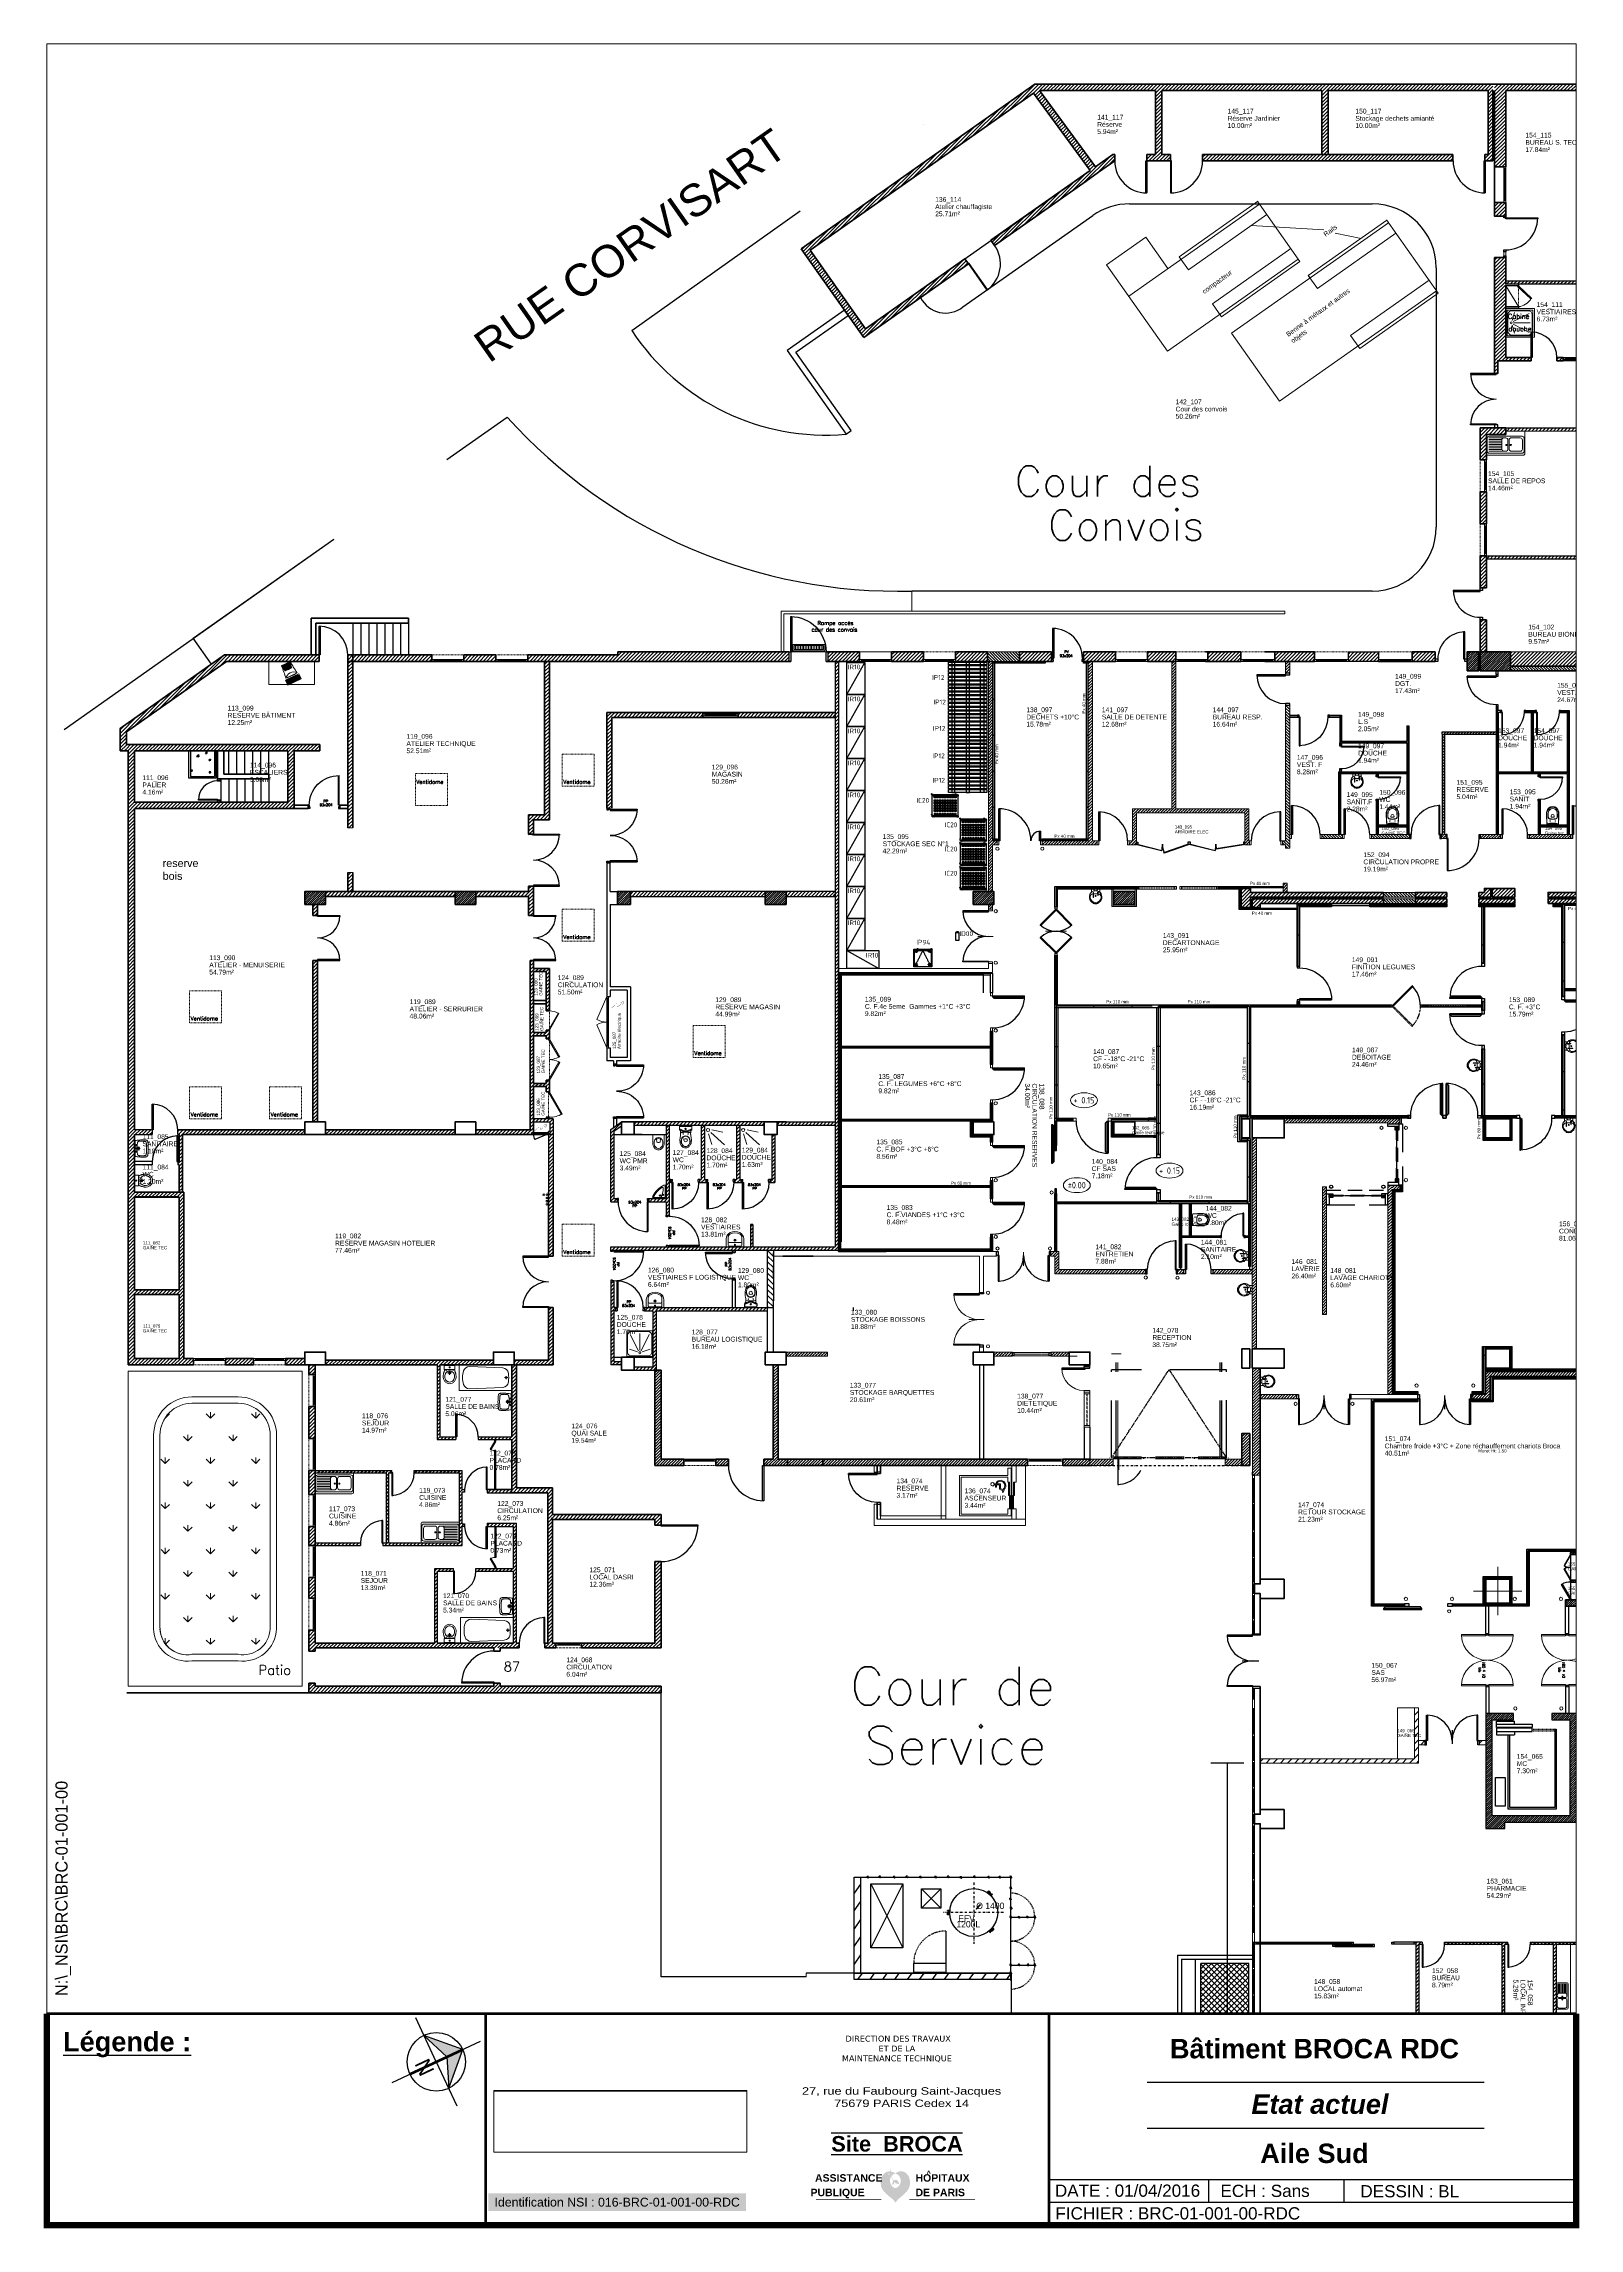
# Paper-space layout 'Aile Sud' of a CAD drawing. Header units: metres, sheet in millimetres. Extents: x 63 to 350, y -62 to 347.
# The model-space entities are those that its viewports show. They can reach past a viewport. Long polylines and large blocks are cut down to what shows.
import ezdxf
from ezdxf.enums import TextEntityAlignment as Align

# ---------------------------------------------------------------- set-up
doc = ezdxf.new("R2010")
doc.units = ezdxf.units.M
doc.header["$LTSCALE"] = 5
for name, pattern in [('AXE', [2, 1.25, -0.25, 0.25, -0.25]), ('AXES', [50.8, 31.75, -6.35, 6.35, -6.35]), ('CACHE', [9.525, 6.35, -3.175]), ('CACHÉ', [0.25, 0.125, -0.125]), ('CONTINU', [0]), ('DISCONTINU', [0.75, 0.5, -0.25]), ('FANTÔME', [2.5, 1.25, -0.25, 0.25, -0.25, 0.25, -0.25]), ('MIXTE', [1, 0.5, -0.25, 0, -0.25]), ('POINTILLÉS', [0.1, 0.05, -0.05])]:
    doc.linetypes.add(name, pattern=pattern)
doc.layers.get('0').update_dxf_attribs({"lineweight": 0})
for name, color, linetype, lineweight in [('-REP-MATERIEL', 7, 'Continuous', 0), ('006 porte à batteuse', 7, 'Continuous', 0), ('007 Fenêtres', 4, 'Continuous', 0), ('008 skydôme', 4, 'Continuous', 0), ('00_tx_rep_local', 7, 'Continuous', 5), ('011 Sanitaires', 5, 'Continuous', 0), ('800 Espace-vert', 8, 'Continuous', 5), ('900 equipement', 150, 'Continuous', 0), ('_AC2R-PRO-MACON', 7, 'Continuous', 5), ('_AC2R-PRO-MACONNERIE-130 mm', 7, 'Continuous', 18), ('_AC2R-PRO-PANNEAUX 110mm', 7, 'Continuous', 9), ('_AC2R-PRO-PANNEAUX 40mm', 7, 'Continuous', 5), ('_AC2R-texte', 3, 'Continuous', 0), ('_plan A5A', 7, 'Continuous', 0), ('A_chass', 4, 'Continuous', 20), ('A_MURS_STRU', 7, 'Continuous', 35), ('A_SANI', 5, 'Continuous', 20), ('Mur porteur', 7, 'Continuous', 18), ('Projet cours des convois', 7, 'Continuous', 0), ('RDC', 7, 'Continuous', 0)]:
    doc.layers.add(name, color=color, linetype=linetype, lineweight=lineweight)
for name, color, linetype in [('001 tx _rep_local', 7, 'Continuous'), ('00_Fmult', 7, 'Continuous'), ('A_ACCÈS', 7, 'CONTINU'), ('A_AGENC', 192, 'Continuous'), ('A_Etiqu_Gaine', 7, 'Continuous'), ('A_Etiqu_Gaine_ancien', 7, 'Continuous'), ('A_Etiqu_Gaine_code', 7, 'Continuous'), ('A_Etiqu_Local', 7, 'Continuous'), ('A_HACH_CLOIS', 7, 'CONTINU'), ('A_MUR_CLOI', 7, 'Continuous'), ('A_MURS_CLOI', 7, 'Continuous'), ('A_PORT', 7, 'Continuous'), ('limite de propriété', 7, 'Continuous'), ('Logo', 7, 'CONTINU'), ('N° des locaux', 7, 'Continuous'), ('Z_Zone_Service', 5, 'Continuous')]:
    doc.layers.add(name, color=color, linetype=linetype)
doc.styles.add('ANN', font='ARIALN.TTF', dxfattribs={"width": 1.5, "height": 0.1})
doc.styles.add('ARIAL', font='arial.ttf', dxfattribs={"height": 30})
doc.styles.add('Attribut', font='arial.ttf')
doc.styles.add('COTES', font='isocp.shx', dxfattribs={"height": 20})
doc.styles.add('MATERIEL', font='isocp.shx', dxfattribs={"height": 15})
doc.styles.add('ROMANS', font='ROMANS')
doc.styles.add('ROMANS8', font='romans8', dxfattribs={"height": 10})
doc.styles.add('SIMPLEX', font='SIMPLEX')
doc.styles.add('STYLE1', font='arial.ttf', dxfattribs={"height": 0.5})
doc.linetypes.add('ISOLATION', pattern='A,0.0001,-0.1,[134,ltypeshp.shx,S=0.1,R=0,X=-0.1,Y=0],-0.2,[134,ltypeshp.shx,S=0.1,R=180,X=0.1,Y=0],-0.1', length=0.4001)
picture_1 = doc.add_image_def('image1.jpg', size_in_pixel=(1654, 472))
pattern_1 = [(45, (106.24705, -69.066566), (-0.04490128, 0.04490128), [])]
pattern_2 = [(45, (-118.550106, -211.35183), (-0.044901281, 0.044901281), [])]

# ---------------------------------------------------------------- blocks, each defined once
blk = doc.blocks.new('Rosev_2')
h = blk.add_hatch(color=8)
h.dxf.hatch_style = 1
h.paths.add_polyline_path([(-0.292, 0.723), (-0.712, -0.265), (-0.286, -0.093)])
h.paths.add_polyline_path([(-0.27, -0.131), (-0.696, -0.304), (0.292, -0.723)])
for p, q in [((0, 0), (-0.487, 1.205)), ((-0.292, 0.723), (-0.723, -0.292)), ((-0.285, -0.115), (-0.292, 0.723)), ((1.205, 0.487), (-1.205, -0.487)), ((0.715, 0.311), (-0.712, -0.265)), ((0.731, 0.273), (-0.696, -0.304)), ((0, 0), (0.487, -1.205)), ((-0.723, -0.292), (0.292, -0.723)), ((0.292, -0.723), (-0.285, -0.115))]:
    blk.add_line(p, q)
blk.add_circle((0, 0), 0.78)
at = {"style": 'ARIAL'}
blk.add_text('N', height=0.416, rotation=112, dxfattribs=at).set_placement((0.516, 0.208), align=Align.CENTER)
blk = doc.blocks.new('Logo_AP-HP_2010')
h = blk.add_hatch(color=5)
h.dxf.hatch_style = 1
h.paths.add_polyline_path([(15.26, 3.54, 0.087951), (15.2, 3.58, 0.077698), (15.12, 3.61, 0.03026), (14.91, 3.63, 0.064219), (14.74, 3.62, 0.053297), (14.54, 3.55, -0.035265), (14.4, 3.73, -0.035265), (14.29, 3.92, -0.038017), (14.19, 4.15, -0.033638), (14.14, 4.36, -0.047979), (14.34, 4.58, -0.080912), (14.54, 4.71, -0.061688), (14.85, 4.8, 0.082171), (14.42, 5.12, 0.104414), (14.01, 5.23, 0.004443), (13.97, 5.23, -0.052513), (13.99, 5.44, -0.052513), (14.05, 5.65, -0.024915), (14.09, 5.74, -0.024915), (14.14, 5.82), (14.03, 5.79, 0.023369), (13.99, 5.71, 0.023369), (13.95, 5.63, 0.05238), (13.9, 5.44, 0.05238), (13.89, 5.23, 0.051008), (13.42, 5.19, 0.090273), (13.04, 5.04, 0.070397), (12.64, 4.71, 0.074613), (12.38, 4.31, 0.054663), (12.18, 3.74, 0.057344), (12.13, 3.17, 0.038155), (12.18, 2.55, 0.062487), (12.29, 2.19, 0.038104), (12.54, 1.73, 0.051084), (12.78, 1.42, 0.010974), (13.14, 1.07, 0.010897), (13.51, 0.73, 0.014069), (13.83, 0.47, -0.009376), (14.31, 0.09, -0.043401), (14.53, -0.13, -0.022183), (14.9, -0.61, -0.022183), (15.26, -0.12, -0.043401), (15.47, 0.1, -0.009376), (15.94, 0.49, 0.014069), (16.26, 0.75, 0.010897), (16.62, 1.1, 0.010974), (16.98, 1.46, 0.051084), (17.21, 1.77, 0.038104), (17.45, 2.24, 0.062487), (17.56, 2.6, 0.038155), (17.6, 3.21, 0.057344), (17.53, 3.78, 0.054663), (17.33, 4.35, 0.074613), (17.05, 4.75, 0.070397), (16.66, 5.07, 0.090273), (16.26, 5.22, 0.064201), (15.68, 5.25, 0.104414), (15.27, 5.13, 0.082171), (14.85, 4.8, -0.061688), (15.15, 4.72, -0.080912), (15.36, 4.59, -0.051096), (15.58, 4.36, -0.052273), (15.74, 4.09, -0.097488), (15.87, 3.59, -0.091605), (15.81, 3.04, -0.052863), (15.68, 2.74, -0.047118), (15.47, 2.45, -0.087865), (15.24, 2.26, -0.067468), (14.88, 2.11, -0.067468), (14.52, 2.25, -0.087865), (14.28, 2.43, -0.047118), (14.07, 2.72, -0.052863), (13.93, 3.02, -0.091605), (13.85, 3.57, -0.097488), (13.97, 4.07, -0.037175), (14.08, 4.27, 0.028309), (14.14, 4.06, 0.028309), (14.22, 3.87, 0.032302), (14.35, 3.66, 0.032302), (14.5, 3.47, 0.048008), (14.4, 3.33, 0.048008), (14.34, 3.17, 0.065182), (14.3, 2.94, 0.065182), (14.32, 2.7, 0.05645), (14.42, 2.76, 0.009836), (14.44, 2.78), (14.52, 2.85, 0.112168), (14.62, 3.07, 0.115868), (14.62, 3.31, 0.064855), (14.8, 3.12, 0.064855), (15.02, 2.99, 0.065591), (15.27, 2.92, 0.065591), (15.54, 2.91, 0.07043), (15.49, 3.17, 0.082203), (15.39, 3.37, 0.028832)])
h.paths.add_polyline_path([(13.55, 4.72, -1), (13.78, 4.72, -1)], flags=16)
at = {"color": 5, "const_width": 0.122}
for points in [[(12.27, 0), (0, 0)], [(29.78, 0), (17.51, 0)]]:
    blk.add_lwpolyline(points, dxfattribs=at)
at = {"color": 5, "char_height": 1.4, "attachment_point": 1, "style": 'ARIAL'}
for s, width, insert in [('\\pxqd;{\\fArial|b1|i0|c0|p34;ASSISTANCE}', 10.3743, (-0.15, 4.72)), ('\\pxqd;{\\fArial|b1|i0|c0|p34;HOPITAUX}', 12.471, (18.64, 4.72)), ('\\pxqd;{\\fArial|b1|i0|c0|p34;PUBLIQUE}', 12.2862, (-0.99, 2)), ('\\pxqd;{\\fArial|b1|i0|c0|p34;DE PARIS}', 12.471, (18.64, 2))]:
    blk.add_mtext_dynamic_manual_height_columns(s, width=width, gutter_width=20, heights=[0], dxfattribs=dict(at, insert=insert))
at = {"insert": (20.7, 5.36), "char_height": 1, "width": 5.387, "attachment_point": 1, "style": 'ARIAL'}
blk.add_mtext('{\\fArial|b1|i0|c0|p34;\\C5;^ }', dxfattribs=at)
blk = doc.blocks.new('LOGAPHP_2010')
blk.add_blockref('Logo_AP-HP_2010', (-259.22, -180.76))
blk = doc.blocks.new('BROCA0P-G60')
at = {"layer": '800 Espace-vert', "color": 3, "linetype": 'Continuous'}
for p, q in [((1.546943, 38.316202), (1.41436, 38.183619)), ((2.695465, 38.315969), (2.828047, 38.183386)), ((2.82903, 38.183164), (2.961612, 38.315746)), ((2.829404, 38.371266), (2.829404, 38.183766)), ((4.242717, 38.183842), (4.110134, 38.316425)), ((4.375066, 38.316506), (4.242484, 38.183923)), ((4.242686, 38.371266), (4.242686, 38.183766)), ((1.414593, 38.184146), (1.408469, 38.190271)), ((1.414403, 38.199823), (1.414403, 38.183766)), ((2.1217, 37.477039), (1.989118, 37.609622)), ((2.121044, 37.476659), (2.121044, 37.664159)), ((2.121923, 37.476057), (2.254506, 37.608639)), ((3.402571, 37.608862), (3.535154, 37.476279)), ((3.667959, 37.609399), (3.535377, 37.476817)), ((3.536045, 37.476659), (3.536045, 37.664159)), ((1.281555, 36.902059), (1.414137, 36.769477)), ((1.414403, 36.957053), (1.414403, 36.769553)), ((1.414816, 36.76895), (1.547399, 36.901532)), ((2.828807, 36.769932), (2.696224, 36.902515)), ((2.960853, 36.902292), (2.82827, 36.76971)), ((2.829404, 36.957053), (2.829404, 36.769553)), ((4.109678, 36.901755), (4.242261, 36.769173)), ((4.242686, 36.957053), (4.242686, 36.769553)), ((4.242939, 36.769254), (4.375522, 36.901836)), ((1.988662, 36.194952), (2.121244, 36.06237)), ((2.121044, 36.062446), (2.121044, 36.249946)), ((2.253746, 36.195186), (2.121163, 36.062603)), ((3.535914, 36.062826), (3.403331, 36.195408)), ((3.535833, 36.062147), (3.668415, 36.19473)), ((3.536045, 36.062446), (3.536045, 36.249946)), ((1.414897, 35.356023), (1.282315, 35.488605)), ((1.546639, 35.488079), (1.414056, 35.355496)), ((1.414403, 35.542839), (1.414403, 35.355339)), ((2.695768, 35.487845), (2.828351, 35.355263)), ((2.828726, 35.35504), (2.961308, 35.487623)), ((2.829404, 35.542839), (2.829404, 35.355339)), ((4.243021, 35.355719), (4.110438, 35.488301)), ((4.374762, 35.488383), (4.24218, 35.3558)), ((4.242686, 35.542839), (4.242686, 35.355339)), ((2.121044, 34.648232), (2.121044, 34.835732)), ((3.536045, 34.648232), (3.536045, 34.835732)), ((2.122004, 34.648916), (1.989422, 34.781499)), ((2.121619, 34.647933), (2.254202, 34.780516)), ((3.402875, 34.780739), (3.535458, 34.648156)), ((3.667655, 34.781276), (3.535073, 34.648693)), ((1.281859, 34.073936), (1.414441, 33.941353)), ((1.414403, 34.128626), (1.414403, 33.941126)), ((1.414512, 33.940827), (1.547095, 34.073409)), ((2.829111, 33.941809), (2.696528, 34.074392)), ((2.960549, 34.074169), (2.827966, 33.941587)), ((2.829404, 34.128626), (2.829404, 33.941126)), ((4.109982, 34.073632), (4.242565, 33.941049)), ((4.242636, 33.941131), (4.375218, 34.073713)), ((4.242686, 34.128626), (4.242686, 33.941126)), ((1.988966, 33.366829), (2.121548, 33.234246)), ((2.253442, 33.367062), (2.120859, 33.23448)), ((2.121044, 33.234019), (2.121044, 33.421519)), ((3.536218, 33.234702), (3.403635, 33.367285)), ((3.535529, 33.234024), (3.668111, 33.366606)), ((3.536045, 33.234019), (3.536045, 33.421519)), ((1.413985, 32.526684), (1.281403, 32.659266)), ((1.546335, 32.659955), (1.413753, 32.527373)), ((1.414403, 32.714412), (1.414403, 32.526912)), ((2.696072, 32.659722), (2.828655, 32.52714)), ((2.828422, 32.526917), (2.961005, 32.6595)), ((2.829404, 32.714412), (2.829404, 32.526912)), ((4.243324, 32.527596), (4.110742, 32.660178)), ((4.242686, 32.714412), (4.242686, 32.526912)), ((4.375674, 32.659044), (4.243092, 32.526461)), ((2.121092, 31.819577), (1.98851, 31.95216)), ((2.121044, 31.819805), (2.121044, 32.007305)), ((2.121315, 31.81981), (2.253898, 31.952393)), ((3.403179, 31.952615), (3.535762, 31.820033)), ((3.668567, 31.951937), (3.535985, 31.819354)), ((3.536045, 31.819805), (3.536045, 32.007305)), ((1.414403, 31.300198), (1.414403, 31.130457)), ((1.42177, 31.120265), (1.546791, 31.245286)), ((2.828199, 31.11247), (2.695616, 31.245053)), ((2.96146, 31.24483), (2.828878, 31.112248)), ((2.829404, 31.300198), (2.829404, 31.112698)), ((4.110286, 31.245509), (4.242868, 31.112926)), ((4.242332, 31.113007), (4.374914, 31.24559)), ((4.242686, 31.300198), (4.242686, 31.112698))]:
    blk.add_line(p, q, dxfattribs=at)
blk = doc.blocks.new('BROCA0P-G51')
at = {"layer": '800 Espace-vert', "color": 3, "linetype": 'Continuous'}
for p, q in [((0.25, 39.650002), (5.695003, 39.650002)), ((0.25, 39.650002), (0.25, 29.800003)), ((5.695003, 39.650002), (5.695003, 29.800003)), ((3.695003, 38.850002), (2.25, 38.850002)), ((3.695003, 38.650002), (2.25, 38.650002)), ((1.05, 37.650002), (1.05, 31.600002)), ((1.25, 37.650002), (1.25, 31.668947)), ((4.695003, 37.650002), (4.695003, 31.600002)), ((4.895002, 37.650002), (4.895002, 31.600002)), ((3.695003, 30.800003), (2.25, 30.800003)), ((3.695003, 30.600002), (2.25, 30.600002)), ((5.695003, 29.800003), (0.25, 29.800003))]:
    blk.add_line(p, q, dxfattribs=at)
blk.add_lwpolyline([(2.25, 38.650002), (3.695003, 38.650002)], close=True, dxfattribs=at)
for centre, radius, start, end in [((2.25, 37.650002), 1.2, 89.999996, 180.000005), ((3.695003, 37.650002), 1.2, 0, 90.000003), ((2.25, 37.650002), 1, 89.999996, 180.000005), ((3.695003, 37.650002), 1, 0, 90.000003), ((2.093035, 31.631645), 1.043515, 181.737632, 278.651228), ((2.095747, 31.632187), 0.84636, 182.179368, 280.501089), ((3.851967, 31.631645), 1.043515, 261.348774, 358.262355), ((3.849255, 31.632187), 0.84636, 259.498913, 357.820633)]:
    blk.add_arc(centre, radius, start, end, dxfattribs=at)
blk = doc.blocks.new('A$C3F9A4C9D')
at = {"layer": '_AC2R-texte', "linetype": 'Continuous', "style": 'ARIAL'}
blk.add_text('RUE CORVISART ', height=1, rotation=35, dxfattribs=at).set_placement((7.691, 8.089))
blk = doc.blocks.new('Porte90-VV-ep8')
at = {"linetype": 'Continuous', "flags": 128}
for points in [[(5, 4), (68.6, 67.6), (70.8, 65.5), (7.1, 1.9), (5, 4)], [(5, 8), (5, 0), (0, 0), (0, 8), (5, 8)], [(100, 8), (100, 0), (95, 0), (95, 8), (100, 8)]]:
    blk.add_lwpolyline(points, dxfattribs=at)
at = {"linetype": 'CACHÉ', "flags": 128}
blk.add_lwpolyline([(5, 4), (68.6, -59.6), (70.8, -57.5), (7.1, 6.1), (5, 4)], dxfattribs=at)
at = {"linetype": 'Continuous'}
blk.add_arc((5, 4), 90, 0, 45, dxfattribs=at)
at = {"linetype": 'CACHÉ'}
blk.add_arc((5, 4), 90, 315, 0, dxfattribs=at)
blk = doc.blocks.new('LAVE-MAINS')
for p, q in [((-13, 0), (-13, -9.8)), ((13, 0), (-13, 0)), ((13, 0), (13, -9.8)), ((-8, -11.2), (-8, -26)), ((-6.4, -11.2), (-6.4, -26)), ((-6.4, -15), (6.8, -15)), ((6.8, -20.1), (6.8, -12.9)), ((7.7, -20.1), (7.7, -12.9)), ((15.4, -15.5), (13.5, -15.5)), ((15.2, -14.4), (17.7, -14.4)), ((15.8, -17.3), (15.2, -14.4)), ((15.5, -12.7), (15.5, -14.4)), ((17.4, -12.7), (15.5, -12.7)), ((17.2, -17.3), (15.8, -17.3)), ((17.7, -14.4), (17.2, -17.3)), ((17.4, -14.4), (17.4, -12.7))]:
    blk.add_line(p, q)
for centre, radius in [((-5, -2.5), 0.8), ((0, -21.5), 1.45), ((5, -2.5), 0.8), ((7.2, -11.2), 1.75)]:
    blk.add_circle(centre, radius)
for centre, radius, start, end in [((0, -25), 20, 37.9519, 28.7298), ((-7.4, -25), 10, 93.5292, 179.7497), ((0, -25), 17.4, 180.0042, 359.9958), ((-6.3, -42.8), 2.12, 189.2073, 251.3363), ((-7.2, -11.2), 0.8, 0, 180), ((-7.2, -26), 0.8, 180, 0), ((0, -25), 21, 250.4755, 289.5245), ((7.2, -20.1), 0.45, 180, 0), ((6.3, -42.8), 2.12, 288.6637, 350.7927), ((7.4, -25), 10, 0.2503, 88.4782)]:
    blk.add_arc(centre, radius, start, end)
blk = doc.blocks.new('Porte100-cf-ep8')
at = {"linetype": 'Continuous', "flags": 128}
for points in [[(10, 8), (10, 108), (13, 108), (13, 8), (10, 8)], [(13, 8), (13, 108), (18, 103), (18, 13), (13, 8)], [(10, 8), (10, 0), (0, 0), (0, 8), (10, 8)], [(120, 8), (120, 0), (110, 0), (110, 8), (120, 8)]]:
    blk.add_lwpolyline(points, dxfattribs=at)
at = {"linetype": 'Continuous'}
blk.add_arc((10, 8), 100, 0, 90, dxfattribs=at)
blk = doc.blocks.new('A$C4FA678C5')
blk.add_line((0.85, 0.457), (0.85, 0.026))
at = {"linetype": 'Continuous', "flags": 128}
for points in [[(0.05, 0.13), (0.05, 0.93), (0.08, 0.93), (0.08, 0.13), (0.05, 0.13)], [(1.65, 0.13), (1.65, 0.93), (1.62, 0.93), (1.62, 0.13), (1.65, 0.13)], [(0.05, 0), (0.05, 0.13), (0, 0.13), (0, 0), (0.05, 0)], [(1.65, 0), (1.65, 0.13), (1.7, 0.13), (1.7, 0), (1.65, 0)]]:
    blk.add_lwpolyline(points, dxfattribs=at)
at = {"linetype": 'Continuous'}
for centre, start, end in [((0.05, 0.13), 359.9968, 88.1272), ((1.65, 0.13), 91.8728, 180.0032)]:
    blk.add_arc(centre, 0.8, start, end, dxfattribs=at)
blk = doc.blocks.new('A$C69D20D5F')
at = {"ltscale": 100}
for points in [[(0, 0), (0.18, 0), (0.18, -0.05), (0, -0.05)], [(0.18, -1.1), (0, -1.1), (0, 0), (0.18, 0)], [(0, -1.05), (0.18, -1.05), (0.18, -1.1), (0, -1.1)]]:
    blk.add_lwpolyline(points, close=True, dxfattribs=at)
at = {"linetype": 'CACHE', "ltscale": 0.1}
blk.add_lwpolyline([(0.0825, -0.05), (0.0975, -0.05), (0.0975, -1.05), (0.0825, -1.05)], close=True, dxfattribs=at)
blk = doc.blocks.new('A$C5AEA0F8C')
at = {"linetype": 'AXES', "ltscale": 0.01}
blk.add_line((1.75, 0.28), (0, 0.28), dxfattribs=at)
at = {"linetype": 'CACHE', "ltscale": 0.5}
for points in [[(-0.085, 0.34), (-0.085, 0.34), (-0.085, 0.45), (1.835, 0.45), (1.835, 0.34), (1.835, 0.34)], [(0, 0.295), (1.75, 0.295), (1.75, 0.265), (0, 0.265), (0, 0.295)]]:
    blk.add_lwpolyline(points, dxfattribs=at)
at = {"ltscale": 100}
for points in [[(-0.085, 0), (-0.085, 0.34), (0, 0.34), (0, 0)], [(1.835, 0), (1.835, 0.34), (1.75, 0.34), (1.75, 0)]]:
    blk.add_lwpolyline(points, close=True, dxfattribs=at)
for points in [[(0, 0.34), (0.115, 0.34), (0.115, 0.3), (0, 0.3), (0, 0.34)], [(0, 0.26), (0.115, 0.26), (0.115, 0.22), (0, 0.22), (0, 0.26)], [(1.75, 0.34), (1.635, 0.34), (1.635, 0.3), (1.75, 0.3), (1.75, 0.34)], [(1.75, 0.26), (1.635, 0.26), (1.635, 0.22), (1.75, 0.22), (1.75, 0.26)]]:
    blk.add_lwpolyline(points, dxfattribs=at)
for centre in [(0.0575, 0.56), (1.6925, 0.56)]:
    blk.add_circle(centre, 0.05, dxfattribs=at)
blk = doc.blocks.new('A$C1FAD6000')
at = {"linetype": 'AXE', "ltscale": 0.01}
blk.add_line((0.05, -0.04), (1.15, -0.04), dxfattribs=at)
blk.add_lwpolyline([(1.2, -0.08), (0, -0.08), (0, -0.08), (0, 0), (1.2, 0)], close=True)
at = {"ltscale": 100}
for points in [[(0, 0), (0.05, 0), (0.05, -0.08), (0, -0.08)], [(1.15, 0), (1.2, 0), (1.2, -0.08), (1.15, -0.08)]]:
    blk.add_lwpolyline(points, close=True, dxfattribs=at)
blk = doc.blocks.new('Porte100-ep8')
at = {"linetype": 'Continuous', "flags": 128}
for points in [[(5, 8), (5, 108), (8, 108), (8, 8), (5, 8)], [(5, 8), (5, 0), (0, 0), (0, 8), (5, 8)], [(110, 8), (110, 0), (105, 0), (105, 8), (110, 8)]]:
    blk.add_lwpolyline(points, dxfattribs=at)
at = {"linetype": 'Continuous'}
blk.add_arc((5, 8), 100, 0, 90, dxfattribs=at)
blk = doc.blocks.new('A$C7E4E28A2')
at = {"linetype": 'AXE', "ltscale": 0.01}
blk.add_line((0.05, -0.04), (1.15, -0.04), dxfattribs=at)
blk.add_lwpolyline([(1.2, -0.08), (0, -0.08), (0, -0.08), (0, 0), (1.2, 0)], close=True)
at = {"ltscale": 100}
for points in [[(0, 0), (0.05, 0), (0.05, -0.08), (0, -0.08)], [(1.15, 0), (1.2, 0), (1.2, -0.08), (1.15, -0.08)]]:
    blk.add_lwpolyline(points, close=True, dxfattribs=at)
blk = doc.blocks.new('Porte-coul-120-ep6')
at = {"linetype": 'Continuous'}
for points in [[(-16, 65.2), (-16, -54.8), (-13, -54.8), (-13, 65.2), (-16, 65.2)], [(-13, 65.2), (-13, -54.8), (-8, -49.8), (-8, 60.2), (-13, 65.2)], [(-6, -15), (0, -15), (0, 0), (-6, 0), (-6, -15)], [(-6, -150), (0, -150), (0, -135), (-6, -135), (-6, -150)]]:
    blk.add_lwpolyline(points, dxfattribs=at)
blk.add_lwpolyline([(-13, -67, 0, 0, 0), (-13, -84.7, 5, 0, 0), (-13, -98.1, 0, 0, 0)], format="xyseb")
blk = doc.blocks.new('Porte100-cf-ep10')
at = {"linetype": 'Continuous', "flags": 128}
for points in [[(10, 10), (10, 110), (13, 110), (13, 10), (10, 10)], [(13, 10), (13, 110), (18, 105), (18, 15), (13, 10)], [(10, 10), (10, 0), (0, 0), (0, 10), (10, 10)], [(120, 10), (120, 0), (110, 0), (110, 10), (120, 10)]]:
    blk.add_lwpolyline(points, dxfattribs=at)
at = {"linetype": 'Continuous'}
blk.add_arc((10, 10), 100, 0, 90, dxfattribs=at)
blk = doc.blocks.new('Niv')
at = {"color": 143}
blk.add_ellipse((0, 0), major_axis=(-42.1, 0), ratio=0.553951, dxfattribs=at)
at = {"style": 'COTES'}
blk.add_attdef('%%P0.00', text='', height=20, dxfattribs=at).set_placement((0, 0), align=Align.MIDDLE_CENTER)
blk = doc.blocks.new('Porte70-ep6')
at = {"linetype": 'Continuous', "flags": 128}
for points in [[(6, -5), (0, -5), (0, 0), (6, 0), (6, -5)], [(6, -5), (76, -5), (76, -8), (6, -8), (6, -5)], [(6, -80), (0, -80), (0, -75), (6, -75), (6, -80)]]:
    blk.add_lwpolyline(points, dxfattribs=at)
at = {"linetype": 'Continuous'}
blk.add_arc((6, -5), 70, 270, 0, dxfattribs=at)
blk = doc.blocks.new('A$C43EE49F6')
at = {"linetype": 'Continuous'}
for points in [[(0.05, 0.13), (0.05, 0.93), (0.08, 0.93), (0.08, 0.13), (0.05, 0.13)], [(0.05, 0.13), (0.05, 0), (0, 0), (0, 0.13), (0.05, 0.13)], [(0.9, 0.13), (0.9, 0), (0.85, 0), (0.85, 0.13), (0.9, 0.13)]]:
    blk.add_lwpolyline(points, dxfattribs=at)
blk.add_arc((0.05, 0.13), 0.8, 360, 90, dxfattribs=at)
blk = doc.blocks.new('A$C7E3744BD')
at = {"ltscale": 100}
blk.add_line((-0.178, 0.02), (0.178, 0.02), dxfattribs=at)
for p, q in [((-0.05, 0.271), (-0.05, 0.256)), ((0.05, 0.271), (0.05, 0.256))]:
    blk.add_line(p, q)
for centre in [(-0.08, 0.12), (0.08, 0.12)]:
    blk.add_circle(centre, 0.008)
for centre, radius, start, end in [((0, 0.379), 0.19, 90, 168.1162), ((0, 0.372), 0.178, 90, 167.7106), ((0, 0.372), 0.14, 90, 167.7106), ((0, 0.372), 0.135, 90, 167.7106), ((0, 0.379), 0.19, 11.8838, 90), ((0, 0.372), 0.178, 12.2894, 90), ((0, 0.372), 0.14, 12.2894, 90), ((0, 0.372), 0.135, 12.2894, 90), ((1.005, 0.307), 1.2, 177.9759, 185.3183), ((0.205, 0.336), 0.4, 168.1162, 177.9759), ((-4.675, -0.17), 4.5, 3.6445, 4.6693), ((1.115, 0.278), 1.3, 177.8769, 180.8943), ((5.314, 0.355), 5.5, 181.0116, 182.6085), ((0.266, 0.315), 0.45, 167.7106, 178.4657), ((14.791, 0.973), 15, 183.2761, 183.6431), ((14.807, 0.729), 15, 182.3853, 182.7047), ((-0.08, -0.153), 0.2, 93.5384, 114.0151), ((1.115, 0.278), 1.262, 177.8769, 180.8943), ((5.314, 0.355), 5.462, 181.0116, 181.1837), ((-0.082, 0.244), 0.065, 181.1837, 266.7423), ((0.266, 0.315), 0.412, 167.7106, 178.4657), ((1.115, 0.278), 1.257, 177.8769, 180.8943), ((5.314, 0.355), 5.457, 181.0116, 181.1837), ((-0.082, 0.244), 0.06, 181.1837, 266.7423), ((0.266, 0.315), 0.407, 167.7106, 178.4657), ((0, -1.451), 1.5, 90, 93.5384), ((0, 1.676), 1.495, 266.7423, 273.2577), ((0, 1.676), 1.5, 266.7423, 273.2577), ((0, 0.271), 0.05, 360, 180), ((-0.035, 0.256), 0.015, 180, 262.9459), ((0, 0.539), 0.3, 262.9459, 277.0541), ((0, -1.451), 1.5, 86.4616, 90), ((0.035, 0.256), 0.015, 277.0541, 0), ((0.082, 0.244), 0.065, 273.2577, 358.8163), ((0.082, 0.244), 0.06, 273.2577, 358.8163), ((0.08, -0.153), 0.2, 65.9849, 86.4616), ((-0.266, 0.315), 0.407, 1.5343, 12.2894), ((-0.266, 0.315), 0.412, 1.5343, 12.2894), ((-1.115, 0.278), 1.257, 359.1057, 2.1231), ((-5.314, 0.355), 5.457, 358.8163, 358.9884), ((-1.115, 0.278), 1.262, 359.1057, 2.1231), ((-5.314, 0.355), 5.462, 358.8163, 358.9884), ((-0.266, 0.315), 0.45, 1.5343, 12.2894), ((-14.807, 0.729), 15, 357.2953, 357.6147), ((-14.791, 0.973), 15, 356.3569, 356.7239), ((-5.314, 0.355), 5.5, 357.3915, 358.9884), ((-1.115, 0.278), 1.3, 359.1057, 2.1231), ((4.675, -0.17), 4.5, 175.3307, 176.3555), ((-0.205, 0.336), 0.4, 2.0241, 11.8838), ((-1.005, 0.307), 1.2, 354.6817, 2.0241)]:
    blk.add_arc(centre, radius, start, end)
blk = doc.blocks.new('A$C69567A84')
at = {"linetype": 'Continuous'}
for points in [[(110, 29.9996), (110, 139.9996), (107, 139.9996), (107, 29.9996), (110, 29.9996)], [(-5, 29.9996), (-5, 0), (0, 0), (0, 29.9996), (-5, 29.9996)], [(110, 29.9996), (110, 0), (115, 0), (115, 29.9996), (110, 29.9996)]]:
    blk.add_lwpolyline(points, dxfattribs=at)
blk.add_arc((110, 29.9996), 110, 90, 180, dxfattribs=at)
blk = doc.blocks.new('Porte90-ep10')
at = {"linetype": 'Continuous', "flags": 128}
for points in [[(5, 10), (5, 100), (8, 100), (8, 10), (5, 10)], [(5, 10), (5, 0), (0, 0), (0, 10), (5, 10)], [(100, 10), (100, 0), (95, 0), (95, 10), (100, 10)]]:
    blk.add_lwpolyline(points, dxfattribs=at)
at = {"linetype": 'Continuous'}
blk.add_arc((5, 10), 90, 0, 90, dxfattribs=at)
blk = doc.blocks.new('A$C398B62A6')
blk.add_line((-56.4, -85), (-3.9, -85))
at = {"linetype": 'Continuous'}
for points in [[(0, -5), (-23.7, -5), (-23.7, 0), (0, 0), (0, -5)], [(-23.7, -5), (-103.7, -5), (-103.7, -8), (-23.7, -8), (-23.7, -5)], [(-23.7, -165), (-103.7, -165), (-103.7, -162), (-23.7, -162), (-23.7, -165)], [(0, -165), (-23.7, -165), (-23.7, -170), (0, -170), (0, -165)]]:
    blk.add_lwpolyline(points, dxfattribs=at)
for centre, start, end in [((-23.7, -5), 180, 270), ((-23.7, -165), 89.9968, 178.1272)]:
    blk.add_arc(centre, 80, start, end, dxfattribs=at)
blk = doc.blocks.new('A$C312D75F8')
at = {"linetype": 'Continuous'}
for points in [[(-0.05, 0.13), (-0.05, 1.03), (-0.08, 1.03), (-0.08, 0.13), (-0.05, 0.13)], [(-1, 0.13), (-1, 0), (-0.95, 0), (-0.95, 0.13), (-1, 0.13)], [(-0.05, 0.13), (-0.05, 0), (0, 0), (0, 0.13), (-0.05, 0.13)]]:
    blk.add_lwpolyline(points, dxfattribs=at)
blk.add_arc((-0.05, 0.13), 0.9, 90, 180, dxfattribs=at)
blk = doc.blocks.new('Porte-coul-120-ep8')
at = {"linetype": 'Continuous'}
for points in [[(8, 150), (0, 150), (0, 135), (8, 135), (8, 150)], [(15, -65.2), (15, 54.8), (10, 49.8), (10, -60.2), (15, -65.2)], [(18, -65.2), (18, 54.8), (15, 54.8), (15, -65.2), (18, -65.2)], [(8, 15), (0, 15), (0, 0), (8, 0), (8, 15)]]:
    blk.add_lwpolyline(points, dxfattribs=at)
blk.add_lwpolyline([(15, 67, 0, 0, 0), (15, 84.7, 5, 0, 0), (15, 98.1, 0, 0, 0)], format="xyseb")
blk = doc.blocks.new('Porte90-ep6')
at = {"linetype": 'Continuous', "flags": 128}
for points in [[(-100, -6), (-100, 0), (-95, 0), (-95, -6), (-100, -6)], [(-5, -6), (-5, 0), (0, 0), (0, -6), (-5, -6)], [(-5, -6), (-5, -96), (-8, -96), (-8, -6), (-5, -6)]]:
    blk.add_lwpolyline(points, dxfattribs=at)
at = {"linetype": 'Continuous'}
blk.add_arc((-5, -6), 90, 180, 270, dxfattribs=at)
blk = doc.blocks.new('A$C2BAC1A72')
at = {"linetype": 'Continuous', "flags": 128}
for points in [[(0.05, 0.13), (0.05, 0.93), (0.08, 0.93), (0.08, 0.13), (0.05, 0.13)], [(0.05, 0.13), (0.05, 0), (0, 0), (0, 0.13), (0.05, 0.13)], [(0.9, 0.13), (0.9, 0), (0.85, 0), (0.85, 0.13), (0.9, 0.13)]]:
    blk.add_lwpolyline(points, dxfattribs=at)
at = {"linetype": 'Continuous'}
blk.add_arc((0.05, 0.13), 0.8, 0, 90, dxfattribs=at)
blk = doc.blocks.new('A_Etiqu_Local')
at = {"style": 'Attribut', "flags": 1}
for tag, p in [('CODE_HOPITAL', (-0.446, 1.632)), ('CODE_SITE', (-0.446, 1.407)), ('CODE_BATIMENT', (-0.446, 1.182)), ('CODE_SECTEUR', (-0.446, 0.957)), ('CODE_ETAGE', (-0.446, 0.732)), ('SECTEUR_ACTIVITE', (-0.446, -1.068)), ('NOM_NORMALISE', (-0.446, -0.843)), ('VOLUME', (-0.446, -1.518)), ('SOUS_SECTEUR_ACTIVITE', (-0.446, -1.293)), ('SERVICE', (-0.446, -1.743)), ('CODE_UG', (-0.446, -1.968)), ('CODE_UA', (-0.446, -2.193)), ('CODE_POLE', (-0.446, -2.418)), ('ACCES_HANDICAPES', (-0.446, -3.093)), ('OCCUPANT_EXTERNE', (-0.446, -2.643)), ('DISPONIBILITE', (-0.446, -2.868)), ('NATURE_SOL', (-0.446, -3.318)), ('RISQUE_LABORATOIRE', (-0.446, -3.543)), ('AMIANTE', (-0.446, -3.768))]:
    blk.add_attdef(tag, p, '', height=0.15, dxfattribs=at)
at = {"layer": 'A_Etiqu_Local', "style": 'Attribut'}
for tag, p in [('CODE_PIECE', (-0.446, 0.282)), ('NOM_USAGE', (-0.446, 0.057)), ('SURFACE', (-0.446, -0.168))]:
    blk.add_attdef(tag, p, '', height=0.15, dxfattribs=at)
blk = doc.blocks.new('A_Etiqu_Gaine')
at = {"style": 'Attribut', "flags": 1}
for tag, p in [('CODE_HOPITAL', (-0.432, 0.865)), ('CODE_SITE', (-0.432, 0.715)), ('CODE_BATIMENT', (-0.432, 0.565)), ('CODE_SECTEUR', (-0.432, 0.415)), ('CODE_ETAGE', (-0.432, 0.265)), ('SECTEUR_ACTIVITE', (-0.432, -0.485)), ('NOM_NORMALISE', (-0.432, -0.335)), ('SOUS_SECTEUR_ACTIVITE', (-0.432, -0.635)), ('SURFACE', (-0.432, -0.785)), ('CODE_UG', (-0.432, -0.935)), ('CODE_POLE', (-0.432, -1.085)), ('AMIANTE', (-0.432, -1.235))]:
    blk.add_attdef(tag, p, '', height=0.1, dxfattribs=at)
at = {"layer": 'A_Etiqu_Gaine', "style": 'Attribut'}
blk.add_attdef('NOM_USAGE', (-0.432, -0.185), '', height=0.1, dxfattribs=at)
at = {"layer": 'A_Etiqu_Gaine_ancien', "style": 'Attribut'}
blk.add_attdef('CODE_PIECE_ANCIEN', (-0.432, 0.115), '', height=0.1, dxfattribs=at)
at = {"layer": 'A_Etiqu_Gaine_code', "style": 'Attribut'}
blk.add_attdef('CODE_PIECE', (-0.432, -0.035), '', height=0.1, dxfattribs=at)
blk = doc.blocks.new('Porte 160')
at = {"layer": 'A_MUR_CLOI', "color": 7}
for p, q in [((0.1, 1.69), (0.94, 1.69)), ((0.1, 0.04), (0.94, 0.04))]:
    blk.add_line(p, q, dxfattribs=at)
for points in [[(0.1, 1.665), (0.1, 1.715), (0, 1.715), (0, 1.665), (0.05, 1.665), (0.05, 1.69), (0.1, 1.69), (0.1, 1.65), (0.94, 1.65)], [(0.1, 0.065), (0.1, 0.015), (0, 0.015), (0, 0.065), (0.05, 0.065), (0.05, 0.04), (0.1, 0.04), (0.1, 0.08), (0.94, 0.08)]]:
    blk.add_lwpolyline(points, dxfattribs=at)
for centre, start, end in [((0.113, 1.692), 269.121, 359.8467), ((0.113, 0.038), 0.1533, 90.879)]:
    blk.add_arc(centre, 0.827, start, end, dxfattribs=at)
blk = doc.blocks.new('WCC')
for p, q in [((-0.177, 0), (-0.177, 0.26)), ((0.177, 0), (-0.177, 0)), ((-0.06, 0.135), (-0.05, 0.235)), ((0.06, 0.135), (0.05, 0.235)), ((0.177, 0.26), (0.177, 0))]:
    blk.add_line(p, q)
blk.add_lwpolyline([(-0.177, 0.26, -0.082562), (-0.164, 0.344, -0.090406), (-0.126, 0.412, -0.104282), (-0.066, 0.459, -0.116783), (0, 0.475, -0.116783), (0.066, 0.459, -0.104282), (0.126, 0.412, -0.090406), (0.164, 0.344, -0.082562), (0.177, 0.26, -0.082562)], format="xyb")
blk.add_lwpolyline([(0, 0.435), (0.051, 0.422, -0.105305), (0.097, 0.384, -0.088058), (0.127, 0.329, -0.078823), (0.138, 0.26, -0.078823), (0.127, 0.191, -0.088058), (0.097, 0.136, -0.105305), (0.051, 0.098), (0, 0.085), (-0.051, 0.098, -0.105305), (-0.097, 0.136, -0.088058), (-0.127, 0.191, -0.078823), (-0.138, 0.26, -0.078823), (-0.127, 0.329, -0.088058), (-0.097, 0.384, -0.105305), (-0.051, 0.422)], format="xyb", close=True)
for centre, radius, start, end in [((0, 0.31), 0.185, 251.0754, 288.9246), ((0, 0.115), 0.13, 67.3801, 112.6199)]:
    blk.add_arc(centre, radius, start, end)
blk = doc.blocks.new('pp-93_bati_010')
for p, q in [((0.288, 0.921), (0.329, 0.904)), ((0.323, 0.89), (0.329, 0.904)), ((-0.08, 0.067), (-0.934, 0.435)), ((-0.072, 0.086), (-0.926, 0.454)), ((-0.08, 0.067), (-0.039, 0.05)), ((-0.033, 0.063), (-0.039, 0.05))]:
    blk.add_line(p, q)
for points in [[(0.323, 0.89), (0.374, 0.868), (0.392, 0.909), (0.3, 0.949), (0.288, 0.921)], [(-0.033, 0.063), (0.018, 0.041), (0, 0), (-0.092, 0.04), (-0.08, 0.067)]]:
    blk.add_lwpolyline(points)
at = {"ltscale": 0.025}
blk.add_arc((-0.08, 0.067), 0.93, 66.6716, 156.6716, dxfattribs=at)
at = {"style": 'ROMANS8'}
for tag, p in [('DEF', (0.003, 0.479)), ('DIM', (0.105, 0.427))]:
    blk.add_attdef(tag, text='', height=0.08, rotation=66.6716, dxfattribs=at).set_placement(p, align=Align.CENTER)
blk = doc.blocks.new('P80-BT10')
for p, q in [((0.035, 0.93), (0.035, 0.1)), ((0.075, 0.929), (0.075, 0.1)), ((0, 0.1), (0, 0)), ((0, 0.1), (0.035, 0.1)), ((0, 0), (0.05, 0)), ((0.035, 0.1), (0.075, 0.1)), ((0.035, 0.1), (0.035, 0.06)), ((0.035, 0.06), (0.05, 0.06)), ((0.05, 0.06), (0.05, 0)), ((0.865, 0.06), (0.85, 0.06)), ((0.85, 0.06), (0.85, 0)), ((0.9, 0), (0.85, 0)), ((0.865, 0.1), (0.865, 0.06)), ((0.9, 0.1), (0.865, 0.1)), ((0.9, 0.1), (0.9, 0))]:
    blk.add_line(p, q)
blk.add_arc((0.035, 0.1), 0.83, 0, 90)
at = {"style": 'ROMANS8'}
for tag, p in [('DEF', (0.416, 0.239)), ('DIM', (0.409, 0.124))]:
    blk.add_attdef(tag, text='', height=0.08, dxfattribs=at).set_placement(p, align=Align.CENTER)
blk = doc.blocks.new('LACSP1222P')
for p, q in [((27.5, 0), (-27.5, 0)), ((-27.5, 0), (-27.5, -24.8)), ((27.5, 0), (27.5, -24.8)), ((-21, -5), (-21, -40.4)), ((18.5, -2.5), (-18.5, -2.5)), ((18.5, -14), (-18.5, -14)), ((21, -5), (21, -40.4))]:
    blk.add_line(p, q)
for centre, radius in [((0, -21), 3.5), ((0, -21), 2.25), ((0, -6.5), 1.75)]:
    blk.add_circle(centre, radius)
for centre, radius, start, end in [((-5.5, -24.8), 22, 180, 244.971), ((-18.5, -5), 2.5, 90, 180), ((-18.5, -16.5), 2.5, 90, 180), ((-10, -30.2), 11, 180, 238.2431), ((0, -14), 30, 238.2431, 301.7569), ((0, -13), 35, 244.971, 295.029), ((5.5, -24.8), 22, 295.029, 0), ((10, -30.2), 11, 301.7569, 0), ((18.5, -5), 2.5, 0, 90), ((18.5, -16.5), 2.5, 0, 90)]:
    blk.add_arc(centre, radius, start, end)
blk = doc.blocks.new('WC_1')
for p, q in [((0, 0), (0, 18.3)), ((0, 0), (0, -18.3)), ((0.8, 0), (0.8, 18.3)), ((0.8, 0), (0.8, -18.3)), ((41.8, 5.3), (44.2, 5.3)), ((41.8, -5.3), (44.2, -5.3))]:
    blk.add_line(p, q)
for centre, radius in [((9, 0), 2), ((25, 7.7), 0.75), ((25, -7.8), 0.75)]:
    blk.add_circle(centre, radius)
for centre, radius, start, end in [((1.2, 18.3), 1.15, 94.3358, 180), ((1.2, 18.3), 0.35, 94.3358, 180), ((7.3, -63.3), 83, 87.9055, 94.3358), ((7.3, -63.3), 82.2, 87.9055, 94.3358), ((66.5, 36.5), 60, 197.1141, 206.7822), ((10.2, 16), 2.85, 16.8602, 87.9055), ((10.2, 16), 3.65, 16.8602, 87.9055), ((-5.8, 0), 21, 0, 26.7822), ((90.2, 40.2), 80.7, 196.8602, 201.423), ((90.2, 40.2), 79.9, 196.8602, 201.423), ((7.3, -63.3), 80, 83.5813, 85.2758), ((-12.2, 0), 29.4, 360, 21.423), ((-12.2, 0), 30.1, 360, 21.423), ((23.4, 79.6), 63.9, 263.5813, 268.2084), ((129.5, 0), 110, 172.6325, 187.3675), ((22.4, 13.8), 2, 88.8988, 169.9712), ((23.9, 95.7), 80, 268.2084, 271.3666), ((24.6, 65.8), 50, 271.3666, 282.6992), ((44.3, 0), 13.8, 105.2138, 180), ((44.7, 0), 12.9, 105.2138, 180), ((46.6, -31.8), 50, 99.2938, 102.6992), ((44.2, -17), 35, 75.4769, 99.2938), ((52, 0), 12.1, 156.9987, 180), ((41.8, 2.3), 3, 90, 125.2818), ((46.5, -8.4), 22.5, 56.222, 105.2138), ((41.8, 4.3), 1, 90, 156.9987), ((46.8, -7.8), 21, 56.222, 105.2138), ((44.2, 0), 5.32, 0, 90), ((46.7, -7.3), 25, 56.8861, 75.4769), ((52.1, 0), 11.6, 0, 56.222), ((52.2, 0), 12.4, 0, 56.222), ((51.1, -0.6), 17, 24.3659, 56.8861), ((52.5, 0), 15.5, 0, 24.3659), ((1.2, -18.3), 1.15, 180, 265.6642), ((1.2, -18.3), 0.35, 180, 265.6642), ((7.3, 63.3), 82.2, 265.6642, 272.0945), ((7.3, 63.3), 83, 265.6642, 272.0945), ((66.5, -36.5), 60, 153.2178, 162.8859), ((10.2, -16), 2.85, 272.0945, 343.1398), ((10.2, -16), 3.65, 272.0945, 343.1398), ((-5.8, 0), 21, 333.2178, 0), ((90.2, -40.2), 80.7, 158.577, 163.1398), ((90.2, -40.2), 79.9, 158.577, 163.1398), ((7.3, 63.3), 80, 274.7242, 276.4187), ((-12.2, 0), 29.4, 338.577, 0), ((-12.2, 0), 30.1, 338.577, 0), ((23.4, -79.6), 63.9, 91.7916, 96.4187), ((22.4, -13.8), 2, 190.0288, 271.1012), ((23.9, -95.7), 80, 88.6334, 91.7916), ((24.6, -65.8), 50, 77.3008, 88.6334), ((44.3, 0), 13.8, 180, 254.7862), ((44.7, 0), 12.9, 180, 254.7862), ((46.6, 31.8), 50, 257.3008, 260.7062), ((44.2, 17), 35, 260.7062, 284.5231), ((52, 0), 12.1, 180, 203.0013), ((41.8, -2.3), 3, 234.7182, 270), ((46.5, 8.4), 22.5, 254.7862, 303.778), ((41.8, -4.3), 1, 203.0013, 270), ((46.8, 7.8), 21, 254.7862, 303.778), ((44.2, 0), 5.32, 270, 0), ((46.7, 7.3), 25, 284.5231, 303.1139), ((52.1, 0), 11.6, 303.778, 360), ((52.2, 0), 12.4, 303.778, 360), ((51.1, 0.6), 17, 303.1139, 335.6341), ((52.5, 0), 15.5, 335.6341, 0)]:
    blk.add_arc(centre, radius, start, end)
blk = doc.blocks.new('A$C0C5C0ED2')
for p, q in [((0, 0), (0.374, 0)), ((0, -0.374), (0, 0)), ((0.03, -0.374), (0.03, -0.04)), ((0.04, -0.03), (0.374, -0.03))]:
    blk.add_line(p, q)
for centre, radius in [((0.09, -0.12), 0.0175), ((0.19, -0.095), 0.0225)]:
    blk.add_circle(centre, radius)
for centre, radius, start, end in [((0.01, -0.01), 0.01, 90, 180), ((0.374, -0.05), 0.05, 333.8937, 90), ((0.05, -0.374), 0.05, 180, 296.1063), ((0.04, -0.04), 0.01, 90, 180), ((0.05, -0.374), 0.02, 180, 236.1291), ((-0.262, 0.262), 0.758, 296.1063, 333.8937), ((0.854, -0.351), 0.765, 155.2197, 177.8482), ((0.12, -0.323), 0.03, 177.8482, 303.143), ((-0.262, 0.262), 0.728, 303.143, 333.8937), ((0.374, -0.05), 0.02, 333.8937, 90)]:
    blk.add_arc(centre, radius, start, end)
blk = doc.blocks.new('BATI-10')
for p, q in [((0, 0.1), (0, 0)), ((0, 0.1), (0.035, 0.1)), ((0, 0), (0.05, 0)), ((0.035, 0.1), (0.035, 0.06)), ((0.035, 0.06), (0.05, 0.06)), ((0.05, 0.06), (0.05, 0))]:
    blk.add_line(p, q)
blk = doc.blocks.new('P90-bt10')
for p, q in [((0.035, 1.03), (0.035, 0.1)), ((0.075, 1.029), (0.075, 0.1)), ((0.035, 0.1), (0.075, 0.1))]:
    blk.add_line(p, q)
blk.add_arc((0.035, 0.1), 0.93, 0, 90)
blk.add_blockref('BATI-10', (0, 0))
at = {"xscale": -1}
blk.add_blockref('BATI-10', (1, 0), dxfattribs=at)
at = {"style": 'ROMANS8'}
for tag, p in [('DEF', (0.47, 0.256)), ('DIM', (0.461, 0.134))]:
    blk.add_attdef(tag, text='', height=0.08, dxfattribs=at).set_placement(p, align=Align.CENTER)
blk = doc.blocks.new('P160b10')
for p, q in [((-0.1, 0), (0, 0)), ((0, 0), (0, -0.05)), ((-0.859, -0.035), (-0.1, -0.035)), ((-0.859, -0.075), (-0.859, -0.035)), ((-0.859, -0.075), (-0.1, -0.075)), ((-0.1, 0), (-0.1, -0.035)), ((-0.1, -0.035), (-0.06, -0.035)), ((-0.1, -0.035), (-0.1, -0.075)), ((-0.06, -0.035), (-0.06, -0.05)), ((-0.06, -0.05), (0, -0.05)), ((-0.859, -1.595), (-0.859, -1.635)), ((-0.859, -1.595), (-0.1, -1.595)), ((-0.859, -1.635), (-0.1, -1.635)), ((-0.1, -1.635), (-0.1, -1.595)), ((-0.1, -1.635), (-0.06, -1.635)), ((-0.1, -1.67), (-0.1, -1.635)), ((-0.1, -1.67), (0, -1.67)), ((-0.06, -1.635), (-0.06, -1.62)), ((-0.06, -1.62), (0, -1.62)), ((0, -1.67), (0, -1.62))]:
    blk.add_line(p, q)
for centre, start, end in [((-0.06, -0.035), 182.866, 270), ((-0.06, -1.635), 90, 177.134)]:
    blk.add_arc(centre, 0.8, start, end)
at = {"style": 'ROMANS8', "text_generation_flag": 4}
for tag, p in [('DEF', (-0.239, -1.136)), ('DIM', (-0.122, -1.131))]:
    blk.add_attdef(tag, text='', height=0.08, rotation=270, dxfattribs=at).set_placement(p, align=Align.CENTER)
blk = doc.blocks.new('Bac-douche-80')
for p, q in [((-80, -40), (-80, 40)), ((-80, 40), (0, 40)), ((-78, -26), (-78, 26)), ((-19.8, 0), (-71.6, 0)), ((-18, 4.1), (-68.6, 29.6)), ((-66, 38), (-14, 38)), ((-15.1, 7.2), (-22.6, 32.4)), ((-2, -26), (-2, 26)), ((0, -40), (0, 40)), ((-80, -40), (0, -40)), ((-18, -4.1), (-68.6, -29.6)), ((-66, -38), (-14, -38)), ((-15.1, -7.2), (-22.6, -32.4))]:
    blk.add_line(p, q)
blk.add_circle((-12, 0), 3.1)
for centre, start, end in [((-66, 26), 90, 180), ((-14, 26), 0, 90), ((-66, -26), 180, 270), ((-14, -26), 270, 0)]:
    blk.add_arc(centre, 12, start, end)
blk = doc.blocks.new('A$C59EC7A14')
blk.add_lwpolyline([(0, 0.56), (1, 0.56), (1, 0), (0, 0), (0, 0.56), (1, 0)])
blk = doc.blocks.new('TRANSPALETTE-80X120')
for points in [[(-120, 0), (0, 0), (0, -9), (-120, -9), (-120, 0)], [(-110, 0), (-110, -80), (-100, -80), (-100, 0), (-110, 0)], [(-65, 0), (-65, -80), (-55, -80), (-55, 0), (-65, 0)], [(-10, 0), (-10, -80), (-20, -80), (-20, 0), (-10, 0)], [(-120, -11), (0, -11), (0, -21), (-120, -21), (-120, -11)], [(-120, -23), (0, -23), (0, -33), (-120, -33), (-120, -23)], [(-120, -35), (0, -35), (0, -45), (-120, -45), (-120, -35)], [(-120, -47), (0, -47), (0, -57), (-120, -57), (-120, -47)], [(-120, -59), (0, -59), (0, -69), (-120, -69), (-120, -59)], [(-120, -71), (0, -71), (0, -80), (-120, -80), (-120, -71)]]:
    blk.add_lwpolyline(points)
blk = doc.blocks.new('CHARIOT-ROLL-70X80')
for p, q in [((0, 1.5), (-75, 1.5)), ((0, -1.5), (-75, -1.5)), ((4.5, -4.8), (4.8, -4.5)), ((0, -62.5), (-75, -62.5)), ((0, -65.5), (-75, -65.5)), ((-70.5, -68.8), (-70.2, -68.5)), ((4.5, -68.8), (4.8, -68.5))]:
    blk.add_line(p, q)
at = {"flags": 128}
blk.add_lwpolyline([(-70.4, -67), (-70.2, -67.2, -0.414214), (-70.2, -68.5), (-70.5, -68.8, -0.414214), (-71.8, -68.8), (-73.5, -67.1, -0.254678), (-76.8, -67), (-77.5, -67), (-77.5, -66.4, -0.318014), (-78.1, -62.5), (-79.1, -61.5), (-77.5, -59.9), (-77.5, -2.4, -0.318014), (-78.1, 1.5), (-79.1, 2.5), (-77.5, 4.1), (-76.5, 3.1, -0.254678), (-73.2, 3), (-3.6, 3), (-2.5, 4.1), (-1.5, 3.1, -0.254678), (1.8, 3), (2.5, 3), (2.5, 2.4, -0.318014), (3.1, -1.5), (4.8, -3.2, -0.414214), (4.8, -4.5), (4.5, -4.8, -0.414214), (3.2, -4.8), (2.5, -4.1), (2.5, -61.6, -0.318014), (3.1, -65.5), (4.8, -67.2, -0.414214), (4.8, -68.5), (4.5, -68.8, -0.414214), (3.2, -68.8), (1.5, -67.1, -0.254678), (-1.8, -67)], format="xyb", close=True, dxfattribs=at)
for points in [[(-76.5, 3.1), (-77.5, 4.1), (-79.1, 2.5), (-78.1, 1.5)], [(-1.5, 3.1), (-2.5, 4.1), (-3.6, 3)], [(3.2, -4.8), (2.5, -4.1)], [(4.8, -3.2), (3.1, -1.5)], [(-77.5, -59.9), (-79.1, -61.5), (-78.1, -62.5)], [(-71.8, -68.8), (-73.5, -67.1)], [(-70.2, -67.2), (-70.4, -67)], [(3.2, -68.8), (1.5, -67.1)], [(4.8, -67.2), (3.1, -65.5)]]:
    blk.add_lwpolyline(points)
for points in [[(-67, -3), (-72, -3), (-72, -8), (-67, -8)], [(-67, -18.5), (-72, -18.5), (-72, -13.5), (-67, -13.5)], [(-67, -26.5), (-72, -26.5), (-72, -21.5), (-67, -21.5)], [(-67, -34.5), (-72, -34.5), (-72, -29.5), (-67, -29.5)], [(-67, -42.5), (-72, -42.5), (-72, -37.5), (-67, -37.5)], [(-67, -50.5), (-72, -50.5), (-72, -45.5), (-67, -45.5)], [(-59, -3), (-64, -3), (-64, -8), (-59, -8)], [(-59, -18.5), (-64, -18.5), (-64, -13.5), (-59, -13.5)], [(-59, -26.5), (-64, -26.5), (-64, -21.5), (-59, -21.5)], [(-59, -34.5), (-64, -34.5), (-64, -29.5), (-59, -29.5)], [(-59, -42.5), (-64, -42.5), (-64, -37.5), (-59, -37.5)], [(-59, -50.5), (-64, -50.5), (-64, -45.5), (-59, -45.5)], [(-51, -3), (-56, -3), (-56, -8), (-51, -8)], [(-51, -18.5), (-56, -18.5), (-56, -13.5), (-51, -13.5)], [(-51, -26.5), (-56, -26.5), (-56, -21.5), (-51, -21.5)], [(-51, -34.5), (-56, -34.5), (-56, -29.5), (-51, -29.5)], [(-51, -42.5), (-56, -42.5), (-56, -37.5), (-51, -37.5)], [(-51, -50.5), (-56, -50.5), (-56, -45.5), (-51, -45.5)], [(-43, -3), (-48, -3), (-48, -8), (-43, -8)], [(-43, -18.5), (-48, -18.5), (-48, -13.5), (-43, -13.5)], [(-43, -26.5), (-48, -26.5), (-48, -21.5), (-43, -21.5)], [(-43, -34.5), (-48, -34.5), (-48, -29.5), (-43, -29.5)], [(-43, -42.5), (-48, -42.5), (-48, -37.5), (-43, -37.5)], [(-43, -50.5), (-48, -50.5), (-48, -45.5), (-43, -45.5)], [(-35, -3), (-40, -3), (-40, -8), (-35, -8)], [(-35, -18.5), (-40, -18.5), (-40, -13.5), (-35, -13.5)], [(-35, -26.5), (-40, -26.5), (-40, -21.5), (-35, -21.5)], [(-35, -34.5), (-40, -34.5), (-40, -29.5), (-35, -29.5)], [(-35, -42.5), (-40, -42.5), (-40, -37.5), (-35, -37.5)], [(-35, -50.5), (-40, -50.5), (-40, -45.5), (-35, -45.5)], [(-27, -3), (-32, -3), (-32, -8), (-27, -8)], [(-27, -18.5), (-32, -18.5), (-32, -13.5), (-27, -13.5)], [(-27, -26.5), (-32, -26.5), (-32, -21.5), (-27, -21.5)], [(-27, -34.5), (-32, -34.5), (-32, -29.5), (-27, -29.5)], [(-27, -42.5), (-32, -42.5), (-32, -37.5), (-27, -37.5)], [(-27, -50.5), (-32, -50.5), (-32, -45.5), (-27, -45.5)], [(-19, -3), (-24, -3), (-24, -8), (-19, -8)], [(-19, -18.5), (-24, -18.5), (-24, -13.5), (-19, -13.5)], [(-19, -26.5), (-24, -26.5), (-24, -21.5), (-19, -21.5)], [(-19, -34.5), (-24, -34.5), (-24, -29.5), (-19, -29.5)], [(-19, -42.5), (-24, -42.5), (-24, -37.5), (-19, -37.5)], [(-19, -50.5), (-24, -50.5), (-24, -45.5), (-19, -45.5)], [(-11, -3), (-16, -3), (-16, -8), (-11, -8)], [(-11, -18.5), (-16, -18.5), (-16, -13.5), (-11, -13.5)], [(-11, -26.5), (-16, -26.5), (-16, -21.5), (-11, -21.5)], [(-11, -34.5), (-16, -34.5), (-16, -29.5), (-11, -29.5)], [(-11, -42.5), (-16, -42.5), (-16, -37.5), (-11, -37.5)], [(-11, -50.5), (-16, -50.5), (-16, -45.5), (-11, -45.5)], [(-3, -3), (-8, -3), (-8, -8), (-3, -8)], [(-3, -18.5), (-8, -18.5), (-8, -13.5), (-3, -13.5)], [(-3, -26.5), (-8, -26.5), (-8, -21.5), (-3, -21.5)], [(-3, -34.5), (-8, -34.5), (-8, -29.5), (-3, -29.5)], [(-3, -42.5), (-8, -42.5), (-8, -37.5), (-3, -37.5)], [(-3, -50.5), (-8, -50.5), (-8, -45.5), (-3, -45.5)], [(-67, -61), (-72, -61), (-72, -56), (-67, -56)], [(-59, -61), (-64, -61), (-64, -56), (-59, -56)], [(-51, -61), (-56, -61), (-56, -56), (-51, -56)], [(-43, -61), (-48, -61), (-48, -56), (-43, -56)], [(-35, -61), (-40, -61), (-40, -56), (-35, -56)], [(-27, -61), (-32, -61), (-32, -56), (-27, -56)], [(-19, -61), (-24, -61), (-24, -56), (-19, -56)], [(-11, -61), (-16, -61), (-16, -56), (-11, -56)], [(-3, -61), (-8, -61), (-8, -56), (-3, -56)]]:
    blk.add_lwpolyline(points, close=True, dxfattribs=at)
for centre, radius in [((-75, 0), 1.5), ((-60, 0), 0.5), ((-45, 0), 0.5), ((-30, 0), 0.5), ((-15, 0), 0.5), ((0, 0), 1.5), ((-75, -64), 1.5), ((-60, -64), 0.5), ((-45, -64), 0.5), ((-30, -64), 0.5), ((-15, -64), 0.5), ((0, -64), 1.5)]:
    blk.add_circle(centre, radius)
for centre, start, end in [((3.8, -4.1), 225, 315), ((4.1, -3.8), 315, 45), ((-71.2, -68.1), 225, 315), ((-70.9, -67.8), 315, 45), ((3.8, -68.1), 225, 315), ((4.1, -67.8), 315, 45)]:
    blk.add_arc(centre, 0.9, start, end)
blk = doc.blocks.new('DESTRUCTEUR-INSECTES')
for points in [[(0, 0), (0, -12), (24, -12), (24, 0), (0, 0)], [(24, -3), (24, -9), (26, -9), (26, -3), (24, -3)]]:
    blk.add_lwpolyline(points)
blk = doc.blocks.new('CHARIOT-PUPITRE-55X56')
for p, q in [((-48.2, -4.8), (-50.7, -4.8)), ((-50.7, -4.8), (-50.7, -7.3)), ((-50.7, -7.3), (-48.2, -7.3)), ((-50.7, -48.7), (-48.2, -48.7)), ((-50.7, -51.2), (-50.7, -48.7)), ((-48.2, -7.3), (-48.2, -4.8)), ((-48.2, -48.7), (-48.2, -51.2)), ((-7, -7.4), (-7, -4.9)), ((-7, -4.9), (-4.5, -4.9)), ((-4.5, -7.4), (-7, -7.4)), ((-7, -51.3), (-7, -48.8)), ((-7, -48.8), (-4.5, -48.8)), ((-4.4, -7.4), (-6.9, -7.3)), ((-5.1, -9.3), (-5.1, -7.5)), ((-4.5, -4.9), (-4.5, -7.4)), ((-4.5, -48.8), (-4.5, -51.3)), ((-48.2, -51.2), (-50.7, -51.2)), ((-4.5, -51.3), (-7, -51.3)), ((-4.4, -51.3), (-6.9, -51.2)), ((-5.1, -53.2), (-5.1, -51.3))]:
    blk.add_line(p, q)
at = {"linetype": 'FANTÔME'}
for p, q in [((-6.7, -3.2), (-8.5, -4.9)), ((-8.5, -4.9), (0.3, -13.8)), ((-6.7, -47.1), (-8.5, -48.8)), ((-8.5, -48.8), (0.3, -57.7)), ((2.1, -12.1), (-6.7, -3.2)), ((2.1, -56), (-6.7, -47.1)), ((0.3, -13.8), (-3.2, -10.3)), ((-1.6, -7.3), (-2.2, -6.6)), ((-0.9, -8.1), (-1.6, -7.3)), ((-1.5, -8.5), (2.1, -12.1)), ((2.1, -12.1), (0.3, -13.8)), ((0.3, -13.8), (2.1, -12.1)), ((0.3, -57.7), (-3.2, -54.2)), ((-1.6, -51.2), (-2.2, -50.5)), ((-0.9, -52), (-1.6, -51.2)), ((-1.5, -52.3), (2.1, -56)), ((2.1, -56), (0.3, -57.7)), ((0.3, -57.7), (2.1, -56))]:
    blk.add_line(p, q, dxfattribs=at)
for points in [[(-55.5, -56), (-55.5, 0), (0, 0), (0, -56)], [(-55.5, -54), (-55.5, -2), (-4, -2), (-4, -54)]]:
    blk.add_lwpolyline(points, close=True)
at = {"linetype": 'CACHE', "ltscale": 0.5}
blk.add_lwpolyline([(-55.5, -54), (-4, -28), (-55.5, -2)], dxfattribs=at)
at = {"linetype": 'FANTÔME'}
for points in [[(-49.5, -4.8, 1), (-49.5, -7.4, 1)], [(-49.5, -51.2, -1), (-49.5, -48.6, -1)], [(-5.1, -6.9, -1), (-6.9, -5.1, -1)], [(-5.1, -50.8, -1), (-6.9, -48.9, -1)], [(-3.6, -10.7), (-3.9, -10.4, -0.013109), (-4.4, -10), (-5.1, -9.4, 1.025811)], [(-1, -8.1), (-1.2, -7.8, 0.013109), (-1.7, -7.3), (-2.2, -6.6, -1.025811)], [(-3.6, -54.6), (-3.9, -54.3, -0.013109), (-4.4, -53.9), (-5.1, -53.3, 1.025811)], [(-1, -51.9), (-1.2, -51.6, 0.013109), (-1.7, -51.1), (-2.2, -50.5, -1.025811)]]:
    blk.add_lwpolyline(points, format="xyb", close=True, dxfattribs=at)
for centre, radius in [((-49.5, -6), 5), ((-49.5, -50), 5), ((-49.5, -6), 3.75), ((-49.5, -50), 3.75), ((-49.5, -6), 1.65), ((-49.5, -50), 1.65), ((-49.5, -6.1), 1.33), ((-49.5, -49.9), 1.33), ((-5.9, -6.1), 5), ((-5.9, -49.9), 5), ((-5.9, -6.1), 3.75), ((-5.9, -49.9), 3.75), ((-5.9, -6.1), 1.65), ((-5.9, -49.9), 1.65), ((-6, -6), 1.33), ((-6, -49.9), 1.33)]:
    blk.add_circle(centre, radius, dxfattribs=at)
for centre, radius, start, end in [((4.5, -0.8), 12.9, 205.444, 244.0568), ((-4.4, -10.1), 0.971, 136.4352, 320.5554), ((-11, -16.1), 12.9, 25.0434, 63.6562), ((-11, -60), 12.9, 25.0434, 63.6562), ((-5.9, -6.1), 5, 302.87, 314.55), ((-5.9, -6.1), 5, 314.55, 331.8607), ((-1.6, -7.3), 0.971, 308.5448, 132.665), ((4.5, -44.7), 12.9, 205.444, 244.0568), ((-4.4, -54), 0.971, 136.4352, 320.5554), ((-5.9, -50), 5, 302.87, 314.55), ((-5.9, -50), 5, 314.55, 331.8607), ((-1.6, -51.2), 0.971, 308.5448, 132.665)]:
    blk.add_arc(centre, radius, start, end, dxfattribs=at)

msp = doc.modelspace()

# ---------------------------------------------------------------- hatches: boundary and pattern name
h = msp.add_hatch()
h.set_pattern_fill('ACAD_ISO04W100', color=8, scale=0.01, angle=90, style=0)
h.set_pattern_definition([(90, (130.66473, 100.319083), (-0.05, 3e-18), [0.24, -0.03, 0.005, -0.03])])
h.paths.add_polyline_path([(131.03, 100.444), (130.665, 100.444), (130.665, 100.319), (131.03, 100.319)])
h.paths.add_polyline_path([(131.412, 100.444), (131.03, 100.444), (131.03, 100.319), (131.412, 100.319)])
h.paths.add_polyline_path([(131.59, 100.444), (131.412, 100.444), (131.412, 100.319), (131.59, 100.319)])
at = {"layer": '800 Espace-vert'}
h = msp.add_hatch(dxfattribs=at)
h.set_pattern_fill('GRASS', color=3, style=0)
edge = h.paths.add_edge_path()
edge.add_line((130.858, 114.034), (131.424, 113.229))
edge.add_line((131.424, 113.229), (138.196, 117.999))
edge.add_line((138.196, 117.999), (158.718, 117.999))
edge.add_arc((163.831, 134.249), 17.036, 206.8513, 252.5322, ccw=False)
edge.add_line((148.632, 126.555), (137.736, 118.879))
edge.add_line((137.736, 118.879), (130.858, 114.034))
edge.add_line((130.858, 114.034), (131.238, 113.493))
at = {"layer": '900 equipement', "linetype": 'Continuous'}
h = msp.add_hatch(dxfattribs=at)
h.set_pattern_fill('HEX', color=8, scale=0.05, angle=295.4604, style=0)
h.set_pattern_definition([(295.4604, (102.341736, 118.94514), (0.009773991, 0.004653665), [0.00625, -0.0125]), (55.4604, (102.341736, 118.94514), (-0.008917188, 0.006137692), [0.00625, -0.0125]), (355.4604, (102.344423, 118.939497), (0.0008568033, 0.010791357), [0.00625, -0.0125])])
h.paths.add_polyline_path([(114.965, 99.749, -0.137823), (114.921, 99.943), (114.635, 99.808, -0.071621), (114.752, 99.65, -0.006144)])
at = {"layer": '_AC2R-PRO-MACON', "ltscale": 0.01}
h = msp.add_hatch(dxfattribs=at)
h.set_pattern_fill('ANSI31', color=8, scale=0.02, angle=90, style=0)
h.set_pattern_definition([(135, (-118.550106, -211.35183), (-0.044901281, -0.044901281), [])])
h.paths.add_polyline_path([(136.716, 99.949), (137.716, 99.949), (137.716, 100.249), (136.716, 100.249)])
h = msp.add_hatch(dxfattribs=at)
h.set_pattern_fill('ANSI31', color=8, scale=0.02, angle=90, style=0)
h.paths.add_polyline_path([(155.716, 99.649), (155.716, 99.799), (153.066, 99.799), (153.066, 99.649)])
h.paths.add_polyline_path([(157.346, 99.799), (157.346, 99.649), (157.651, 99.649), (157.651, 99.799)])
h = msp.add_hatch(dxfattribs=at)
h.set_pattern_fill('ANSI31', color=8, scale=0.02, angle=90, style=0)
h.set_pattern_definition([(135, (-118.550106, -211.35183), (-0.044901281, -0.044901281), [])])
h.paths.add_polyline_path([(149.091, 92.724), (150.091, 92.724), (150.091, 92.574), (149.091, 92.574)])
h.paths.add_polyline_path([(149.091, 92.524), (150.091, 92.524), (150.091, 92.374), (149.091, 92.374)])
at = {"layer": '_AC2R-PRO-MACONNERIE-130 mm'}
h = msp.add_hatch(dxfattribs=at)
h.set_pattern_fill('ANSI31', color=8, scale=0.02, style=0)
h.set_pattern_definition(pattern_2)
h.paths.add_polyline_path([(136.741, 92.749), (136.871, 92.749), (136.871, 94.209), (137.021, 94.209), (137.021, 94.339), (136.871, 94.339), (136.871, 99.949), (136.741, 99.949)])
h.paths.add_polyline_path([(136.871, 92.349), (136.741, 92.349), (136.741, 92.199), (136.871, 92.199)])
h = msp.add_hatch(dxfattribs=at)
h.set_pattern_fill('ANSI31', color=8, scale=0.02, style=0)
h.set_pattern_definition(pattern_2)
h.paths.add_polyline_path([(139.996, 99.949), (139.866, 99.949), (139.866, 94.339), (138.421, 94.339), (138.421, 94.209), (140.146, 94.209), (140.146, 94.339), (139.996, 94.339)])
h = msp.add_hatch(dxfattribs=at)
h.set_pattern_fill('ANSI31', color=8, scale=0.02, style=0)
h.set_pattern_definition(pattern_2)
h.paths.add_polyline_path([(142.606, 95.209), (142.606, 99.949), (142.476, 99.949), (142.476, 95.339), (141.246, 95.339), (141.246, 94.339), (141.146, 94.339), (141.146, 94.209), (141.376, 94.209), (141.376, 95.209)])
h = msp.add_hatch(dxfattribs=at)
h.set_pattern_fill('ANSI31', color=8, scale=0.02, style=0)
h.set_pattern_definition(pattern_2)
h.paths.add_polyline_path([(144.889, 95.339), (142.606, 95.339), (142.606, 99.949), (142.476, 99.949), (142.476, 95.339), (141.246, 95.339), (141.246, 94.339), (141.146, 94.339), (141.146, 94.209), (141.376, 94.209), (141.376, 95.209), (144.759, 95.209), (144.759, 94.209), (144.906, 94.209), (144.906, 94.339), (144.889, 94.339)])
h = msp.add_hatch(dxfattribs=at)
h.set_pattern_fill('ANSI31', color=8, scale=0.02, style=0)
h.set_pattern_definition([(45, (-118.470105, -211.35183), (-0.044901281, 0.044901281), [])])
h.paths.add_polyline_path([(146.166, 99.949), (146.036, 99.949), (146.036, 99.579), (146.166, 99.579)])
h = msp.add_hatch(dxfattribs=at)
h.set_pattern_fill('ANSI31', color=8, scale=0.02, angle=90, style=0)
h.set_pattern_definition([(135, (0.08, -1e-14), (-0.04490128, -0.04490128), [])])
h.paths.add_polyline_path([(146.036, 94.339), (145.936, 94.339), (145.936, 94.209), (146.036, 94.209), (146.036, 94.109), (146.166, 94.109), (146.166, 94.409), (146.166, 94.539), (146.166, 98.579), (146.036, 98.579)])
h = msp.add_hatch(dxfattribs=at)
h.set_pattern_fill('ANSI31', color=8, scale=0.02, style=0)
h.set_pattern_definition([(45, (102.73127, 33.08095), (-0.04490128, 0.04490128), [])])
h.paths.add_polyline_path([(150.926, 97.749), (150.926, 94.539), (150.906, 94.539), (150.906, 94.409), (151.056, 94.409), (151.056, 94.539), (151.006, 94.539), (151.006, 97.669), (152.615, 97.669), (152.616, 97.749)])
h = msp.add_hatch(dxfattribs=at)
h.set_pattern_fill('ANSI31', color=8, scale=0.02, angle=90, style=0)
h.set_pattern_definition([(135, (105.266565, -69.066566), (-0.04490128, -0.04490128), [])])
h.paths.add_polyline_path([(147.816, 94.409), (147.816, 94.539), (147.166, 94.539), (147.166, 94.409)])
h = msp.add_hatch(dxfattribs=at)
h.set_pattern_fill('ANSI31', color=8, scale=0.02, angle=90, style=0)
h.set_pattern_definition([(135, (107.55108, -69.066566), (-0.04490128, -0.04490128), [])])
h.paths.add_polyline_path([(149.906, 94.409), (149.906, 94.539), (148.716, 94.539), (148.716, 94.409)])
h = msp.add_hatch(dxfattribs=at)
h.set_pattern_fill('ANSI31', color=8, scale=0.02, style=0)
h.set_pattern_definition([(45, (103.721565, 30.933434), (-0.04490128, 0.04490128), [])])
h.paths.add_polyline_path([(152.751, 94.539), (152.116, 94.539), (152.116, 94.409), (152.751, 94.409)])
h = msp.add_hatch(dxfattribs=at)
h.set_pattern_fill('ANSI31', color=8, scale=0.02, style=0)
h.set_pattern_definition([(45, (105.921565, 30.933434), (-0.04490128, 0.04490128), [])])
h.paths.add_polyline_path([(154.951, 94.539), (153.651, 94.539), (153.651, 94.409), (154.951, 94.409)])
h = msp.add_hatch(dxfattribs=at)
h.set_pattern_fill('ANSI31', color=8, scale=0.02, style=0)
h.set_pattern_definition([(45, (-118.550106, -211.35183), (-0.044901281, 0.044901281), [])])
h.paths.add_polyline_path([(145.956, 92.724), (146.086, 92.724), (146.086, 93.009), (145.956, 93.009)])
h = msp.add_hatch(dxfattribs=at)
h.set_pattern_fill('ANSI31', color=8, scale=0.02, style=0)
h.set_pattern_definition(pattern_1)
h.paths.add_polyline_path([(149.606, 85.649), (145.991, 85.649), (145.991, 85.519), (149.606, 85.519)])
h = msp.add_hatch(dxfattribs=at)
h.set_pattern_fill('ANSI31', color=8, scale=0.02, style=0)
h.set_pattern_definition(pattern_1)
h.paths.add_polyline_path([(149.606, 85.519), (149.236, 85.519), (149.236, 85.489), (149.606, 85.489)])
h = msp.add_hatch(dxfattribs=at)
h.set_pattern_fill('ANSI31', color=8, scale=0.02, style=0)
h.set_pattern_definition(pattern_2)
h.paths.add_polyline_path([(145.121, 85.049), (144.991, 85.049), (144.991, 78.449), (144.991, 78.449), (145.121, 78.449)])
h = msp.add_hatch(dxfattribs=at)
h.set_pattern_fill('ANSI31', color=8, scale=0.02, style=0)
h.set_pattern_definition(pattern_2)
h.paths.add_polyline_path([(147.316, 83.519), (147.186, 83.519), (147.186, 79.52), (147.316, 79.52)])
h = msp.add_hatch(dxfattribs=at)
h.set_pattern_fill('ANSI31', color=8, scale=0.02, style=0)
h.set_pattern_definition(pattern_1)
h.paths.add_polyline_path([(149.366, 78.149), (149.236, 78.149), (149.236, 77.019), (149.366, 77.019)])
h.paths.add_polyline_path([(149.236, 78.149), (149.366, 78.149), (149.366, 83.569), (149.236, 83.569), (149.236, 80.476), (149.239, 80.476), (149.239, 79.961), (149.239, 79.659), (149.236, 79.659)])
h = msp.add_hatch(dxfattribs=at)
h.set_pattern_fill('ANSI31', color=8, scale=0.02, style=0)
h.set_pattern_definition([(45, (107.84121, 38.099466), (-0.04490128, 0.04490128), [])])
h.paths.add_polyline_path([(149.606, 83.569), (149.576, 83.569), (149.366, 83.569), (149.366, 83.439), (149.606, 83.439)])
h = msp.add_hatch(dxfattribs=at)
h.set_pattern_fill('ANSI31', color=8, scale=0.02, style=0)
h.set_pattern_definition(pattern_1)
h.paths.add_polyline_path([(138.816, 81.499), (138.694, 81.499), (138.694, 81.349), (138.816, 81.349)])
h = msp.add_hatch(dxfattribs=at)
h.set_pattern_fill('ANSI31', color=8, scale=0.02, style=0)
h.set_pattern_definition(pattern_1)
h.paths.add_polyline_path([(138.946, 81.499), (138.816, 81.499), (138.816, 80.929), (138.946, 80.929)])
h = msp.add_hatch(dxfattribs=at)
h.set_pattern_fill('ANSI31', color=8, scale=0.02, style=0)
h.set_pattern_definition(pattern_1)
h.paths.add_polyline_path([(143.756, 80.929), (143.756, 80.799), (143.706, 80.799), (143.706, 80.799), (144.991, 80.799), (144.991, 80.929)])
h.paths.add_polyline_path([(142.608, 80.929), (142.608, 80.929), (142.658, 80.929), (142.658, 80.799), (142.906, 80.799), (142.906, 80.799), (142.856, 80.799), (142.856, 80.929)])
h.paths.add_polyline_path([(138.816, 80.929), (138.816, 80.799), (141.658, 80.799), (141.658, 80.929), (141.708, 80.929), (141.708, 80.929)])
h = msp.add_hatch(dxfattribs=at)
h.set_pattern_fill('ANSI31', color=8, scale=0.02, style=0)
h.set_pattern_definition([(45, (181.24705, -69.066566), (-0.04490128, 0.04490128), [])])
h.paths.add_polyline_path([(131.716, 78.35), (130.416, 78.349), (130.416, 78.219), (131.716, 78.22)])
h = msp.add_hatch(dxfattribs=at)
h.set_pattern_fill('ANSI31', color=8, scale=0.02, style=0)
h.set_pattern_definition(pattern_2)
h.paths.add_polyline_path([(139.266, 78.349), (138.691, 78.349), (138.691, 78.219), (139.266, 78.219)])
h.paths.add_polyline_path([(137.491, 78.349), (136.916, 78.349), (136.916, 78.219), (137.491, 78.219)])
h = msp.add_hatch(dxfattribs=at)
h.set_pattern_fill('ANSI31', color=8, scale=0.02, style=0)
h.set_pattern_definition(pattern_2)
h.paths.add_polyline_path([(145.241, 74.499), (145.004, 74.499), (145.004, 77.849), (145.241, 77.849)])
h = msp.add_hatch(dxfattribs=at)
h.set_pattern_fill('ANSI31', color=8, scale=0.02, style=0)
h.set_pattern_definition(pattern_1)
h.paths.add_polyline_path([(155.291, 77.729), (152.291, 77.729), (152.291, 77.019), (151.866, 77.019), (151.866, 76.889), (152.421, 76.889), (152.421, 77.599), (155.291, 77.599)])
h.paths.add_polyline_path([(155.391, 77.729), (155.291, 77.729), (155.291, 77.599), (155.391, 77.599)])
h = msp.add_hatch(dxfattribs=at)
h.set_pattern_fill('ANSI31', color=8, scale=0.02, style=0)
h.set_pattern_definition(pattern_2)
h.paths.add_polyline_path([(146.386, 77.019), (145.241, 77.019), (145.241, 76.889), (146.386, 76.889)])
h = msp.add_hatch(dxfattribs=at)
h.set_pattern_fill('ANSI31', color=8, scale=0.02, style=0)
h.paths.add_polyline_path([(144.916, 75.799), (144.666, 75.799), (144.666, 74.799), (144.916, 74.799)])
h = msp.add_hatch(dxfattribs=at)
h.set_pattern_fill('ANSI31', color=8, scale=0.02, style=0)
h.paths.add_polyline_path([(139.916, 74.999), (139.916, 74.999), (139.066, 74.999), (139.066, 74.799), (139.916, 74.799)])
h = msp.add_hatch(dxfattribs=at)
h.set_pattern_fill('ANSI31', color=8, scale=0.02, style=0)
h.set_pattern_definition(pattern_2)
h.paths.add_polyline_path([(139.916, 74.999), (140.641, 74.999), (140.641, 74.799), (139.916, 74.799)])
h = msp.add_hatch(dxfattribs=at)
h.set_pattern_fill('ANSI31', color=8, scale=0.02, style=0)
h.set_pattern_definition(pattern_2)
h.paths.add_polyline_path([(144.666, 74.999), (144.141, 74.999), (144.141, 74.799), (144.666, 74.799)])
at = {"layer": 'A_HACH_CLOIS'}
h = msp.add_hatch(dxfattribs=at)
h.set_pattern_fill('ANSI31', color=8, scale=0.025, style=0)
h.paths.add_polyline_path([(151.266, 115.799), (147.366, 115.799), (147.166, 115.799), (147.166, 115.799), (143.439, 115.799), (143.439, 115.599), (151.266, 115.599)], flags=17)
h.paths.add_polyline_path([(147.366, 117.799), (152.366, 117.799), (152.366, 115.799), (152.266, 115.799), (152.266, 115.6), (152.27, 115.6), (152.516, 115.599), (152.516, 115.799), (152.516, 117.799), (152.516, 117.999), (138.196, 117.999), (130.892, 112.854), (132.85, 110.075), (136.119, 112.377), (136.004, 112.54), (132.899, 110.353), (131.171, 112.806), (138.151, 117.723), (139.927, 115.303), (136.822, 113.116), (136.936, 112.953), (139.799, 114.97), (140.188, 115.244), (140.693, 115.599), (140.693, 115.799), (140.632, 115.799), (140.09, 115.418), (138.343, 117.799), (141.966, 117.799), (141.966, 115.799), (141.693, 115.799), (141.693, 115.599), (142.439, 115.599), (142.439, 115.799), (142.166, 115.799), (142.166, 117.799), (147.166, 117.799), (147.166, 115.799), (147.366, 115.799)])
h = msp.add_hatch(dxfattribs=at)
h.set_pattern_fill('ANSI31', color=8, scale=0.025, style=0)
h.paths.add_polyline_path([(152.916, 114.299), (152.566, 114.299), (152.566, 113.876), (152.916, 113.876)])
h.paths.add_polyline_path([(152.916, 117.799), (159.466, 117.799), (159.466, 117.999), (152.566, 117.999), (152.566, 117.799), (152.566, 115.419), (152.916, 115.419)])
h = msp.add_hatch(dxfattribs=at)
h.set_pattern_fill('ANSI31', color=8, scale=0.025, style=0)
h.paths.add_polyline_path([(152.566, 108.949), (152.666, 108.949), (152.666, 109.349), (153.716, 109.349), (153.716, 109.449), (152.916, 109.449), (152.916, 111.753), (155.916, 111.753), (155.916, 111.853), (152.916, 111.853), (152.916, 112.576), (152.566, 112.576)])
h = msp.add_hatch(dxfattribs=at)
h.set_pattern_fill('ANSI31', color=8, scale=0.025, style=0)
h.paths.add_polyline_path([(154.516, 109.349), (154.716, 109.349), (154.716, 109.449), (154.516, 109.449)])
h = msp.add_hatch(dxfattribs=at)
h.set_pattern_fill('ANSI31', color=8, scale=0.025, style=0)
h.paths.add_polyline_path([(155.442, 107.249), (152.916, 107.249), (152.916, 107.149), (155.442, 107.149)])
h.paths.add_polyline_path([(152.916, 107.249), (152.116, 107.249), (152.116, 107.049), (152.316, 107.049), (152.916, 107.049)])
h.paths.add_polyline_path([(152.316, 107.049), (152.116, 107.049), (152.116, 106.249), (152.316, 106.249)])
h.paths.add_polyline_path([(152.316, 105.249), (152.116, 105.249), (152.116, 104.249), (152.316, 104.249)])
h.paths.add_polyline_path([(152.316, 103.249), (152.116, 103.249), (152.116, 102.249), (152.316, 102.249)])
h = msp.add_hatch(dxfattribs=at)
h.set_pattern_fill('ANSI31', color=8, scale=0.025, style=0)
h.paths.add_polyline_path([(152.316, 103.149), (155.977, 103.149), (155.977, 103.249), (152.316, 103.249)])
h.paths.add_polyline_path([(155.616, 104.594), (155.716, 104.594), (155.716, 99.799), (155.616, 99.799)])
h.paths.add_polyline_path([(155.716, 101.949), (159.941, 101.949), (159.941, 102.049), (155.716, 102.049)])
h.paths.add_polyline_path([(158.532, 102.049), (158.432, 102.049), (158.432, 102.549), (158.532, 102.549)])
h = msp.add_hatch(dxfattribs=at)
h.set_pattern_fill('ANSI31', color=8, scale=0.025, style=0)
h.paths.add_polyline_path([(152.316, 101.249), (152.116, 101.249), (152.116, 100.249), (152.316, 100.249)])
h = msp.add_hatch(dxfattribs=at)
h.set_pattern_fill('ANSI31', color=8, scale=0.025, style=0)
h.paths.add_polyline_path([(109.591, 97.149), (109.791, 97.149), (109.791, 97.746), (109.591, 97.746)])
h.paths.add_polyline_path([(109.591, 97.849), (109.591, 97.746), (109.791, 97.746)])
h.paths.add_polyline_path([(112.856, 100.149), (109.591, 97.849), (109.791, 97.746), (112.92, 99.949)])
h.paths.add_polyline_path([(112.856, 100.149), (112.92, 99.949), (112.92, 100.149)], flags=17)
h.paths.add_polyline_path([(112.92, 99.949), (115.816, 99.949), (115.816, 100.149), (112.92, 100.149)])
h = msp.add_hatch(dxfattribs=at)
h.set_pattern_fill('ANSI31', color=8, scale=0.025, style=0)
h.paths.add_polyline_path([(116.716, 100.149), (119.341, 100.149), (119.341, 99.95), (116.716, 99.95)])
h.paths.add_polyline_path([(116.866, 99.949), (116.716, 99.949), (116.716, 94.749), (116.866, 94.749)])
h.paths.add_polyline_path([(116.016, 92.749), (120.066, 92.749), (120.066, 92.599), (116.016, 92.599)])
h.paths.add_polyline_path([(116.716, 92.749), (116.866, 92.749), (116.866, 93.349), (116.716, 93.349)])
h.paths.add_polyline_path([(120.716, 92.749), (122.366, 92.749), (122.366, 92.599), (120.716, 92.599)])
h.paths.add_polyline_path([(122.366, 92.919), (122.516, 92.919), (122.516, 91.999), (122.366, 91.999)])
h = msp.add_hatch(dxfattribs=at)
h.set_pattern_fill('ANSI31', color=8, scale=0.025, style=0)
h.paths.add_polyline_path([(120.341, 100.149), (121.341, 100.149), (121.341, 99.95), (120.341, 99.95)])
h = msp.add_hatch(dxfattribs=at)
h.set_pattern_fill('ANSI31', color=8, scale=0.025, style=0)
h.paths.add_polyline_path([(122.341, 99.95), (130.517, 99.949), (130.517, 100.249), (125.155, 100.249), (125.155, 100.149), (122.342, 100.149)])
h = msp.add_hatch(dxfattribs=at)
h.set_pattern_fill('ANSI31', color=8, scale=0.025, style=0)
h.paths.add_polyline_path([(131.717, 100.249), (132.716, 100.249), (132.716, 99.949), (131.717, 99.949)])
h.paths.add_polyline_path([(133.716, 100.249), (134.716, 100.249), (134.716, 99.949), (133.716, 99.949)])
h.paths.add_polyline_path([(135.716, 100.249), (136.716, 100.249), (136.716, 99.949), (135.716, 99.949)])
h = msp.add_hatch(dxfattribs=at)
h.set_pattern_fill('ANSI31', color=8, scale=0.025, style=0)
h.paths.add_polyline_path([(150.716, 100.249), (150.711, 100.249), (149.996, 100.249), (149.996, 99.949), (150.716, 99.949)])
h.paths.add_polyline_path([(148.936, 100.249), (147.996, 100.249), (147.996, 99.949), (148.936, 99.949)])
h.paths.add_polyline_path([(146.936, 100.249), (146.711, 100.249), (145.696, 100.249), (145.696, 99.949), (146.936, 99.949)])
h.paths.add_polyline_path([(144.636, 100.249), (143.606, 100.249), (143.606, 99.949), (144.636, 99.949)])
h.paths.add_polyline_path([(142.606, 100.249), (141.716, 100.249), (141.716, 99.949), (142.606, 99.949)])
h.paths.add_polyline_path([(140.716, 100.249), (139.716, 100.249), (139.716, 99.949), (140.716, 99.949)])
h.paths.add_polyline_path([(138.716, 100.249), (137.716, 100.249), (137.716, 99.949), (138.716, 99.949), (138.716, 100.009)])
h = msp.add_hatch(dxfattribs=at)
h.set_pattern_fill('ANSI31', color=8, scale=0.025, style=0)
h.paths.add_polyline_path([(155.616, 99.799), (155.616, 100.249), (153.066, 100.249), (153.066, 99.799)])
h = msp.add_hatch(dxfattribs=at)
h.set_pattern_fill('ANSI31', color=8, scale=0.025, style=0)
h.paths.add_polyline_path([(122.866, 95.149), (123.016, 95.149), (123.016, 99.949), (122.866, 99.949)])
h.paths.add_polyline_path([(122.516, 95.149), (123.016, 95.149), (123.016, 94.999), (122.516, 94.999)])
h.paths.add_polyline_path([(122.516, 94.515), (122.366, 94.515), (122.366, 95.149), (122.516, 95.149)])
h = msp.add_hatch(dxfattribs=at)
h.set_pattern_fill('ANSI31', color=8, scale=0.025, style=0)
h.paths.add_polyline_path([(131.955, 99.949), (132.055, 99.949), (132.055, 83.044), (131.955, 83.044)])
h = msp.add_hatch(dxfattribs=at)
h.set_pattern_fill('ANSI31', color=8, scale=0.025, style=0)
h.paths.add_polyline_path([(124.816, 98.349), (124.967, 98.349), (124.967, 95.354), (124.816, 95.354)])
h.paths.add_polyline_path([(124.967, 98.199), (127.817, 98.199), (127.817, 98.35), (124.967, 98.35)])
h = msp.add_hatch(dxfattribs=at)
h.set_pattern_fill('ANSI31', color=8, scale=0.025, style=0)
h.paths.add_polyline_path([(128.917, 98.199), (131.955, 98.199), (131.955, 98.35), (128.917, 98.35)])
h = msp.add_hatch(dxfattribs=at)
h.set_pattern_fill('ANSI31', color=8, scale=0.025, style=0)
h.paths.add_polyline_path([(109.801, 97.349), (115.841, 97.349), (115.841, 97.149), (109.801, 97.149)])
h.paths.add_polyline_path([(114.841, 97.149), (115.041, 97.149), (115.041, 95.349), (114.841, 95.349)])
h.paths.add_polyline_path([(110.041, 95.349), (114.841, 95.349), (114.841, 95.549), (110.041, 95.549)])
h = msp.add_hatch(dxfattribs=at)
h.set_pattern_fill('ANSI31', color=8, scale=0.025, style=0)
h.paths.add_polyline_path([(110.041, 83.2), (111.591, 83.2), (111.591, 83.349), (110.041, 83.349)])
h.paths.add_polyline_path([(111.441, 83.199), (111.591, 83.199), (111.591, 78.15), (111.441, 78.15)])
h.paths.add_polyline_path([(110.041, 80.299), (111.441, 80.299), (111.441, 80.15), (110.041, 80.15)])
h.paths.add_polyline_path([(110.041, 78.149), (111.891, 78.149), (111.891, 77.949), (110.041, 77.949)])
h.paths.add_polyline_path([(109.841, 77.95), (110.041, 77.95), (110.041, 97.149), (109.841, 97.149)])
h = msp.add_hatch(dxfattribs=at)
h.set_pattern_fill('ANSI31', color=8, scale=0.025, style=0)
h.paths.add_polyline_path([(125.548, 92.749), (129.766, 92.749), (129.766, 92.599), (125.548, 92.599)])
h.paths.add_polyline_path([(130.416, 92.598), (131.955, 92.598), (131.955, 92.749), (130.416, 92.749)])
h = msp.add_hatch(dxfattribs=at)
h.set_pattern_fill('ANSI31', color=8, scale=0.025, style=0)
h.paths.add_polyline_path([(115.616, 91.999), (115.766, 91.999), (115.766, 92.349), (115.616, 92.349)])
h = msp.add_hatch(dxfattribs=at)
h.set_pattern_fill('ANSI31', color=8, scale=0.025, style=0)
h.paths.add_polyline_path([(115.616, 90.599), (115.766, 90.599), (115.766, 85.55), (115.616, 85.55)])
h = msp.add_hatch(dxfattribs=at)
h.set_pattern_fill('ANSI31', color=8, scale=0.025, style=0)
h.paths.add_polyline_path([(122.516, 86.652), (122.916, 86.652), (122.916, 86.492), (123.016, 86.492), (123.016, 86.852), (122.916, 86.852), (122.916, 86.752), (122.516, 86.752), (122.516, 88.242), (122.916, 88.242), (122.916, 88.142), (123.016, 88.142), (123.016, 88.416), (122.916, 88.416), (122.916, 88.342), (122.516, 88.342), (122.516, 90.249), (122.916, 90.249), (122.916, 89.016), (123.016, 89.016), (123.016, 90.349), (122.516, 90.349), (122.516, 90.599), (122.416, 90.599), (122.416, 85.299), (120.716, 85.299), (120.716, 85.15), (122.463, 85.149), (122.463, 85.219), (122.516, 85.219)])
h = msp.add_hatch(dxfattribs=at)
h.set_pattern_fill('ANSI31', color=8, scale=0.025, style=0)
h.paths.add_polyline_path([(123.135, 85.639), (122.516, 85.639), (122.516, 85.539), (123.035, 85.539), (123.035, 85.249), (122.987, 85.249), (122.987, 85.149), (123.016, 85.149), (123.135, 85.149)])
h = msp.add_hatch(dxfattribs=at)
h.set_pattern_fill('ANSI31', color=8, scale=0.025, style=0)
h.paths.add_polyline_path([(110.041, 85.149), (110.598, 85.149), (110.598, 85.299), (110.041, 85.299)])
h = msp.add_hatch(dxfattribs=at)
h.set_pattern_fill('ANSI31', color=8, scale=0.025, style=0)
h.paths.add_polyline_path([(115.366, 85.3), (111.398, 85.3), (111.398, 85.149), (111.441, 85.15), (111.441, 84.309), (111.398, 84.309), (111.398, 84.209), (111.441, 84.209), (111.441, 83.469), (111.441, 83.35), (111.541, 83.35), (111.541, 85.15), (113.041, 85.15), (115.366, 85.15)])
h = msp.add_hatch(dxfattribs=at)
h.set_pattern_fill('ANSI31', color=8, scale=0.025, style=0)
h.paths.add_polyline_path([(120.066, 85.3), (116.016, 85.3), (116.016, 85.15), (117.416, 85.15), (120.066, 85.15)])
h = msp.add_hatch(dxfattribs=at)
h.set_pattern_fill('ANSI31', color=8, scale=0.025, style=0)
h.paths.add_polyline_path([(123.135, 85.149), (122.987, 85.149), (122.985, 85.149), (122.985, 83.349), (122.985, 81.349), (123.135, 81.349), (123.135, 83.349)])
h = msp.add_hatch(dxfattribs=at)
h.set_pattern_fill('ANSI31', color=8, scale=0.025, style=0)
h.paths.add_polyline_path([(125.035, 85.258), (125.161, 85.349), (124.99, 85.349), (124.935, 85.309), (124.935, 83.149), (125.035, 83.149)])
h.paths.add_polyline_path([(125.266, 85.426), (125.266, 85.549), (124.99, 85.349), (125.161, 85.349)])
h.paths.add_polyline_path([(125.135, 83.149), (124.935, 83.149), (124.935, 83.049), (125.135, 83.049)])
h = msp.add_hatch(dxfattribs=at)
h.set_pattern_fill('ANSI31', color=8, scale=0.025, style=0)
h.paths.add_polyline_path([(129.736, 85.549), (125.666, 85.549), (125.666, 85.449), (129.736, 85.449)])
h = msp.add_hatch(dxfattribs=at)
h.set_pattern_fill('ANSI31', color=8, scale=0.025, style=0)
h.paths.add_polyline_path([(126.766, 85.449), (126.666, 85.449), (126.666, 83.149), (126.292, 83.149), (126.125, 83.149), (126.125, 83.049), (126.666, 83.049), (126.666, 82.629), (126.766, 82.629)])
h = msp.add_hatch(dxfattribs=at)
h.set_pattern_fill('ANSI31', color=8, scale=0.025, style=0)
h.paths.add_polyline_path([(130.066, 85.149), (129.966, 85.149), (129.966, 83.749), (129.916, 83.749), (129.916, 83.649), (130.066, 83.649)])
h.paths.add_polyline_path([(128.966, 85.449), (128.866, 85.449), (128.866, 83.749), (128.816, 83.749), (128.816, 83.649), (129.016, 83.649), (129.016, 83.749), (128.966, 83.749)])
h.paths.add_polyline_path([(127.866, 85.449), (127.766, 85.449), (127.766, 83.749), (127.716, 83.749), (127.716, 83.649), (127.916, 83.649), (127.916, 83.749), (127.866, 83.749)])
h = msp.add_hatch(dxfattribs=at)
h.set_pattern_fill('ANSI31', color=8, scale=0.025, style=0)
h.paths.add_polyline_path([(130.136, 85.449), (131.955, 85.449), (131.955, 85.549), (130.136, 85.549)])
h = msp.add_hatch(dxfattribs=at)
h.set_pattern_fill('ANSI31', color=8, scale=0.025, style=0)
h.paths.add_polyline_path([(132.055, 83.044), (131.955, 83.044), (131.955, 81.639), (130.525, 81.639), (129.375, 81.639), (129.375, 82.339), (129.305, 82.339), (129.305, 81.639), (129.255, 81.639), (128.355, 81.639), (125.985, 81.639), (124.935, 81.639), (124.935, 81.539), (132.055, 81.539)])
at = {"layer": 'A_HACH_CLOIS', "linetype": 'Continuous'}
h = msp.add_hatch(dxfattribs=at)
h.set_pattern_fill('ANSI31', color=8, scale=0.04, angle=271.4447, style=0)
h.set_pattern_definition([(316.4447, (-0.08648, 0.02), (0.08750991, 0.09203812), [])])
h.paths.add_polyline_path([(129.826, 79.739), (130.026, 79.739), (130.026, 81.539), (129.826, 81.539)])
at = {"layer": 'A_HACH_CLOIS'}
h = msp.add_hatch(dxfattribs=at)
h.set_pattern_fill('ANSI31', color=8, scale=0.025, style=0)
h.paths.add_polyline_path([(124.935, 80.549), (125.035, 80.549), (125.035, 79.739), (125.085, 79.739), (125.085, 79.639), (125.035, 79.639), (125.035, 78.049), (125.266, 78.049), (125.266, 77.949), (124.935, 77.949)])
h = msp.add_hatch(dxfattribs=at)
h.set_pattern_fill('ANSI31', color=8, scale=0.025, style=0)
h.paths.add_polyline_path([(122.985, 79.749), (123.135, 79.749), (123.135, 77.949), (122.985, 77.949)])
h.paths.add_polyline_path([(122.985, 77.949), (121.916, 77.949), (121.916, 78.1), (122.985, 78.1)])
h = msp.add_hatch(dxfattribs=at)
h.set_pattern_fill('ANSI31', color=8, scale=0.025, style=0)
h.paths.add_polyline_path([(129.826, 79.739), (129.736, 79.739), (128.536, 79.739), (125.985, 79.739), (125.985, 79.639), (126.256, 79.639), (126.256, 77.889), (125.666, 77.889), (125.666, 77.789), (126.311, 77.789), (126.356, 77.789), (126.356, 79.639), (128.536, 79.639), (129.736, 79.639), (129.826, 79.639)])
h = msp.add_hatch(dxfattribs=at)
h.set_pattern_fill('ANSI31', color=8, scale=0.025, style=0)
h.paths.add_polyline_path([(114.766, 78.149), (115.366, 78.149), (115.366, 77.949), (114.766, 77.949)])
h.paths.add_polyline_path([(112.891, 78.15), (113.766, 78.15), (113.766, 77.949), (112.891, 77.949)])
h = msp.add_hatch(dxfattribs=at)
h.set_pattern_fill('ANSI31', color=8, scale=0.025, style=0)
h.paths.add_polyline_path([(116.016, 77.95), (121.266, 77.95), (121.266, 78.1), (116.016, 78.1)])
h = msp.add_hatch(dxfattribs=at)
h.set_pattern_fill('ANSI31', color=8, scale=0.015, style=0)
h.paths.add_polyline_path([(159.291, 78.249), (155.391, 78.249), (155.391, 72.078), (154.941, 72.078), (154.941, 72.018), (155.391, 72.018), (155.391, 71.219), (154.942, 71.219), (154.941, 71.159), (155.391, 71.159), (155.391, 70.599), (154.791, 70.599), (154.791, 70.399), (155.591, 70.399), (155.591, 78.049), (159.291, 78.049)])
h = msp.add_hatch(dxfattribs=at)
h.set_pattern_fill('ANSI31', color=8, scale=0.025, style=0)
h.paths.add_polyline_path([(115.491, 68.999), (115.691, 68.999), (115.691, 69.65), (115.491, 69.65)])
h.paths.add_polyline_path([(115.491, 70.65), (115.691, 70.65), (115.691, 71.3), (115.491, 71.3)])
h.paths.add_polyline_path([(115.491, 72.3), (115.691, 72.3), (115.691, 72.899), (115.491, 72.899)])
h.paths.add_polyline_path([(115.491, 73.899), (115.691, 73.899), (115.691, 74.65), (115.491, 74.65)])
h.paths.add_polyline_path([(115.491, 75.65), (115.691, 75.65), (115.691, 76.649), (115.491, 76.649)])
h.paths.add_polyline_path([(115.491, 77.649), (115.691, 77.649), (115.691, 77.95), (115.491, 77.95)])
h = msp.add_hatch(dxfattribs=at)
h.set_pattern_fill('ANSI31', color=8, scale=0.025, style=0)
h.paths.add_polyline_path([(119.591, 77.949), (119.511, 77.949), (119.511, 75.619), (119.591, 75.619)])
h = msp.add_hatch(dxfattribs=at)
h.set_pattern_fill('ANSI31', color=8, scale=0.025, style=0)
h.paths.add_polyline_path([(123.116, 73.119), (122.966, 73.119), (122.966, 73.95), (123.116, 73.95)])
h.paths.add_polyline_path([(121.841, 73.95), (123.116, 73.95), (123.116, 74.1), (121.841, 74.1)])
h.paths.add_polyline_path([(121.841, 77.949), (121.991, 77.949), (121.991, 74.1), (121.841, 74.1)])
h = msp.add_hatch(dxfattribs=at)
h.set_pattern_fill('ANSI31', color=8, scale=0.025, style=0)
h.paths.add_polyline_path([(119.591, 75.619), (120.091, 75.619), (120.091, 75.699), (119.591, 75.699)])
h.paths.add_polyline_path([(121.841, 75.699), (120.791, 75.699), (120.791, 75.619), (121.841, 75.619)])
h = msp.add_hatch(dxfattribs=at)
h.set_pattern_fill('ANSI31', color=8, scale=0.025, style=0)
h.paths.add_polyline_path([(115.691, 74.65), (118.089, 74.65), (118.089, 74.57), (115.691, 74.57)])
h.paths.add_polyline_path([(117.909, 74.57), (117.989, 74.57), (117.989, 72.38), (117.909, 72.38)])
h.paths.add_polyline_path([(118.789, 74.57), (120.286, 74.57), (120.286, 74.65), (118.789, 74.65)])
h.paths.add_polyline_path([(120.206, 74.57), (120.286, 74.57), (120.286, 72.3), (120.206, 72.3)])
h.paths.add_polyline_path([(120.366, 73.97), (120.286, 73.97), (120.286, 74.05), (120.366, 74.05)])
h.paths.add_polyline_path([(120.366, 72.9), (120.286, 72.9), (120.286, 72.98), (120.366, 72.98)])
h = msp.add_hatch(dxfattribs=at)
h.set_pattern_fill('ANSI31', color=8, scale=0.025, style=0)
h.paths.add_polyline_path([(121.066, 73.95), (121.841, 73.95), (121.841, 74.05), (121.066, 74.05)])
h = msp.add_hatch(dxfattribs=at)
h.set_pattern_fill('ANSI31', color=8, scale=0.025, style=0)
h.paths.add_polyline_path([(126.311, 72.934), (126.511, 72.934), (126.511, 73.119), (126.311, 73.119)])
h.paths.add_polyline_path([(123.116, 73.119), (126.511, 73.119), (126.511, 73.269), (123.116, 73.269)])
h = msp.add_hatch(dxfattribs=at)
h.set_pattern_fill('ANSI31', color=8, scale=0.025, style=0)
h.paths.add_polyline_path([(121.066, 72.9), (121.066, 73), (121.991, 73), (121.991, 69.249), (121.891, 69.249), (121.891, 71.499), (120.716, 71.499), (120.716, 71.579), (121.891, 71.579), (121.891, 72.9)])
h = msp.add_hatch(dxfattribs=at)
h.set_pattern_fill('ANSI31', color=8, scale=0.025, style=0)
h.paths.add_polyline_path([(123.116, 73.119), (122.966, 73.119), (122.966, 69.249), (123.116, 69.249)])
h.paths.add_polyline_path([(123.216, 69.099), (122.871, 69.099), (122.871, 69.249), (123.216, 69.249)])
h = msp.add_hatch(dxfattribs=at)
h.set_pattern_fill('ANSI31', color=8, scale=0.025, style=0)
h.paths.add_polyline_path([(115.691, 72.3), (117.109, 72.3), (117.109, 72.38), (115.691, 72.38)])
h = msp.add_hatch(dxfattribs=at)
h.set_pattern_fill('ANSI31', color=8, scale=0.025, style=0)
h.paths.add_polyline_path([(120.206, 72.38), (117.809, 72.38), (117.809, 72.3), (120.206, 72.3)])
h = msp.add_hatch(dxfattribs=at)
h.set_pattern_fill('ANSI31', color=8, scale=0.025, style=0)
h.paths.add_polyline_path([(126.511, 69.249), (126.311, 69.249), (126.311, 71.799), (126.511, 71.799)])
h.paths.add_polyline_path([(124.016, 69.249), (126.511, 69.249), (126.511, 69.099), (124.016, 69.099)])
h = msp.add_hatch(dxfattribs=at)
h.set_pattern_fill('ANSI31', color=8, scale=0.025, style=0)
h.paths.add_polyline_path([(119.436, 69.253), (119.516, 69.253), (119.516, 71.499), (120.016, 71.499), (120.016, 71.579), (119.436, 71.579)])
h = msp.add_hatch(dxfattribs=at)
h.set_pattern_fill('ANSI31', color=8, scale=0.025, style=0)
h.paths.add_polyline_path([(115.691, 69.099), (122.071, 69.099), (122.071, 69.249), (115.691, 69.249)])
h = msp.add_hatch(dxfattribs=at)
h.set_pattern_fill('ANSI31', color=8, scale=0.025, style=0)
h.paths.add_polyline_path([(115.491, 67.999), (115.491, 67.699), (126.511, 67.699), (126.511, 67.899), (121.475, 67.899), (121.475, 68), (121.275, 68), (121.275, 67.899), (115.691, 67.899), (115.691, 67.999)])
h = msp.add_hatch(dxfattribs=at)
h.set_pattern_fill('ANSI31', color=8, scale=0.015, style=0)
h.paths.add_polyline_path([(153.158, 67.049), (152.291, 67.049), (152.291, 63.449), (152.891, 63.449), (152.891, 63.649), (160.291, 63.649), (160.291, 60.949), (162.791, 60.949), (162.791, 61.749), (162.591, 61.749), (162.591, 61.149), (160.491, 61.149), (160.491, 62.949), (162.591, 62.949), (162.591, 62.599), (162.791, 62.599), (162.791, 63.624), (162.591, 63.624), (162.591, 63.149), (160.491, 63.149), (160.491, 64.849), (162.591, 64.849), (162.591, 64.474), (162.791, 64.474), (162.791, 65.499), (162.591, 65.499), (162.591, 65.049), (160.491, 65.049), (160.491, 66.849), (162.591, 66.849), (162.591, 66.349), (162.791, 66.349), (162.791, 67.049), (159.725, 67.049), (159.725, 66.849), (160.291, 66.849), (160.291, 63.849), (157.858, 63.849), (157.858, 66.849), (158.525, 66.849), (158.525, 67.049), (157.041, 67.049), (157.041, 66.849), (157.608, 66.849), (157.608, 63.849), (155.174, 63.849), (155.174, 66.849), (155.841, 66.849), (155.841, 67.049), (154.358, 67.049), (154.358, 66.849), (154.924, 66.849), (154.924, 63.849), (152.491, 63.849), (152.491, 66.849), (153.158, 66.849)])
h = msp.add_hatch(dxfattribs=at)
h.set_pattern_fill('ANSI31', color=8, scale=0.025, style=0)
h.paths.add_polyline_path([(150.305, 59.899), (150.205, 59.899), (150.205, 59.819), (150.305, 59.819)])
h.paths.add_polyline_path([(150.205, 56.549), (150.116, 56.549), (150.116, 59.899), (150.205, 59.899)])
h = msp.add_hatch(dxfattribs=at)
h.set_pattern_fill('ANSI31', color=8, scale=0.025, style=0)
h.paths.add_polyline_path([(151.005, 59.819), (152.981, 59.819), (152.981, 59.899), (151.005, 59.899)])
h.paths.add_polyline_path([(152.881, 56.359), (152.801, 56.359), (152.801, 59.819), (152.881, 59.819)])
h = msp.add_hatch(dxfattribs=at)
h.set_pattern_fill('ANSI31', color=8, scale=0.025, style=0)
h.paths.add_polyline_path([(156.791, 59.899), (153.681, 59.899), (153.681, 59.819), (156.791, 59.819)])
h.paths.add_polyline_path([(156.711, 59.494), (156.791, 59.494), (156.791, 59.819), (156.711, 59.819)])
h.paths.add_polyline_path([(154.491, 59.819), (154.411, 59.819), (154.411, 56.359), (154.491, 56.359)])
at = {"layer": 'A_MUR_CLOI'}
h = msp.add_hatch(dxfattribs=at)
h.set_pattern_fill('ANSI31', color=8, scale=0.015, style=0)
h.paths.add_polyline_path([(178.316, 113.499), (178.316, 113.999), (178.666, 113.999), (178.666, 113.499)])
h.paths.add_polyline_path([(174.316, 113.499), (174.316, 113.999), (174.666, 113.999), (174.666, 113.499)])
h.paths.add_polyline_path([(159.466, 114.024), (159.466, 114.674), (160.116, 114.674), (160.116, 114.024)])
h.paths.add_polyline_path([(159.541, 106.824), (159.541, 107.474), (160.041, 107.474), (160.041, 106.824)])
h.paths.add_polyline_path([(166.141, 106.849), (166.141, 107.449), (166.941, 107.449), (166.941, 106.849)])
h.paths.add_polyline_path([(173.391, 106.824), (173.391, 107.474), (174.291, 107.474), (174.291, 106.824)])
h.paths.add_polyline_path([(174.316, 106.824), (174.316, 107.474), (174.666, 107.474), (174.666, 106.824)])
h.paths.add_polyline_path([(178.316, 106.824), (178.316, 107.474), (178.666, 107.474), (178.666, 106.824)])
h.paths.add_polyline_path([(166.141, 99.649), (166.141, 100.249), (166.941, 100.249), (166.941, 99.649)])
h.paths.add_polyline_path([(159.241, 99.649), (159.241, 100.249), (160.041, 100.249), (160.041, 99.649)])
h.paths.add_polyline_path([(152.116, 99.649), (152.116, 100.249), (153.066, 100.249), (153.066, 99.649)])
h.paths.add_polyline_path([(151.716, 99.649), (151.716, 100.249), (152.066, 100.249), (152.066, 99.649)])
h.paths.add_polyline_path([(115.366, 92.349), (115.366, 92.749), (116.016, 92.749), (116.016, 92.349)])
h.paths.add_polyline_path([(120.716, 92.349), (120.066, 92.349), (120.066, 92.749), (120.716, 92.749)])
edge = h.paths.add_edge_path()
edge.add_line((116.016, 92.349), (115.366, 92.349))
h = msp.add_hatch(dxfattribs=at)
h.set_pattern_fill('ANSI31', color=8, scale=0.015, style=0)
h.paths.add_polyline_path([(125.548, 92.749), (125.148, 92.749), (125.148, 92.349), (125.548, 92.349)])
h.paths.add_polyline_path([(129.767, 92.749), (130.416, 92.749), (130.416, 92.349), (129.767, 92.349)])
h = msp.add_hatch(dxfattribs=at)
h.set_pattern_fill('ANSI31', color=8, scale=0.015, style=0)
h.paths.add_polyline_path([(136.266, 92.349), (136.266, 92.749), (136.916, 92.749), (136.916, 92.349)])
h.paths.add_polyline_path([(140.666, 92.349), (140.666, 92.749), (141.316, 92.749), (141.316, 92.349)])
h = msp.add_hatch(dxfattribs=at)
h.set_pattern_fill('ANSI31', color=8, scale=0.025, style=0)
h.paths.add_polyline_path([(144.641, 92.249), (144.941, 92.249), (144.941, 92.574), (149.091, 92.574), (149.091, 92.724), (144.941, 92.724), (144.941, 92.849), (144.641, 92.849)])
edge = h.paths.add_edge_path(flags=17)
edge.add_line((144.991, 92.249), (144.991, 92.524))
edge.add_line((144.991, 92.524), (149.091, 92.524))
edge.add_line((149.091, 92.524), (149.091, 92.374))
edge.add_line((149.091, 92.374), (145.241, 92.374))
edge.add_line((145.241, 92.374), (145.241, 92.249))
edge.add_line((145.241, 92.249), (144.991, 92.249))
edge.add_line((144.991, 92.249), (144.991, 92.524))
h = msp.add_hatch(dxfattribs=at)
h.set_pattern_fill('ANSI31', color=8, scale=0.025, style=0)
h.paths.add_polyline_path([(151.071, 92.724), (150.091, 92.724), (150.091, 92.574), (150.327, 92.574), (151.071, 92.574)])
h.paths.add_polyline_path([(151.071, 92.524), (150.091, 92.524), (150.091, 92.374), (151.071, 92.374)])
h = msp.add_hatch(dxfattribs=at)
h.set_pattern_fill('ANSI31', color=8, scale=0.025, style=0)
h.paths.add_polyline_path([(152.452, 92.849), (152.252, 92.849), (152.252, 92.724), (152.071, 92.724), (152.071, 92.574), (152.452, 92.574)])
h.paths.add_polyline_path([(153.201, 92.849), (152.491, 92.849), (152.491, 92.574), (153.201, 92.574)])
h.paths.add_polyline_path([(153.201, 92.524), (152.071, 92.524), (152.071, 92.374), (153.201, 92.374)])
h = msp.add_hatch(dxfattribs=at)
h.set_pattern_fill('ANSI31', color=8, scale=0.025, style=0)
h.paths.add_polyline_path([(155.351, 92.724), (154.241, 92.724), (154.241, 92.574), (155.351, 92.574)])
h.paths.add_polyline_path([(155.351, 92.524), (154.241, 92.524), (154.241, 92.374), (155.351, 92.374)])
h.paths.add_polyline_path([(160.266, 92.524), (156.451, 92.524), (156.451, 92.374), (160.266, 92.374)])
h.paths.add_polyline_path([(160.266, 92.724), (159.618, 92.724), (158.418, 92.724), (156.451, 92.724), (156.451, 92.574), (156.487, 92.574), (160.266, 92.574)])
h = msp.add_hatch(dxfattribs=at)
h.set_pattern_fill('ANSI31', color=8, scale=0.02, style=0)
h.set_pattern_definition(pattern_1)
h.paths.add_polyline_path([(131.565, 74.999), (130.466, 74.999), (130.466, 74.799), (131.565, 74.799)])
h.paths.add_polyline_path([(128.616, 74.999), (128.216, 74.999), (128.216, 74.799), (128.616, 74.799)])
h.paths.add_polyline_path([(127.216, 74.999), (126.511, 74.999), (126.511, 77.789), (126.311, 77.789), (126.311, 74.999), (126.311, 74.799), (127.216, 74.799)])
h = msp.add_hatch(dxfattribs=at)
h.set_pattern_fill('ANSI31', color=8, scale=0.02, style=0)
h.set_pattern_definition(pattern_1)
h.paths.add_polyline_path([(130.466, 74.999), (130.166, 74.999), (130.166, 77.949), (130.016, 77.949), (130.016, 74.999), (129.716, 74.999), (129.716, 74.799), (130.466, 74.799)])
h = msp.add_hatch(dxfattribs=at)
h.set_pattern_fill('ANSI31', color=8, scale=0.02, style=0)
h.paths.add_polyline_path([(137.966, 74.999), (131.565, 74.999), (131.565, 74.799), (137.966, 74.799)])
h = msp.add_hatch(dxfattribs=at)
h.set_pattern_fill('ANSI31', color=8, scale=0.05)
h.paths.add_polyline_path([(150.191, 65.499), (145.241, 65.499), (145.241, 65.629), (150.061, 65.629), (150.061, 67.229), (150.191, 67.229)])
h = msp.add_hatch(dxfattribs=at)
h.set_pattern_fill('ANSI31', color=8, scale=0.05)
h.paths.add_polyline_path([(150.391, 66.199), (150.191, 66.199), (150.191, 66.069), (150.391, 66.069)])
h.paths.add_polyline_path([(152.091, 66.199), (152.291, 66.199), (152.291, 66.069), (152.091, 66.069)])
at = {"layer": 'A_MURS_CLOI'}
h = msp.add_hatch(dxfattribs=at)
h.set_pattern_fill('ANSI37', color=8, style=0)
h.set_pattern_definition([(45, (109.8625, 38.09946), (-0.08838835, 0.08838835), []), (135, (109.8625, 38.09946), (-0.08838835, -0.08838835), [])])
h.paths.add_polyline_path([(144.882, 57.549), (143.382, 57.549), (143.382, 59.229), (144.882, 59.229)])

# ---------------------------------------------------------------- linework, layer by layer
at = {"color": 8}
for p, q in [((134.704, 116.743), (134.704, 116.743)), ((134.704, 116.743), (134.704, 116.743)), ((134.704, 116.743), (134.704, 116.743)), ((134.349, 101.518), (134.349, 102.149)), ((110.041, 95.349), (112.318, 95.349)), ((136.414, 91.349), (136.895, 91.349)), ((138.529, 91.509), (139.184, 91.509)), ((137.844, 81.042), (137.844, 81.473)), ((136.134, 79.367), (136.615, 79.367)), ((146.386, 77.019), (145.241, 77.019)), ((135.416, 73.129), (135.416, 74.799)), ((137.347, 74.721), (137.347, 74.486)), ((137.347, 74.721), (137.452, 74.721)), ((137.452, 74.721), (137.452, 73.234)), ((137.478, 74.799), (137.478, 73.129)), ((137.608, 74.799), (137.608, 74.278)), ((135.834, 74.486), (137.347, 74.486)), ((135.834, 74.486), (135.834, 73.234)), ((135.886, 74.434), (135.886, 73.286)), ((135.886, 74.434), (137.347, 74.434)), ((137.121, 74.233), (136.923, 74.233)), ((136.964, 74.202), (136.923, 74.202)), ((136.964, 74.202), (136.964, 74.121)), ((136.995, 74.121), (136.964, 74.121)), ((137.021, 74.265), (136.981, 74.265)), ((136.995, 74.202), (136.995, 74.121)), ((137.089, 74.202), (136.995, 74.202)), ((137.089, 74.202), (137.089, 74.067)), ((137.121, 74.233), (137.121, 74.085)), ((137.347, 74.434), (137.347, 74.278)), ((137.4, 74.278), (137.347, 74.278)), ((137.374, 74.278), (137.374, 73.86)), ((137.4, 74.278), (137.4, 73.443)), ((137.53, 74.278), (137.53, 73.443)), ((137.608, 74.278), (137.53, 74.278)), ((137.556, 74.278), (137.556, 73.86)), ((137.089, 74.067), (137.195, 74.006)), ((137.121, 74.085), (137.238, 74.017)), ((137.195, 74.006), (137.179, 73.979)), ((137.179, 73.979), (137.206, 73.963)), ((137.238, 74.017), (137.206, 73.963)), ((137.208, 74.07), (137.237, 74.054)), ((137.374, 73.86), (137.426, 73.86)), ((137.426, 73.86), (137.426, 73.443)), ((137.504, 73.86), (137.504, 73.443)), ((137.504, 73.86), (137.556, 73.86)), ((137.608, 73.129), (133.266, 73.129)), ((135.416, 73.234), (133.366, 73.234)), ((137.452, 73.234), (135.834, 73.234)), ((137.347, 73.286), (135.886, 73.286)), ((137.347, 73.443), (137.347, 73.286)), ((137.452, 73.443), (137.347, 73.443)), ((137.608, 73.443), (137.478, 73.443)), ((137.608, 73.443), (137.608, 73.129)), ((145.241, 69.543), (145.004, 69.543)), ((145.241, 67.843), (145.004, 67.843))]:
    msp.add_line(p, q, dxfattribs=at)
at = {"color": 8, "ltscale": 100}
for p, q in [((130.265, 100.249), (130.265, 101.518)), ((130.345, 100.249), (130.345, 101.438)), ((140.591, 78.299), (140.891, 78.299))]:
    msp.add_line(p, q, dxfattribs=at)
at = {"color": 8, "linetype": 'CACHE', "ltscale": 2}
msp.add_line((140.791, 75.064), (140.791, 78.019), dxfattribs=at)
at = {"color": 8}
for points in [[(131.627, 100.282), (131.627, 100.482), (130.627, 100.482), (130.627, 100.282)], [(131.59, 100.319), (131.59, 100.444), (130.665, 100.444), (130.665, 100.319)]]:
    msp.add_lwpolyline(points, close=True, dxfattribs=at)
at = {"color": 8, "linetype": 'Continuous'}
for points in [[(146.216, 94.539), (146.216, 94.409), (146.166, 94.409), (146.166, 94.539), (146.216, 94.539)], [(147.166, 94.539), (147.166, 94.409), (147.116, 94.409), (147.116, 94.539), (147.166, 94.539)], [(137.071, 94.339), (137.071, 94.209), (137.021, 94.209), (137.021, 94.339), (137.071, 94.339)], [(138.421, 94.339), (138.421, 94.209), (138.371, 94.209), (138.371, 94.339), (138.421, 94.339)], [(140.196, 94.339), (140.196, 94.209), (140.146, 94.209), (140.146, 94.339), (140.196, 94.339)], [(141.146, 94.339), (141.146, 94.209), (141.096, 94.209), (141.096, 94.339), (141.146, 94.339)], [(144.906, 94.339), (144.906, 94.209), (144.956, 94.209), (144.956, 94.339), (144.906, 94.339)], [(145.886, 94.339), (145.886, 94.209), (145.936, 94.209), (145.936, 94.339), (145.886, 94.339)], [(139.736, 77.099), (139.916, 77.099), (139.916, 77.149), (139.736, 77.149), (139.736, 77.099)]]:
    msp.add_lwpolyline(points, dxfattribs=at)
at = {"color": 8, "linetype": 'Continuous', "flags": 128}
for points in [[(147.866, 94.539), (147.866, 94.409), (147.816, 94.409), (147.816, 94.539), (147.866, 94.539)], [(148.716, 94.539), (148.716, 94.409), (148.666, 94.409), (148.666, 94.539), (148.716, 94.539)], [(136.871, 92.149), (136.741, 92.149), (136.741, 92.199), (136.871, 92.199), (136.871, 92.149)], [(138.816, 92.209), (138.896, 92.209), (138.896, 92.259), (138.816, 92.259), (138.816, 92.209)], [(136.871, 90.549), (136.741, 90.549), (136.741, 90.499), (136.871, 90.499), (136.871, 90.549)], [(138.816, 90.809), (138.896, 90.809), (138.896, 90.759), (138.816, 90.759), (138.816, 90.809)], [(137.871, 89.487), (136.811, 89.487), (136.811, 89.587), (136.871, 89.587)], [(137.871, 89.487), (137.871, 89.457), (136.871, 89.457), (136.871, 89.587)], [(136.871, 88.387), (136.811, 88.387), (136.811, 88.487), (136.871, 88.487), (136.871, 88.387)], [(137.871, 87.242), (136.811, 87.242), (136.811, 87.342), (136.871, 87.342)], [(137.871, 87.242), (137.871, 87.212), (136.871, 87.212), (136.871, 87.342)], [(136.871, 86.142), (136.811, 86.142), (136.811, 86.242), (136.871, 86.242), (136.871, 86.142)], [(139.386, 85.569), (139.386, 85.669), (139.486, 85.669), (139.486, 85.569), (139.386, 85.569)], [(140.486, 85.569), (140.486, 85.669), (140.586, 85.669), (140.586, 85.569), (140.486, 85.569)], [(137.871, 84.814), (136.811, 84.814), (136.811, 84.914), (136.871, 84.914)], [(137.871, 84.814), (137.871, 84.784), (136.871, 84.784), (136.871, 84.914)], [(136.871, 83.714), (136.811, 83.714), (136.811, 83.814), (136.871, 83.814), (136.871, 83.714)], [(137.871, 83.039), (136.811, 83.039), (136.811, 83.139), (136.871, 83.139)], [(137.871, 83.039), (137.871, 83.009), (136.871, 83.009), (136.871, 83.139)], [(136.871, 81.939), (136.811, 81.939), (136.811, 82.039), (136.871, 82.039), (136.871, 81.939)]]:
    msp.add_lwpolyline(points, dxfattribs=at)
at = {"color": 8, "linetype": 'CACHE', "ltscale": 0.05}
msp.add_lwpolyline([(140.791, 75.014), (140.741, 75.014), (140.741, 75.064), (140.791, 75.064)], close=True, dxfattribs=at)
at = {"color": 8, "ltscale": 100}
for centre in [(149.032, 85.362), (149.796, 85.362), (149.796, 83.727), (150.129, 77.302), (151.904, 77.302), (146.349, 76.732), (148.124, 76.732), (149.795, 70.631), (151.239, 70.631), (153.2, 70.631), (154.644, 70.631), (153.219, 67.207), (154.654, 67.207)]:
    msp.add_circle(centre, 0.05, dxfattribs=at)
at = {"color": 8, "linetype": 'Continuous'}
for centre, radius, start, end in [((136.461, 80.167), 0.8, 182.1491, 270), ((136.461, 78.567), 0.8, 90, 177.8509), ((139.736, 77.849), 0.7, 180, 270)]:
    msp.add_arc(centre, radius, start, end, dxfattribs=at)
at = {"color": 8}
for centre, radius, start, end in [((136.871, 74.218), 0.0546, 16.2079, 342.8784), ((137.121, 74.174), 0.167, 314.0775, 146.8019), ((137.121, 74.174), 0.135, 310.2522, 137.5958)]:
    msp.add_arc(centre, radius, start, end, dxfattribs=at)
at = {"layer": '006 porte à batteuse', "color": 8, "linetype": 'Continuous'}
for p, q in [((152.916, 111.693), (153.316, 111.043)), ((124.816, 89.469), (124.496, 88.755)), ((124.816, 87.869), (124.816, 89.469)), ((124.866, 89.419), (124.816, 89.419)), ((124.841, 89.419), (124.841, 87.919)), ((124.866, 87.869), (124.866, 89.469)), ((123.297, 88.947), (122.997, 88.427)), ((123.016, 88.416), (123.316, 88.935)), ((123.316, 88.935), (123.297, 88.947)), ((124.816, 87.869), (124.496, 88.584)), ((123.016, 88.142), (122.99, 88.127)), ((122.99, 88.127), (123.312, 87.57)), ((122.997, 88.427), (123.016, 88.416)), ((123.338, 87.585), (123.016, 88.142)), ((123.312, 87.57), (123.338, 87.585)), ((124.866, 87.919), (124.816, 87.919)), ((123.312, 87.425), (122.99, 86.867)), ((123.016, 86.852), (123.338, 87.41)), ((123.338, 87.41), (123.312, 87.425)), ((122.99, 86.867), (123.016, 86.852)), ((122.99, 86.477), (123.016, 86.492)), ((123.39, 85.784), (122.99, 86.477)), ((122.991, 86.477), (123.016, 86.492)), ((123.39, 85.784), (122.991, 86.477)), ((123.016, 86.492), (123.416, 85.799)), ((123.016, 86.492), (123.416, 85.799)), ((123.416, 85.799), (123.39, 85.784)), ((123.416, 85.799), (123.39, 85.784)), ((121.312, 75.569), (121.162, 75.31)), ((121.162, 75.31), (121.188, 75.295)), ((121.188, 75.295), (121.338, 75.554)), ((121.338, 75.554), (121.312, 75.569)), ((121.162, 71.889), (121.188, 71.904)), ((121.312, 71.629), (121.162, 71.889)), ((121.188, 71.904), (121.338, 71.644)), ((121.338, 71.644), (121.312, 71.629))]:
    msp.add_line(p, q, dxfattribs=at)
at = {"layer": '006 porte à batteuse', "color": 8, "linetype": 'CACHÉ'}
for p, q in [((153.316, 111.693), (153.316, 111.043)), ((123.016, 89.016), (123.016, 88.416)), ((123.016, 88.142), (123.016, 86.852)), ((122.99, 85.692), (122.99, 86.477)), ((122.99, 85.692), (122.99, 86.477))]:
    msp.add_line(p, q, dxfattribs=at)
at = {"layer": '006 porte à batteuse', "color": 8, "linetype": 'Continuous'}
msp.add_lwpolyline([(153.735, 111.299), (153.705, 111.282), (153.286, 111.675), (153.316, 111.693)], close=True, dxfattribs=at)
msp.add_lwpolyline([(152.916, 111.043), (153.316, 111.043)], dxfattribs=at)
for points in [[(124.966, 89.112, 0.01, 0, 0), (125.152, 89.274, 0, 0, 0)], [(125.152, 89.143, 0.01, 0, 0), (125.338, 89.306, 0, 0, 0)], [(125.152, 89.274, 0, 0.01, 0), (125.152, 89.143, 0, 0, 0)]]:
    msp.add_lwpolyline(points, format="xyseb", dxfattribs=at)
at = {"layer": '006 porte à batteuse', "color": 8, "linetype": 'Continuous', "const_width": 0.01}
for points in [[(125.338, 89.306), (125.242, 89.288)], [(125.338, 89.306), (125.308, 89.213)]]:
    msp.add_lwpolyline(points, dxfattribs=at)
at = {"layer": '006 porte à batteuse', "color": 8, "linetype": 'Continuous'}
for centre, radius, start, end in [((153.258, 111.573), 0.534, 276.2274, 326.8781), ((123.016, 88.416), 0.6, 60, 90.0001), ((124.816, 89.309), 0.64, 240, 270), ((124.816, 88.029), 0.64, 90, 120), ((123.016, 88.142), 0.644, 270, 297.1524), ((123.016, 86.852), 0.644, 62.6733, 90), ((123.016, 86.492), 0.8, 270, 300), ((121.312, 75.569), 0.3, 240, 270), ((121.312, 71.629), 0.3, 90, 120)]:
    msp.add_arc(centre, radius, start, end, dxfattribs=at)
at = {"layer": '007 Fenêtres', "color": 8, "linetype": 'Continuous'}
for p, q in [((154.716, 109.449), (154.716, 109.349)), ((155.716, 109.389), (154.716, 109.389)), ((155.656, 109.419), (154.776, 109.419)), ((145.004, 69.543), (145.004, 77.849)), ((145.034, 74.399), (145.034, 73.649)), ((145.064, 74.399), (145.064, 71.159)), ((145.034, 73.589), (145.034, 72.78)), ((145.034, 72.72), (145.034, 71.95)), ((145.034, 71.89), (145.034, 71.159)), ((145.034, 70.799), (145.034, 71.099)), ((145.034, 70.004), (145.034, 70.739)), ((145.064, 69.543), (145.064, 70.739)), ((145.034, 69.543), (145.034, 69.944)), ((145.004, 63.959), (145.004, 67.843)), ((145.034, 67.499), (145.034, 67.843)), ((145.064, 63.959), (145.064, 67.843)), ((145.034, 66.404), (145.034, 67.199)), ((145.034, 65.579), (145.034, 66.344)), ((145.034, 64.754), (145.034, 65.519)), ((145.034, 63.959), (145.034, 64.694)), ((145.004, 63.899), (145.004, 63.599)), ((145.034, 63.599), (145.034, 63.899)), ((145.064, 63.899), (145.064, 63.599)), ((145.004, 63.539), (145.004, 56.704)), ((145.034, 63.539), (145.034, 62.704)), ((145.064, 63.539), (145.064, 56.704)), ((145.034, 62.644), (145.034, 61.879)), ((145.034, 61.819), (145.034, 61.054)), ((145.034, 60.994), (145.034, 60.199)), ((145.034, 59.899), (145.034, 59.104)), ((145.034, 59.044), (145.034, 58.274)), ((145.034, 58.214), (145.034, 57.454)), ((145.034, 57.394), (145.034, 56.704))]:
    msp.add_line(p, q, dxfattribs=at)
at = {"layer": '007 Fenêtres', "color": 8, "linetype": 'CACHÉ'}
for p, q in [((120.346, 100.149), (119.346, 100.149)), ((122.342, 100.149), (121.342, 100.149)), ((112.891, 77.95), (111.891, 77.95)), ((112.891, 77.949), (111.891, 77.949)), ((114.766, 77.95), (113.766, 77.95)), ((114.766, 77.949), (113.766, 77.949)), ((115.491, 75.65), (115.491, 74.65)), ((127.216, 74.799), (128.216, 74.799)), ((115.491, 73.899), (115.491, 72.899)), ((115.491, 72.3), (115.491, 71.3)), ((115.491, 70.65), (115.491, 69.65))]:
    msp.add_line(p, q, dxfattribs=at)
at = {"layer": '007 Fenêtres', "color": 8, "linetype": 'AXE', "ltscale": 0.1}
msp.add_line((137.541, 78.284), (138.641, 78.284), dxfattribs=at)
at = {"layer": '007 Fenêtres', "color": 8, "linetype": 'DISCONTINU'}
msp.add_line((123.216, 69.099), (124.016, 69.099), dxfattribs=at)
at = {"layer": '007 Fenêtres', "color": 8, "linetype": 'Continuous'}
for points in [[(154.716, 109.449), (155.716, 109.449)], [(154.776, 109.449), (154.776, 109.389)], [(145.004, 71.159), (145.064, 71.159)], [(145.004, 70.739), (145.064, 70.739), (145.064, 71.159)], [(145.064, 71.099), (145.004, 71.099)], [(145.064, 70.799), (145.004, 70.799)]]:
    msp.add_lwpolyline(points, dxfattribs=at)
at = {"layer": '007 Fenêtres', "color": 8}
msp.add_lwpolyline([(138.691, 78.334), (137.491, 78.334), (137.491, 78.234), (138.691, 78.234)], close=True, dxfattribs=at)
at = {"layer": '007 Fenêtres', "color": 8, "linetype": 'Continuous'}
for points in [[(145.004, 74.499), (145.064, 74.499), (145.064, 74.399), (145.004, 74.399)], [(145.004, 73.649), (145.064, 73.649), (145.064, 73.589), (145.004, 73.589)], [(145.004, 72.78), (145.064, 72.78), (145.064, 72.72), (145.004, 72.72)], [(145.004, 71.95), (145.064, 71.95), (145.064, 71.89), (145.004, 71.89)], [(145.004, 69.944), (145.064, 69.944), (145.064, 70.004), (145.004, 70.004)], [(145.004, 67.199), (145.064, 67.199), (145.064, 67.499), (145.004, 67.499)], [(145.004, 66.344), (145.064, 66.344), (145.064, 66.404), (145.004, 66.404)], [(145.004, 65.519), (145.064, 65.519), (145.064, 65.579), (145.004, 65.579)], [(145.004, 64.694), (145.064, 64.694), (145.064, 64.754), (145.004, 64.754)], [(145.004, 63.899), (145.064, 63.899), (145.064, 63.959), (145.004, 63.959)], [(145.004, 63.599), (145.064, 63.599), (145.064, 63.539), (145.004, 63.539)], [(145.004, 62.704), (145.064, 62.704), (145.064, 62.644), (145.004, 62.644)], [(145.004, 61.879), (145.064, 61.879), (145.064, 61.819), (145.004, 61.819)], [(145.004, 61.054), (145.064, 61.054), (145.064, 60.994), (145.004, 60.994)], [(145.004, 60.199), (145.064, 60.199), (145.064, 59.899), (145.004, 59.899)], [(145.004, 59.104), (145.064, 59.104), (145.064, 59.044), (145.004, 59.044)], [(145.004, 58.274), (145.064, 58.274), (145.064, 58.214), (145.004, 58.214)], [(145.004, 57.454), (145.064, 57.454), (145.064, 57.394), (145.004, 57.394)]]:
    msp.add_lwpolyline(points, close=True, dxfattribs=at)
at = {"layer": '008 skydôme', "color": 8, "linetype": 'CACHÉ'}
for points in [[(123.416, 96.049), (123.416, 97.049), (124.416, 97.049), (124.416, 96.049)], [(118.831, 95.439), (118.831, 96.439), (119.831, 96.439), (119.831, 95.439)], [(123.416, 91.199), (123.416, 92.199), (124.416, 92.199), (124.416, 91.199)], [(111.766, 88.649), (111.766, 89.649), (112.766, 89.649), (112.766, 88.649)], [(127.515, 87.566), (127.515, 88.566), (128.515, 88.566), (128.515, 87.566)], [(111.766, 85.649), (111.766, 86.649), (112.766, 86.649), (112.766, 85.649)], [(114.266, 85.649), (114.266, 86.649), (115.266, 86.649), (115.266, 85.649)], [(123.416, 81.349), (123.416, 82.349), (124.416, 82.349), (124.416, 81.349)]]:
    msp.add_lwpolyline(points, close=True, dxfattribs=at)
at = {"layer": '800 Espace-vert', "color": 8, "linetype": 'Continuous'}
for p, q in [((150.744, 104.149), (150.744, 112.257)), ((121.692, 107.588), (119.814, 106.265)), ((116.275, 103.772), (111.878, 100.675)), ((130.265, 101.518), (146.007, 101.518)), ((130.345, 101.438), (146.007, 101.438)), ((112.45, 99.863), (111.878, 100.675)), ((112.856, 100.149), (112.45, 99.863)), ((134.349, 100.249), (128.67, 100.249)), ((126.511, 67.699), (109.801, 67.699)), ((137.451, 58.934), (131.043, 58.929)), ((131.043, 58.929), (131.043, 58.809))]:
    msp.add_line(p, q, dxfattribs=at)
at = {"layer": '800 Espace-vert', "color": 8}
for p, q in [((146.007, 101.438), (146.007, 101.518)), ((131.043, 58.929), (131.043, 58.809)), ((132.543, 58.929), (131.043, 58.929))]:
    msp.add_line(p, q, dxfattribs=at)
at = {"layer": '800 Espace-vert', "color": 8, "linetype": 'Continuous'}
msp.add_lwpolyline([(111.841, 76.749, 0.414214), (110.841, 75.749), (110.841, 69.768, 0.482155), (111.841, 68.899), (113.286, 68.899, 0.457424), (114.286, 69.699), (114.286, 75.749, 0.414214), (113.286, 76.749)], format="xyb", dxfattribs=at)
msp.add_lwpolyline([(111.841, 76.749), (113.286, 76.749)], dxfattribs=at)
at = {"layer": '800 Espace-vert', "color": 8}
for centre, radius, start, end in [((163.737, 134.077), 16.843, 206.4586, 252.6625), ((163.859, 134.41), 16.939, 207.1993, 255.6576)]:
    msp.add_arc(centre, radius, start, end, dxfattribs=at)
at = {"layer": '900 equipement', "color": 8}
for p, q in [((153.864, 103.149), (154.726, 103.149)), ((153.066, 100.249), (155.616, 100.249)), ((114.24, 99.225), (114.24, 99.949)), ((115.673, 99.949), (115.673, 99.225)), ((115.673, 99.225), (114.24, 99.225))]:
    msp.add_line(p, q, dxfattribs=at)
at = {"layer": '900 equipement', "color": 8, "linetype": 'Continuous'}
for p, q in [((114.921, 99.943), (114.635, 99.808)), ((115.135, 99.591), (114.774, 99.419)), ((115.177, 99.51), (114.805, 99.334)), ((115.226, 99.407), (115.177, 99.51)), ((114.785, 99.375), (114.854, 99.23)), ((114.823, 99.373), (114.823, 99.373)), ((114.854, 99.23), (115.226, 99.407)), ((115.04, 99.445), (115.089, 99.342)), ((115.048, 99.449), (115.097, 99.345)), ((115.1, 99.474), (115.149, 99.37)), ((115.107, 99.477), (115.157, 99.374))]:
    msp.add_line(p, q, dxfattribs=at)
msp.add_lwpolyline([(114.763, 99.364), (114.837, 99.21), (115.252, 99.408), (115.179, 99.562)], close=True, dxfattribs=at)
for points in [[(115.037, 99.483), (115.044, 99.47, 0.414214), (115.048, 99.469), (115.057, 99.473, 0.414214), (115.058, 99.477), (115.052, 99.49, 0.414214), (115.048, 99.491), (115.039, 99.487, 0.414214)], [(115.039, 99.484), (115.046, 99.471, 0.414214), (115.047, 99.471), (115.056, 99.475, 0.414214), (115.056, 99.476), (115.05, 99.489, 0.414214), (115.049, 99.49), (115.04, 99.485, 0.414214)], [(115.053, 99.49), (115.059, 99.477, 0.414214), (115.063, 99.476), (115.072, 99.48, 0.414214), (115.074, 99.484), (115.067, 99.497, 0.414214), (115.063, 99.499), (115.054, 99.494, 0.414214)], [(115.055, 99.491), (115.061, 99.478, 0.414214), (115.062, 99.478), (115.071, 99.482, 0.414214), (115.072, 99.483), (115.065, 99.496, 0.414214), (115.064, 99.497), (115.055, 99.492, 0.414214)], [(115.068, 99.498), (115.074, 99.485, 0.414214), (115.078, 99.483), (115.088, 99.488, 0.414214), (115.089, 99.492), (115.083, 99.505, 0.414214), (115.079, 99.506), (115.07, 99.502, 0.414214)], [(115.07, 99.499), (115.076, 99.486, 0.414214), (115.078, 99.485), (115.087, 99.49, 0.414214), (115.087, 99.491), (115.081, 99.504, 0.414214), (115.08, 99.504), (115.071, 99.5, 0.414214)], [(115.127, 99.483), (115.133, 99.47, 0.414214), (115.137, 99.468), (115.146, 99.473, 0.414214), (115.148, 99.477), (115.142, 99.49, 0.414214), (115.138, 99.491), (115.128, 99.487, 0.414214)], [(115.129, 99.484), (115.135, 99.471, 0.414214), (115.136, 99.47), (115.146, 99.475, 0.414214), (115.146, 99.476), (115.14, 99.489, 0.414214), (115.139, 99.489), (115.129, 99.485, 0.414214)], [(115.145, 99.491), (115.151, 99.478, 0.414214), (115.155, 99.477), (115.164, 99.481, 0.414214), (115.165, 99.485), (115.159, 99.498, 0.414214), (115.155, 99.5), (115.146, 99.495, 0.414214)], [(115.146, 99.492), (115.153, 99.479, 0.414214), (115.154, 99.479), (115.163, 99.483, 0.414214), (115.163, 99.484), (115.157, 99.497, 0.414214), (115.156, 99.498), (115.147, 99.493, 0.414214)], [(115.162, 99.499), (115.168, 99.486, 0.414214), (115.172, 99.485), (115.181, 99.489, 0.414214), (115.183, 99.493), (115.177, 99.506, 0.414214), (115.173, 99.508), (115.163, 99.503, 0.414214)], [(115.164, 99.5), (115.17, 99.487, 0.414214), (115.171, 99.487), (115.18, 99.491, 0.414214), (115.181, 99.492), (115.175, 99.505, 0.414214), (115.174, 99.506), (115.164, 99.501, 0.414214)], [(114.792, 99.367), (114.799, 99.353, 0.414214), (114.803, 99.352), (114.812, 99.356, 0.414214), (114.813, 99.36), (114.807, 99.374, 0.414214), (114.803, 99.375), (114.794, 99.371, 0.414214)], [(114.794, 99.368), (114.801, 99.354, 0.414214), (114.802, 99.354), (114.811, 99.358, 0.414214), (114.811, 99.359), (114.805, 99.373, 0.414214), (114.804, 99.373), (114.795, 99.369, 0.414214)], [(114.809, 99.332), (114.815, 99.318, 0.414214), (114.818, 99.317), (114.825, 99.321, 0.414214), (114.826, 99.324), (114.82, 99.337, 0.414214), (114.817, 99.338), (114.81, 99.335, 0.414214)], [(114.81, 99.333), (114.817, 99.319, 0.414214), (114.818, 99.319), (114.825, 99.322, 0.414214), (114.825, 99.323), (114.818, 99.337, 0.414214), (114.818, 99.337), (114.811, 99.334, 0.414214)], [(114.819, 99.313), (114.825, 99.299, 0.414214), (114.829, 99.298), (114.841, 99.303, 0.414214), (114.842, 99.307), (114.836, 99.321, 0.414214), (114.832, 99.322), (114.821, 99.317, 0.414214)], [(114.82, 99.38), (114.826, 99.366, 0.414214), (114.83, 99.365), (114.839, 99.369, 0.414214), (114.841, 99.373), (114.835, 99.387, 0.414214), (114.831, 99.388), (114.821, 99.384, 0.414214)], [(114.82, 99.337), (114.827, 99.324, 0.414214), (114.831, 99.323), (114.84, 99.327, 0.414214), (114.841, 99.331), (114.835, 99.344, 0.414214), (114.831, 99.346), (114.822, 99.341, 0.414214)], [(114.821, 99.314), (114.827, 99.3, 0.414214), (114.828, 99.3), (114.84, 99.305, 0.414214), (114.84, 99.306), (114.834, 99.32, 0.414214), (114.833, 99.32), (114.821, 99.315, 0.414214)], [(114.822, 99.381), (114.828, 99.367, 0.414214), (114.829, 99.367), (114.838, 99.371, 0.414214), (114.839, 99.372), (114.833, 99.386, 0.414214), (114.831, 99.386), (114.822, 99.382, 0.414214)], [(114.822, 99.338), (114.829, 99.325, 0.414214), (114.83, 99.325), (114.839, 99.329, 0.414214), (114.839, 99.33), (114.833, 99.343, 0.414214), (114.832, 99.344), (114.823, 99.339, 0.414214)], [(114.829, 99.293), (114.835, 99.28, 0.414214), (114.839, 99.278), (114.85, 99.284, 0.414214), (114.852, 99.288), (114.845, 99.301, 0.414214), (114.841, 99.302), (114.83, 99.297, 0.414214)], [(114.831, 99.294), (114.837, 99.281, 0.414214), (114.838, 99.28), (114.849, 99.286, 0.414214), (114.85, 99.287), (114.843, 99.3, 0.414214), (114.842, 99.3), (114.831, 99.295, 0.414214)], [(114.835, 99.387), (114.842, 99.374, 0.414214), (114.846, 99.372), (114.855, 99.377, 0.414214), (114.856, 99.381), (114.85, 99.394, 0.414214), (114.846, 99.395), (114.837, 99.391, 0.414214)], [(114.836, 99.345), (114.843, 99.332, 0.414214), (114.847, 99.331), (114.856, 99.335, 0.414214), (114.857, 99.339), (114.851, 99.352, 0.414214), (114.847, 99.353), (114.838, 99.349, 0.414214)], [(114.837, 99.388), (114.844, 99.375, 0.414214), (114.845, 99.374), (114.854, 99.379, 0.414214), (114.854, 99.38), (114.848, 99.393, 0.414214), (114.847, 99.393), (114.838, 99.389, 0.414214)], [(114.837, 99.322), (114.844, 99.309, 0.414214), (114.848, 99.307), (114.857, 99.312, 0.414214), (114.858, 99.315), (114.852, 99.329, 0.414214), (114.848, 99.33), (114.839, 99.326, 0.414214)], [(114.838, 99.346), (114.845, 99.333, 0.414214), (114.846, 99.333), (114.855, 99.337, 0.414214), (114.855, 99.338), (114.849, 99.351, 0.414214), (114.848, 99.352), (114.839, 99.347, 0.414214)], [(114.838, 99.273), (114.844, 99.26, 0.414214), (114.848, 99.258), (114.857, 99.263, 0.414214), (114.859, 99.267), (114.853, 99.28, 0.414214), (114.849, 99.281), (114.839, 99.277, 0.414214)], [(114.839, 99.323), (114.846, 99.309, 0.414214), (114.847, 99.309), (114.856, 99.313, 0.414214), (114.856, 99.315), (114.85, 99.328, 0.414214), (114.849, 99.328), (114.84, 99.324, 0.414214)], [(114.84, 99.274), (114.846, 99.261, 0.414214), (114.847, 99.26), (114.856, 99.265, 0.414214), (114.857, 99.266), (114.851, 99.279, 0.414214), (114.849, 99.279), (114.84, 99.275, 0.414214)], [(114.847, 99.302), (114.853, 99.289, 0.414214), (114.857, 99.287), (114.866, 99.292, 0.414214), (114.868, 99.296), (114.861, 99.309, 0.414214), (114.858, 99.31), (114.848, 99.306, 0.414214)], [(114.847, 99.253), (114.854, 99.24, 0.414214), (114.858, 99.239), (114.869, 99.244, 0.414214), (114.871, 99.248), (114.864, 99.261, 0.414214), (114.86, 99.263), (114.849, 99.257, 0.414214)], [(114.849, 99.303), (114.855, 99.29, 0.414214), (114.856, 99.289), (114.865, 99.294, 0.414214), (114.866, 99.295), (114.86, 99.308, 0.414214), (114.858, 99.308), (114.849, 99.304, 0.414214)], [(114.849, 99.254), (114.856, 99.241, 0.414214), (114.857, 99.241), (114.868, 99.246, 0.414214), (114.869, 99.247), (114.862, 99.26, 0.414214), (114.861, 99.261), (114.85, 99.255, 0.414214)], [(114.851, 99.394), (114.857, 99.381, 0.414214), (114.861, 99.38), (114.87, 99.384, 0.414214), (114.872, 99.388), (114.865, 99.401, 0.414214), (114.861, 99.403), (114.852, 99.398, 0.414214)], [(114.852, 99.353), (114.858, 99.339, 0.414214), (114.862, 99.338), (114.872, 99.342, 0.414214), (114.873, 99.346), (114.867, 99.36, 0.414214), (114.863, 99.361), (114.854, 99.357, 0.414214)], [(114.853, 99.395), (114.859, 99.382, 0.414214), (114.86, 99.382), (114.869, 99.386, 0.414214), (114.87, 99.387), (114.863, 99.4, 0.414214), (114.862, 99.401), (114.853, 99.396, 0.414214)], [(114.853, 99.329), (114.86, 99.316, 0.414214), (114.864, 99.315), (114.873, 99.319, 0.414214), (114.874, 99.323), (114.868, 99.336, 0.414214), (114.864, 99.338), (114.855, 99.333, 0.414214)], [(114.854, 99.354), (114.86, 99.34, 0.414214), (114.861, 99.34), (114.871, 99.344, 0.414214), (114.871, 99.345), (114.865, 99.359, 0.414214), (114.864, 99.359), (114.855, 99.355, 0.414214)], [(114.855, 99.33), (114.862, 99.317, 0.414214), (114.863, 99.317), (114.872, 99.321, 0.414214), (114.872, 99.322), (114.866, 99.335, 0.414214), (114.865, 99.336), (114.856, 99.331, 0.414214)], [(114.856, 99.282), (114.863, 99.269, 0.414214), (114.867, 99.268), (114.876, 99.272, 0.414214), (114.877, 99.276), (114.871, 99.289, 0.414214), (114.867, 99.291), (114.858, 99.286, 0.414214)], [(114.858, 99.283), (114.865, 99.27, 0.414214), (114.866, 99.27), (114.875, 99.274, 0.414214), (114.875, 99.275), (114.869, 99.288, 0.414214), (114.868, 99.289), (114.859, 99.284, 0.414214)], [(114.863, 99.309), (114.869, 99.296, 0.414214), (114.873, 99.295), (114.882, 99.299, 0.414214), (114.884, 99.303), (114.877, 99.316, 0.414214), (114.873, 99.318), (114.864, 99.313, 0.414214)], [(114.865, 99.31), (114.871, 99.297, 0.414214), (114.872, 99.297), (114.881, 99.301, 0.414214), (114.882, 99.302), (114.875, 99.315, 0.414214), (114.874, 99.316), (114.865, 99.311, 0.414214)], [(114.866, 99.262), (114.872, 99.249, 0.414214), (114.876, 99.248), (114.885, 99.252, 0.414214), (114.887, 99.256), (114.88, 99.269, 0.414214), (114.876, 99.271), (114.867, 99.266, 0.414214)], [(114.866, 99.402), (114.873, 99.389, 0.414214), (114.877, 99.387), (114.886, 99.392, 0.414214), (114.887, 99.396), (114.881, 99.409, 0.414214), (114.877, 99.41), (114.868, 99.406, 0.414214)], [(114.868, 99.403), (114.875, 99.39, 0.414214), (114.876, 99.389), (114.885, 99.393, 0.414214), (114.885, 99.395), (114.879, 99.408, 0.414214), (114.878, 99.408), (114.869, 99.404, 0.414214)], [(114.868, 99.36), (114.875, 99.347, 0.414214), (114.878, 99.346), (114.888, 99.35, 0.414214), (114.889, 99.354), (114.883, 99.367, 0.414214), (114.879, 99.369), (114.87, 99.364, 0.414214)], [(114.868, 99.263), (114.874, 99.25, 0.414214), (114.875, 99.25), (114.884, 99.254, 0.414214), (114.885, 99.255), (114.878, 99.268, 0.414214), (114.877, 99.269), (114.868, 99.264, 0.414214)], [(114.869, 99.337), (114.876, 99.324, 0.414214), (114.88, 99.322), (114.889, 99.327, 0.414214), (114.89, 99.331), (114.884, 99.344, 0.414214), (114.88, 99.345), (114.871, 99.341, 0.414214)], [(114.87, 99.361), (114.876, 99.348, 0.414214), (114.878, 99.348), (114.887, 99.352, 0.414214), (114.887, 99.353), (114.881, 99.366, 0.414214), (114.88, 99.367), (114.871, 99.362, 0.414214)], [(114.871, 99.338), (114.878, 99.325, 0.414214), (114.879, 99.324), (114.888, 99.329, 0.414214), (114.888, 99.33), (114.882, 99.343, 0.414214), (114.881, 99.343), (114.872, 99.339, 0.414214)], [(114.872, 99.29), (114.879, 99.276, 0.414214), (114.882, 99.275), (114.892, 99.279, 0.414214), (114.893, 99.283), (114.887, 99.297, 0.414214), (114.883, 99.298), (114.874, 99.294, 0.414214)], [(114.874, 99.291), (114.88, 99.277, 0.414214), (114.882, 99.277), (114.891, 99.281, 0.414214), (114.891, 99.282), (114.885, 99.296, 0.414214), (114.884, 99.296), (114.875, 99.292, 0.414214)], [(114.879, 99.317), (114.885, 99.304, 0.414214), (114.889, 99.302), (114.898, 99.307, 0.414214), (114.9, 99.311), (114.893, 99.324, 0.414214), (114.889, 99.325), (114.88, 99.321, 0.414214)], [(114.881, 99.318), (114.887, 99.305, 0.414214), (114.888, 99.304), (114.897, 99.309, 0.414214), (114.898, 99.31), (114.891, 99.323, 0.414214), (114.89, 99.323), (114.881, 99.319, 0.414214)], [(114.882, 99.27), (114.888, 99.257, 0.414214), (114.892, 99.255), (114.901, 99.26, 0.414214), (114.903, 99.264), (114.896, 99.277, 0.414214), (114.892, 99.278), (114.883, 99.274, 0.414214)], [(114.882, 99.409), (114.888, 99.396, 0.414214), (114.892, 99.395), (114.901, 99.399, 0.414214), (114.903, 99.403), (114.896, 99.416, 0.414214), (114.892, 99.417), (114.883, 99.413, 0.414214)], [(114.884, 99.41), (114.89, 99.397, 0.414214), (114.891, 99.396), (114.9, 99.401, 0.414214), (114.901, 99.402), (114.894, 99.415, 0.414214), (114.893, 99.415), (114.884, 99.411, 0.414214)], [(114.884, 99.368), (114.89, 99.355, 0.414214), (114.894, 99.353), (114.904, 99.358, 0.414214), (114.905, 99.361), (114.899, 99.375, 0.414214), (114.895, 99.376), (114.886, 99.372, 0.414214)], [(114.884, 99.271), (114.89, 99.258, 0.414214), (114.891, 99.257), (114.9, 99.262, 0.414214), (114.901, 99.263), (114.894, 99.276, 0.414214), (114.893, 99.276), (114.884, 99.272, 0.414214)], [(114.885, 99.344), (114.892, 99.331, 0.414214), (114.896, 99.33), (114.905, 99.334, 0.414214), (114.906, 99.338), (114.9, 99.351, 0.414214), (114.896, 99.353), (114.887, 99.348, 0.414214)], [(114.886, 99.369), (114.892, 99.355, 0.414214), (114.893, 99.355), (114.903, 99.359, 0.414214), (114.903, 99.361), (114.897, 99.374, 0.414214), (114.896, 99.374), (114.886, 99.37, 0.414214)], [(114.887, 99.345), (114.894, 99.332, 0.414214), (114.895, 99.332), (114.904, 99.336, 0.414214), (114.904, 99.337), (114.898, 99.35, 0.414214), (114.897, 99.351), (114.888, 99.346, 0.414214)], [(114.888, 99.297), (114.895, 99.284, 0.414214), (114.899, 99.283), (114.908, 99.287, 0.414214), (114.909, 99.291), (114.903, 99.304, 0.414214), (114.899, 99.306), (114.89, 99.301, 0.414214)], [(114.89, 99.298), (114.897, 99.285, 0.414214), (114.898, 99.285), (114.907, 99.289, 0.414214), (114.907, 99.29), (114.901, 99.303, 0.414214), (114.9, 99.304), (114.891, 99.299, 0.414214)], [(114.895, 99.325), (114.901, 99.311, 0.414214), (114.905, 99.31), (114.914, 99.314, 0.414214), (114.916, 99.318), (114.909, 99.331, 0.414214), (114.905, 99.333), (114.896, 99.328, 0.414214)], [(114.897, 99.416), (114.904, 99.403, 0.414214), (114.908, 99.402), (114.917, 99.406, 0.414214), (114.918, 99.41), (114.912, 99.423, 0.414214), (114.908, 99.425), (114.899, 99.42, 0.414214)], [(114.897, 99.325), (114.903, 99.312, 0.414214), (114.904, 99.312), (114.913, 99.316, 0.414214), (114.914, 99.317), (114.907, 99.331, 0.414214), (114.906, 99.331), (114.897, 99.327, 0.414214)], [(114.898, 99.278), (114.904, 99.264, 0.414214), (114.908, 99.263), (114.917, 99.267, 0.414214), (114.919, 99.271), (114.912, 99.284, 0.414214), (114.908, 99.286), (114.899, 99.281, 0.414214)], [(114.899, 99.417), (114.906, 99.404, 0.414214), (114.907, 99.404), (114.916, 99.408, 0.414214), (114.916, 99.409), (114.91, 99.422, 0.414214), (114.909, 99.423), (114.9, 99.418, 0.414214)], [(114.9, 99.375), (114.907, 99.362, 0.414214), (114.91, 99.361), (114.92, 99.365, 0.414214), (114.921, 99.369), (114.915, 99.382, 0.414214), (114.911, 99.384), (114.902, 99.379, 0.414214)], [(114.9, 99.278), (114.906, 99.265, 0.414214), (114.907, 99.265), (114.916, 99.269, 0.414214), (114.917, 99.27), (114.91, 99.284, 0.414214), (114.909, 99.284), (114.9, 99.28, 0.414214)], [(114.901, 99.352), (114.908, 99.339, 0.414214), (114.912, 99.337), (114.921, 99.342, 0.414214), (114.922, 99.346), (114.916, 99.359, 0.414214), (114.912, 99.36), (114.903, 99.356, 0.414214)], [(114.902, 99.376), (114.908, 99.363, 0.414214), (114.91, 99.363), (114.919, 99.367, 0.414214), (114.919, 99.368), (114.913, 99.381, 0.414214), (114.912, 99.382), (114.903, 99.377, 0.414214)], [(114.903, 99.353), (114.91, 99.34, 0.414214), (114.911, 99.339), (114.92, 99.344, 0.414214), (114.92, 99.345), (114.914, 99.358, 0.414214), (114.913, 99.358), (114.904, 99.354, 0.414214)], [(114.904, 99.305), (114.911, 99.292, 0.414214), (114.914, 99.29), (114.924, 99.295, 0.414214), (114.925, 99.299), (114.919, 99.312, 0.414214), (114.915, 99.313), (114.906, 99.309, 0.414214)], [(114.906, 99.306), (114.912, 99.293, 0.414214), (114.914, 99.292), (114.923, 99.297, 0.414214), (114.923, 99.298), (114.917, 99.311, 0.414214), (114.916, 99.311), (114.907, 99.307, 0.414214)], [(114.911, 99.332), (114.917, 99.319, 0.414214), (114.921, 99.318), (114.93, 99.322, 0.414214), (114.932, 99.326), (114.925, 99.339, 0.414214), (114.921, 99.34), (114.912, 99.336, 0.414214)], [(114.913, 99.424), (114.919, 99.411, 0.414214), (114.923, 99.409), (114.932, 99.414, 0.414214), (114.934, 99.418), (114.927, 99.431, 0.414214), (114.923, 99.432), (114.914, 99.428, 0.414214)], [(114.913, 99.333), (114.919, 99.32, 0.414214), (114.92, 99.32), (114.929, 99.324, 0.414214), (114.93, 99.325), (114.923, 99.338, 0.414214), (114.922, 99.339), (114.913, 99.334, 0.414214)], [(114.914, 99.285), (114.92, 99.272, 0.414214), (114.924, 99.27), (114.997, 99.305, 0.414214), (114.998, 99.309), (114.992, 99.322, 0.414214), (114.988, 99.324), (114.915, 99.289, 0.414214)], [(114.915, 99.425), (114.921, 99.412, 0.414214), (114.922, 99.411), (114.931, 99.416, 0.414214), (114.932, 99.417), (114.925, 99.43, 0.414214), (114.924, 99.43), (114.915, 99.426, 0.414214)], [(114.916, 99.383), (114.922, 99.37, 0.414214), (114.926, 99.368), (114.936, 99.373, 0.414214), (114.937, 99.377), (114.931, 99.39, 0.414214), (114.927, 99.391), (114.918, 99.387, 0.414214)], [(114.916, 99.286), (114.922, 99.273, 0.414214), (114.923, 99.272), (114.996, 99.307, 0.414214), (114.996, 99.308), (114.99, 99.321, 0.414214), (114.989, 99.322), (114.916, 99.287, 0.414214)], [(114.917, 99.359), (114.924, 99.346, 0.414214), (114.928, 99.345), (114.937, 99.349, 0.414214), (114.938, 99.353), (114.932, 99.366, 0.414214), (114.928, 99.368), (114.919, 99.363, 0.414214)], [(114.918, 99.384), (114.924, 99.371, 0.414214), (114.925, 99.37), (114.935, 99.375, 0.414214), (114.935, 99.376), (114.929, 99.389, 0.414214), (114.928, 99.389), (114.918, 99.385, 0.414214)], [(114.919, 99.36), (114.926, 99.347, 0.414214), (114.927, 99.347), (114.936, 99.351, 0.414214), (114.936, 99.352), (114.93, 99.365, 0.414214), (114.929, 99.366), (114.92, 99.361, 0.414214)], [(114.92, 99.312), (114.927, 99.299, 0.414214), (114.931, 99.298), (114.94, 99.302, 0.414214), (114.941, 99.306), (114.935, 99.319, 0.414214), (114.931, 99.321), (114.922, 99.316, 0.414214)], [(114.922, 99.313), (114.929, 99.3, 0.414214), (114.93, 99.3), (114.939, 99.304, 0.414214), (114.939, 99.305), (114.933, 99.318, 0.414214), (114.932, 99.319), (114.923, 99.314, 0.414214)], [(114.927, 99.34), (114.933, 99.326, 0.414214), (114.937, 99.325), (114.946, 99.329, 0.414214), (114.948, 99.333), (114.941, 99.347, 0.414214), (114.937, 99.348), (114.928, 99.344, 0.414214)], [(114.928, 99.431), (114.935, 99.418, 0.414214), (114.938, 99.417), (114.948, 99.421, 0.414214), (114.949, 99.425), (114.943, 99.438, 0.414214), (114.939, 99.44), (114.93, 99.435, 0.414214)], [(114.929, 99.341), (114.935, 99.327, 0.414214), (114.936, 99.327), (114.945, 99.331, 0.414214), (114.946, 99.332), (114.939, 99.346, 0.414214), (114.938, 99.346), (114.929, 99.342, 0.414214)], [(114.93, 99.432), (114.936, 99.419, 0.414214), (114.938, 99.419), (114.947, 99.423, 0.414214), (114.947, 99.424), (114.941, 99.437, 0.414214), (114.94, 99.438), (114.931, 99.433, 0.414214)], [(114.932, 99.39), (114.939, 99.377, 0.414214), (114.942, 99.376), (114.952, 99.38, 0.414214), (114.953, 99.384), (114.947, 99.397, 0.414214), (114.943, 99.399), (114.934, 99.394, 0.414214)], [(114.934, 99.367), (114.94, 99.354, 0.414214), (114.944, 99.353), (114.953, 99.357, 0.414214), (114.954, 99.361), (114.948, 99.374, 0.414214), (114.944, 99.376), (114.935, 99.371, 0.414214)], [(114.934, 99.391), (114.94, 99.378, 0.414214), (114.942, 99.378), (114.951, 99.382, 0.414214), (114.951, 99.383), (114.945, 99.396, 0.414214), (114.944, 99.397), (114.935, 99.392, 0.414214)], [(114.936, 99.368), (114.942, 99.355, 0.414214), (114.943, 99.355), (114.952, 99.359, 0.414214), (114.952, 99.36), (114.946, 99.373, 0.414214), (114.945, 99.374), (114.936, 99.369, 0.414214)], [(114.936, 99.32), (114.943, 99.307, 0.414214), (114.946, 99.305), (114.956, 99.31, 0.414214), (114.957, 99.314), (114.951, 99.327, 0.414214), (114.947, 99.328), (114.938, 99.324, 0.414214)], [(114.938, 99.321), (114.944, 99.308, 0.414214), (114.946, 99.307), (114.955, 99.312, 0.414214), (114.955, 99.313), (114.949, 99.326, 0.414214), (114.948, 99.326), (114.939, 99.322, 0.414214)], [(114.944, 99.439), (114.95, 99.425, 0.414214), (114.954, 99.424), (114.963, 99.428, 0.414214), (114.965, 99.432), (114.958, 99.445, 0.414214), (114.954, 99.447), (114.945, 99.443, 0.414214)], [(114.943, 99.347), (114.949, 99.334, 0.414214), (114.953, 99.333), (114.962, 99.337, 0.414214), (114.964, 99.341), (114.958, 99.354, 0.414214), (114.954, 99.356), (114.944, 99.351, 0.414214)], [(114.945, 99.348), (114.951, 99.335, 0.414214), (114.952, 99.335), (114.961, 99.339, 0.414214), (114.962, 99.34), (114.956, 99.353, 0.414214), (114.955, 99.354), (114.945, 99.349, 0.414214)], [(114.946, 99.439), (114.952, 99.426, 0.414214), (114.953, 99.426), (114.962, 99.43, 0.414214), (114.963, 99.431), (114.956, 99.445, 0.414214), (114.955, 99.445), (114.946, 99.441, 0.414214)], [(114.948, 99.398), (114.954, 99.385, 0.414214), (114.958, 99.383), (114.968, 99.388, 0.414214), (114.969, 99.392), (114.963, 99.405, 0.414214), (114.959, 99.406), (114.95, 99.402, 0.414214)], [(114.949, 99.374), (114.956, 99.361, 0.414214), (114.96, 99.36), (114.969, 99.364, 0.414214), (114.97, 99.368), (114.964, 99.381, 0.414214), (114.96, 99.383), (114.951, 99.378, 0.414214)], [(114.95, 99.399), (114.956, 99.386, 0.414214), (114.957, 99.385), (114.967, 99.39, 0.414214), (114.967, 99.391), (114.961, 99.404, 0.414214), (114.96, 99.404), (114.95, 99.4, 0.414214)], [(114.951, 99.375), (114.958, 99.362, 0.414214), (114.959, 99.362), (114.968, 99.366, 0.414214), (114.968, 99.367), (114.962, 99.38, 0.414214), (114.961, 99.381), (114.952, 99.376, 0.414214)], [(114.952, 99.328), (114.959, 99.315, 0.414214), (114.963, 99.313), (114.972, 99.317, 0.414214), (114.973, 99.321), (114.967, 99.335, 0.414214), (114.963, 99.336), (114.954, 99.332, 0.414214)], [(114.954, 99.329), (114.961, 99.315, 0.414214), (114.962, 99.315), (114.971, 99.319, 0.414214), (114.971, 99.321), (114.965, 99.334, 0.414214), (114.964, 99.334), (114.955, 99.33, 0.414214)], [(114.959, 99.355), (114.965, 99.342, 0.414214), (114.969, 99.34), (114.978, 99.345, 0.414214), (114.98, 99.348), (114.973, 99.362, 0.414214), (114.969, 99.363), (114.96, 99.359, 0.414214)], [(114.959, 99.446), (114.965, 99.433, 0.414214), (114.969, 99.431), (114.979, 99.436, 0.414214), (114.98, 99.44), (114.974, 99.453, 0.414214), (114.97, 99.454), (114.961, 99.45, 0.414214)], [(114.961, 99.447), (114.967, 99.434, 0.414214), (114.968, 99.433), (114.978, 99.438, 0.414214), (114.978, 99.439), (114.972, 99.452, 0.414214), (114.971, 99.452), (114.962, 99.448, 0.414214)], [(114.961, 99.356), (114.967, 99.342, 0.414214), (114.968, 99.342), (114.977, 99.346, 0.414214), (114.978, 99.348), (114.971, 99.361, 0.414214), (114.97, 99.361), (114.961, 99.357, 0.414214)], [(114.964, 99.405), (114.97, 99.392, 0.414214), (114.974, 99.391), (114.983, 99.395, 0.414214), (114.985, 99.399), (114.979, 99.412, 0.414214), (114.975, 99.414), (114.965, 99.409, 0.414214)], [(114.965, 99.382), (114.972, 99.369, 0.414214), (114.976, 99.367), (114.985, 99.372, 0.414214), (114.986, 99.376), (114.98, 99.389, 0.414214), (114.976, 99.39), (114.967, 99.386, 0.414214)], [(114.966, 99.406), (114.972, 99.393, 0.414214), (114.973, 99.393), (114.983, 99.397, 0.414214), (114.983, 99.398), (114.977, 99.411, 0.414214), (114.976, 99.412), (114.966, 99.407, 0.414214)], [(114.967, 99.383), (114.974, 99.37, 0.414214), (114.975, 99.369), (114.984, 99.374, 0.414214), (114.984, 99.375), (114.978, 99.388, 0.414214), (114.977, 99.388), (114.968, 99.384, 0.414214)], [(114.968, 99.335), (114.974, 99.322, 0.414214), (114.978, 99.32), (114.988, 99.325, 0.414214), (114.989, 99.329), (114.983, 99.342, 0.414214), (114.979, 99.343), (114.97, 99.339, 0.414214)], [(114.97, 99.336), (114.976, 99.323, 0.414214), (114.977, 99.322), (114.987, 99.327, 0.414214), (114.987, 99.328), (114.981, 99.341, 0.414214), (114.98, 99.341), (114.97, 99.337, 0.414214)], [(114.975, 99.453), (114.981, 99.44, 0.414214), (114.985, 99.439), (114.994, 99.443, 0.414214), (114.995, 99.447), (114.989, 99.46, 0.414214), (114.985, 99.462), (114.976, 99.457, 0.414214)], [(114.975, 99.362), (114.981, 99.349, 0.414214), (114.985, 99.348), (114.994, 99.352, 0.414214), (114.996, 99.356), (114.989, 99.369, 0.414214), (114.985, 99.371), (114.976, 99.366, 0.414214)], [(114.977, 99.454), (114.983, 99.441, 0.414214), (114.984, 99.441), (114.993, 99.445, 0.414214), (114.994, 99.446), (114.987, 99.459, 0.414214), (114.986, 99.46), (114.977, 99.455, 0.414214)], [(114.977, 99.363), (114.983, 99.35, 0.414214), (114.984, 99.35), (114.993, 99.354, 0.414214), (114.994, 99.355), (114.987, 99.368, 0.414214), (114.986, 99.369), (114.977, 99.364, 0.414214)], [(114.98, 99.413), (114.986, 99.4, 0.414214), (114.99, 99.398), (115, 99.403, 0.414214), (115.001, 99.407), (114.995, 99.42, 0.414214), (114.991, 99.421), (114.982, 99.417, 0.414214)], [(114.981, 99.39), (114.988, 99.377, 0.414214), (114.992, 99.375), (115.001, 99.38, 0.414214), (115.002, 99.384), (114.996, 99.397, 0.414214), (114.992, 99.398), (114.983, 99.394, 0.414214)], [(114.982, 99.414), (114.988, 99.401, 0.414214), (114.989, 99.4), (114.999, 99.405, 0.414214), (114.999, 99.406), (114.993, 99.419, 0.414214), (114.992, 99.419), (114.982, 99.415, 0.414214)], [(114.983, 99.391), (114.99, 99.378, 0.414214), (114.991, 99.377), (115, 99.382, 0.414214), (115, 99.383), (114.994, 99.396, 0.414214), (114.993, 99.396), (114.984, 99.392, 0.414214)], [(114.984, 99.342), (114.99, 99.329, 0.414214), (114.994, 99.328), (115.004, 99.332, 0.414214), (115.005, 99.336), (114.999, 99.349, 0.414214), (114.995, 99.351), (114.986, 99.346, 0.414214)], [(114.986, 99.343), (114.992, 99.33, 0.414214), (114.993, 99.33), (115.003, 99.334, 0.414214), (115.003, 99.335), (114.997, 99.348, 0.414214), (114.996, 99.349), (114.986, 99.344, 0.414214)], [(114.99, 99.461), (114.996, 99.447, 0.414214), (115, 99.446), (115.01, 99.45, 0.414214), (115.011, 99.454), (115.005, 99.468, 0.414214), (115.001, 99.469), (114.992, 99.465, 0.414214)], [(114.991, 99.37), (114.997, 99.357, 0.414214), (115.001, 99.355), (115.01, 99.36, 0.414214), (115.012, 99.364), (115.005, 99.377, 0.414214), (115.001, 99.378), (114.992, 99.374, 0.414214)], [(114.992, 99.462), (114.998, 99.448, 0.414214), (114.999, 99.448), (115.009, 99.452, 0.414214), (115.009, 99.453), (115.003, 99.467, 0.414214), (115.002, 99.467), (114.992, 99.463, 0.414214)], [(114.993, 99.371), (114.999, 99.358, 0.414214), (115, 99.357), (115.009, 99.362, 0.414214), (115.01, 99.363), (115.003, 99.376, 0.414214), (115.002, 99.376), (114.993, 99.372, 0.414214)], [(114.994, 99.323), (115, 99.309, 0.414214), (115.004, 99.308), (115.013, 99.312, 0.414214), (115.014, 99.316), (115.008, 99.33, 0.414214), (115.004, 99.331), (114.995, 99.327, 0.414214)], [(114.995, 99.324), (115.002, 99.31, 0.414214), (115.003, 99.31), (115.012, 99.314, 0.414214), (115.012, 99.315), (115.006, 99.329, 0.414214), (115.005, 99.329), (114.996, 99.325, 0.414214)], [(114.996, 99.42), (115.002, 99.407, 0.414214), (115.006, 99.406), (115.015, 99.41, 0.414214), (115.017, 99.414), (115.011, 99.427, 0.414214), (115.007, 99.429), (114.997, 99.424, 0.414214)], [(114.997, 99.397), (115.004, 99.384, 0.414214), (115.007, 99.382), (115.017, 99.387, 0.414214), (115.018, 99.391), (115.012, 99.404, 0.414214), (115.008, 99.405), (114.999, 99.401, 0.414214)], [(114.998, 99.421), (115.004, 99.408, 0.414214), (115.005, 99.408), (115.014, 99.412, 0.414214), (115.015, 99.413), (115.009, 99.426, 0.414214), (115.008, 99.427), (114.998, 99.422, 0.414214)], [(114.999, 99.398), (115.005, 99.385, 0.414214), (115.007, 99.384), (115.016, 99.389, 0.414214), (115.016, 99.39), (115.01, 99.403, 0.414214), (115.009, 99.403), (115, 99.399, 0.414214)], [(115, 99.35), (115.007, 99.337, 0.414214), (115.011, 99.336), (115.02, 99.34, 0.414214), (115.021, 99.344), (115.015, 99.357, 0.414214), (115.011, 99.359), (115.002, 99.354, 0.414214)], [(115.002, 99.351), (115.009, 99.338, 0.414214), (115.01, 99.338), (115.019, 99.342, 0.414214), (115.019, 99.343), (115.013, 99.356, 0.414214), (115.012, 99.357), (115.003, 99.352, 0.414214)], [(115.006, 99.468), (115.012, 99.455, 0.414214), (115.016, 99.453), (115.025, 99.458, 0.414214), (115.026, 99.462), (115.02, 99.475, 0.414214), (115.016, 99.476), (115.007, 99.472, 0.414214)], [(115.007, 99.377), (115.013, 99.364, 0.414214), (115.017, 99.363), (115.026, 99.367, 0.414214), (115.027, 99.371), (115.021, 99.384, 0.414214), (115.017, 99.386), (115.008, 99.381, 0.414214)], [(115.008, 99.469), (115.014, 99.456, 0.414214), (115.015, 99.455), (115.024, 99.46, 0.414214), (115.024, 99.461), (115.018, 99.474, 0.414214), (115.017, 99.474), (115.008, 99.47, 0.414214)], [(115.009, 99.378), (115.015, 99.365, 0.414214), (115.016, 99.365), (115.025, 99.369, 0.414214), (115.026, 99.37), (115.019, 99.383, 0.414214), (115.018, 99.384), (115.009, 99.379, 0.414214)], [(115.01, 99.33), (115.016, 99.317, 0.414214), (115.02, 99.316), (115.029, 99.32, 0.414214), (115.031, 99.324), (115.024, 99.337, 0.414214), (115.02, 99.339), (115.011, 99.334, 0.414214)], [(115.012, 99.428), (115.018, 99.415, 0.414214), (115.022, 99.414), (115.042, 99.423, 0.414214), (115.043, 99.427), (115.037, 99.44, 0.414214), (115.033, 99.441), (115.014, 99.432, 0.414214)], [(115.012, 99.331), (115.018, 99.318, 0.414214), (115.019, 99.318), (115.028, 99.322, 0.414214), (115.029, 99.323), (115.022, 99.336, 0.414214), (115.021, 99.337), (115.012, 99.332, 0.414214)], [(115.014, 99.429), (115.02, 99.416, 0.414214), (115.021, 99.416), (115.041, 99.425, 0.414214), (115.041, 99.426), (115.035, 99.439, 0.414214), (115.034, 99.439), (115.014, 99.43, 0.414214)], [(115.014, 99.405), (115.02, 99.392, 0.414214), (115.024, 99.39), (115.034, 99.395, 0.414214), (115.035, 99.399), (115.029, 99.412, 0.414214), (115.025, 99.413), (115.016, 99.409, 0.414214)], [(115.016, 99.406), (115.022, 99.393, 0.414214), (115.024, 99.392), (115.033, 99.397, 0.414214), (115.033, 99.398), (115.027, 99.411, 0.414214), (115.026, 99.411), (115.017, 99.407, 0.414214)], [(115.016, 99.358), (115.022, 99.344, 0.414214), (115.026, 99.343), (115.036, 99.347, 0.414214), (115.037, 99.351), (115.031, 99.364, 0.414214), (115.027, 99.366), (115.018, 99.361, 0.414214)], [(115.018, 99.358), (115.024, 99.345, 0.414214), (115.025, 99.345), (115.035, 99.349, 0.414214), (115.035, 99.35), (115.029, 99.364, 0.414214), (115.028, 99.364), (115.018, 99.36, 0.414214)], [(115.024, 99.385), (115.03, 99.372, 0.414214), (115.034, 99.371), (115.043, 99.375, 0.414214), (115.044, 99.379), (115.038, 99.392, 0.414214), (115.034, 99.393), (115.025, 99.389, 0.414214)], [(115.026, 99.338), (115.032, 99.325, 0.414214), (115.036, 99.323), (115.045, 99.328, 0.414214), (115.046, 99.332), (115.04, 99.345, 0.414214), (115.036, 99.346), (115.027, 99.342, 0.414214)], [(115.026, 99.386), (115.032, 99.373, 0.414214), (115.033, 99.372), (115.042, 99.377, 0.414214), (115.043, 99.378), (115.036, 99.391, 0.414214), (115.035, 99.391), (115.026, 99.387, 0.414214)], [(115.027, 99.339), (115.034, 99.326, 0.414214), (115.035, 99.325), (115.044, 99.329, 0.414214), (115.044, 99.331), (115.038, 99.344, 0.414214), (115.037, 99.344), (115.028, 99.34, 0.414214)], [(115.03, 99.412), (115.033, 99.406), (115.035, 99.407), (115.047, 99.38, 0.414214), (115.051, 99.379), (115.061, 99.383, 0.414214), (115.062, 99.387), (115.046, 99.42, 0.414214), (115.042, 99.422), (115.031, 99.416, 0.414214)], [(115.032, 99.413), (115.034, 99.409), (115.036, 99.41), (115.049, 99.381, 0.414214), (115.05, 99.381), (115.06, 99.385, 0.414214), (115.06, 99.386), (115.044, 99.419, 0.414214), (115.043, 99.42), (115.032, 99.414, 0.414214)], [(115.033, 99.365), (115.039, 99.352, 0.414214), (115.043, 99.351), (115.07, 99.363, 0.414214), (115.071, 99.367), (115.065, 99.381, 0.414214), (115.061, 99.382), (115.034, 99.369, 0.414214)], [(115.035, 99.366), (115.041, 99.353, 0.414214), (115.042, 99.353), (115.069, 99.365, 0.414214), (115.069, 99.366), (115.063, 99.38, 0.414214), (115.062, 99.38), (115.035, 99.367, 0.414214)], [(115.042, 99.346), (115.049, 99.332, 0.414214), (115.053, 99.331), (115.062, 99.335, 0.414214), (115.063, 99.339), (115.057, 99.352, 0.414214), (115.053, 99.354), (115.044, 99.35, 0.414214)], [(115.044, 99.346), (115.051, 99.333, 0.414214), (115.052, 99.333), (115.061, 99.337, 0.414214), (115.061, 99.338), (115.055, 99.352, 0.414214), (115.054, 99.352), (115.045, 99.348, 0.414214)], [(115.05, 99.446), (115.057, 99.433, 0.414214), (115.06, 99.432), (115.07, 99.436, 0.414214), (115.071, 99.44), (115.065, 99.453, 0.414214), (115.061, 99.455), (115.052, 99.45, 0.414214)], [(115.052, 99.447), (115.058, 99.434, 0.414214), (115.06, 99.434), (115.069, 99.438, 0.414214), (115.069, 99.439), (115.063, 99.452, 0.414214), (115.062, 99.453), (115.053, 99.448, 0.414214)], [(115.06, 99.427), (115.066, 99.413, 0.414214), (115.07, 99.412), (115.079, 99.416, 0.414214), (115.08, 99.42), (115.074, 99.433, 0.414214), (115.07, 99.435), (115.061, 99.43, 0.414214)], [(115.06, 99.354), (115.066, 99.341, 0.414214), (115.07, 99.339), (115.079, 99.344, 0.414214), (115.081, 99.348), (115.074, 99.361, 0.414214), (115.071, 99.362), (115.061, 99.358, 0.414214)], [(115.062, 99.427), (115.068, 99.414, 0.414214), (115.069, 99.414), (115.078, 99.418, 0.414214), (115.079, 99.419), (115.072, 99.433, 0.414214), (115.071, 99.433), (115.062, 99.429, 0.414214)], [(115.062, 99.355), (115.068, 99.342, 0.414214), (115.069, 99.341), (115.078, 99.346, 0.414214), (115.079, 99.347), (115.073, 99.36, 0.414214), (115.071, 99.36), (115.062, 99.356, 0.414214)], [(115.068, 99.455), (115.074, 99.441, 0.414214), (115.078, 99.44), (115.087, 99.444, 0.414214), (115.089, 99.448), (115.082, 99.462, 0.414214), (115.078, 99.463), (115.069, 99.459, 0.414214)], [(115.07, 99.456), (115.076, 99.442, 0.414214), (115.077, 99.442), (115.086, 99.446, 0.414214), (115.087, 99.447), (115.08, 99.461, 0.414214), (115.079, 99.461), (115.07, 99.457, 0.414214)], [(115.077, 99.435), (115.083, 99.422, 0.414214), (115.087, 99.42), (115.097, 99.425, 0.414214), (115.098, 99.429), (115.092, 99.442, 0.414214), (115.088, 99.443), (115.079, 99.439, 0.414214)], [(115.079, 99.436), (115.085, 99.423, 0.414214), (115.086, 99.422), (115.096, 99.427, 0.414214), (115.096, 99.428), (115.09, 99.441, 0.414214), (115.089, 99.441), (115.079, 99.437, 0.414214)], [(115.085, 99.463), (115.091, 99.45, 0.414214), (115.095, 99.448), (115.105, 99.453, 0.414214), (115.106, 99.457), (115.1, 99.47, 0.414214), (115.096, 99.471), (115.087, 99.467, 0.414214)], [(115.087, 99.464), (115.093, 99.451, 0.414214), (115.094, 99.45), (115.104, 99.455, 0.414214), (115.104, 99.456), (115.098, 99.469, 0.414214), (115.097, 99.469), (115.087, 99.465, 0.414214)], [(115.088, 99.367), (115.094, 99.354, 0.414214), (115.098, 99.353), (115.107, 99.357, 0.414214), (115.109, 99.361), (115.102, 99.374, 0.414214), (115.098, 99.376), (115.089, 99.371, 0.414214)], [(115.09, 99.368), (115.096, 99.355, 0.414214), (115.097, 99.355), (115.106, 99.359, 0.414214), (115.107, 99.36), (115.1, 99.373, 0.414214), (115.099, 99.374), (115.09, 99.369, 0.414214)], [(115.095, 99.443), (115.101, 99.43, 0.414214), (115.105, 99.429), (115.114, 99.433, 0.414214), (115.115, 99.437), (115.109, 99.45, 0.414214), (115.105, 99.451), (115.096, 99.447, 0.414214)], [(115.097, 99.444), (115.103, 99.431, 0.414214), (115.104, 99.431), (115.113, 99.435, 0.414214), (115.113, 99.436), (115.107, 99.449, 0.414214), (115.106, 99.45), (115.097, 99.445, 0.414214)], [(115.096, 99.395), (115.102, 99.382, 0.414214), (115.106, 99.381), (115.115, 99.385, 0.414214), (115.117, 99.389), (115.11, 99.402, 0.414214), (115.107, 99.404), (115.097, 99.399, 0.414214)], [(115.098, 99.396), (115.104, 99.383, 0.414214), (115.105, 99.383), (115.114, 99.387, 0.414214), (115.115, 99.388), (115.109, 99.401, 0.414214), (115.107, 99.402), (115.098, 99.397, 0.414214)], [(115.105, 99.376), (115.112, 99.362, 0.414214), (115.116, 99.361), (115.125, 99.365, 0.414214), (115.126, 99.369), (115.12, 99.382, 0.414214), (115.116, 99.384), (115.107, 99.379, 0.414214)], [(115.107, 99.376), (115.114, 99.363, 0.414214), (115.115, 99.363), (115.124, 99.367, 0.414214), (115.124, 99.368), (115.118, 99.382, 0.414214), (115.117, 99.382), (115.108, 99.378, 0.414214)], [(115.11, 99.475), (115.116, 99.461, 0.414214), (115.12, 99.46), (115.129, 99.464, 0.414214), (115.13, 99.468), (115.124, 99.481, 0.414214), (115.12, 99.483), (115.111, 99.478, 0.414214)], [(115.112, 99.475), (115.118, 99.462, 0.414214), (115.119, 99.462), (115.128, 99.466, 0.414214), (115.128, 99.467), (115.122, 99.481, 0.414214), (115.121, 99.481), (115.112, 99.477, 0.414214)], [(115.119, 99.455), (115.125, 99.442, 0.414214), (115.129, 99.44), (115.138, 99.445, 0.414214), (115.14, 99.449), (115.134, 99.462, 0.414214), (115.13, 99.463), (115.12, 99.459, 0.414214)], [(115.121, 99.456), (115.127, 99.443, 0.414214), (115.128, 99.442), (115.137, 99.447, 0.414214), (115.138, 99.448), (115.132, 99.461, 0.414214), (115.131, 99.461), (115.121, 99.457, 0.414214)], [(115.123, 99.384), (115.129, 99.371, 0.414214), (115.133, 99.369), (115.142, 99.374, 0.414214), (115.144, 99.378), (115.137, 99.391, 0.414214), (115.133, 99.392), (115.124, 99.388, 0.414214)], [(115.125, 99.385), (115.131, 99.372, 0.414214), (115.132, 99.371), (115.141, 99.376, 0.414214), (115.142, 99.377), (115.135, 99.39, 0.414214), (115.134, 99.39), (115.125, 99.386, 0.414214)], [(115.128, 99.435), (115.135, 99.422, 0.414214), (115.139, 99.42), (115.148, 99.425, 0.414214), (115.149, 99.429), (115.143, 99.442, 0.414214), (115.139, 99.443), (115.13, 99.439, 0.414214)], [(115.13, 99.436), (115.137, 99.423, 0.414214), (115.138, 99.422), (115.147, 99.427, 0.414214), (115.147, 99.428), (115.141, 99.441, 0.414214), (115.14, 99.441), (115.131, 99.437, 0.414214)], [(115.136, 99.463), (115.143, 99.45, 0.414214), (115.147, 99.449), (115.156, 99.453, 0.414214), (115.157, 99.457), (115.151, 99.47, 0.414214), (115.147, 99.471), (115.138, 99.467, 0.414214)], [(115.138, 99.464), (115.145, 99.451, 0.414214), (115.146, 99.45), (115.155, 99.455, 0.414214), (115.155, 99.456), (115.149, 99.469, 0.414214), (115.148, 99.469), (115.139, 99.465, 0.414214)], [(115.138, 99.415), (115.144, 99.402, 0.414214), (115.148, 99.401), (115.157, 99.405, 0.414214), (115.159, 99.409), (115.152, 99.422, 0.414214), (115.148, 99.424), (115.139, 99.419, 0.414214)], [(115.14, 99.416), (115.146, 99.403, 0.414214), (115.147, 99.403), (115.156, 99.407, 0.414214), (115.157, 99.408), (115.15, 99.421, 0.414214), (115.149, 99.422), (115.14, 99.417, 0.414214)], [(115.146, 99.443), (115.152, 99.43, 0.414214), (115.156, 99.429), (115.165, 99.433, 0.414214), (115.167, 99.437), (115.16, 99.45, 0.414214), (115.156, 99.452), (115.147, 99.447, 0.414214)], [(115.147, 99.395), (115.154, 99.382, 0.414214), (115.157, 99.381), (115.184, 99.394, 0.414214), (115.186, 99.398), (115.179, 99.411, 0.414214), (115.175, 99.412), (115.149, 99.399, 0.414214)], [(115.148, 99.444), (115.154, 99.431, 0.414214), (115.155, 99.431), (115.164, 99.435, 0.414214), (115.165, 99.436), (115.158, 99.449, 0.414214), (115.157, 99.45), (115.148, 99.445, 0.414214)], [(115.149, 99.396), (115.155, 99.383, 0.414214), (115.157, 99.383), (115.183, 99.396, 0.414214), (115.184, 99.397), (115.177, 99.41, 0.414214), (115.176, 99.41), (115.15, 99.397, 0.414214)], [(115.154, 99.471), (115.16, 99.458, 0.414214), (115.164, 99.457), (115.173, 99.461, 0.414214), (115.175, 99.465), (115.168, 99.478, 0.414214), (115.165, 99.48), (115.155, 99.475, 0.414214)], [(115.155, 99.424), (115.162, 99.41, 0.414214), (115.166, 99.409), (115.175, 99.413, 0.414214), (115.176, 99.417), (115.17, 99.43, 0.414214), (115.166, 99.432), (115.157, 99.428, 0.414214)], [(115.156, 99.472), (115.162, 99.459, 0.414214), (115.163, 99.459), (115.172, 99.463, 0.414214), (115.173, 99.464), (115.167, 99.477, 0.414214), (115.165, 99.478), (115.156, 99.473, 0.414214)], [(115.157, 99.424), (115.164, 99.411, 0.414214), (115.165, 99.411), (115.174, 99.415, 0.414214), (115.174, 99.416), (115.168, 99.43, 0.414214), (115.167, 99.43), (115.158, 99.426, 0.414214)], [(115.163, 99.452), (115.17, 99.438, 0.414214), (115.174, 99.437), (115.183, 99.441, 0.414214), (115.184, 99.445), (115.178, 99.459, 0.414214), (115.174, 99.46), (115.165, 99.456, 0.414214)], [(115.165, 99.453), (115.172, 99.439, 0.414214), (115.173, 99.439), (115.182, 99.443, 0.414214), (115.182, 99.444), (115.176, 99.458, 0.414214), (115.175, 99.458), (115.166, 99.454, 0.414214)], [(115.171, 99.48), (115.187, 99.447, 0.414214), (115.191, 99.445), (115.2, 99.45, 0.414214), (115.202, 99.454), (115.186, 99.487, 0.414214), (115.182, 99.488), (115.173, 99.484, 0.414214)], [(115.173, 99.432), (115.179, 99.419, 0.414214), (115.183, 99.417), (115.192, 99.422, 0.414214), (115.194, 99.426), (115.187, 99.439, 0.414214), (115.183, 99.44), (115.174, 99.436, 0.414214)], [(115.173, 99.481), (115.189, 99.448, 0.414214), (115.19, 99.447), (115.199, 99.452, 0.414214), (115.2, 99.453), (115.184, 99.486, 0.414214), (115.183, 99.486), (115.174, 99.482, 0.414214)], [(115.175, 99.433), (115.181, 99.42, 0.414214), (115.182, 99.419), (115.191, 99.424, 0.414214), (115.192, 99.425), (115.185, 99.438, 0.414214), (115.184, 99.438), (115.175, 99.434, 0.414214)], [(115.182, 99.412), (115.188, 99.399, 0.414214), (115.192, 99.398), (115.202, 99.402, 0.414214), (115.203, 99.406), (115.197, 99.419, 0.414214), (115.193, 99.42), (115.184, 99.416, 0.414214)], [(115.184, 99.413), (115.19, 99.4, 0.414214), (115.191, 99.399), (115.201, 99.404, 0.414214), (115.201, 99.405), (115.195, 99.418, 0.414214), (115.194, 99.418), (115.185, 99.414, 0.414214)], [(115.19, 99.44), (115.206, 99.407, 0.414214), (115.21, 99.406), (115.219, 99.41, 0.414214), (115.22, 99.414), (115.205, 99.447, 0.414214), (115.201, 99.449), (115.192, 99.444, 0.414214)], [(115.192, 99.441), (115.208, 99.408, 0.414214), (115.209, 99.408), (115.218, 99.412, 0.414214), (115.219, 99.413), (115.203, 99.446, 0.414214), (115.202, 99.447), (115.193, 99.442, 0.414214)]]:
    msp.add_lwpolyline(points, format="xyb", close=True, dxfattribs=at)
msp.add_lwpolyline([(115.119, 99.432), (115.068, 99.407)], dxfattribs=at)
for centre in [(115.113, 99.511), (115.131, 99.52), (115.148, 99.528)]:
    msp.add_circle(centre, 0.00374, dxfattribs=at)
for centre, radius, start, end in [((112.845, 98.95), 1.985, 13.6651, 25.5843), ((114.145, 99.322), 0.69, 28.3439, 44.7301), ((118.898, 91.021), 9.572, 114.2545, 115.6627), ((115.023, 99.361), 0.256, 64.1108, 166.81), ((113.808, 101.912), 2.673, 291.17, 299.7508), ((115.289, 99.926), 0.369, 177.2912, 208.6802), ((116.714, 100.793), 1.985, 205.3365, 217.2557)]:
    msp.add_arc(centre, radius, start, end, dxfattribs=at)
at = {"layer": '_AC2R-PRO-MACON', "color": 8}
for points in [[(136.716, 99.949), (137.716, 99.949), (137.716, 100.249), (136.716, 100.249)], [(149.091, 92.724), (150.091, 92.724), (150.091, 92.574), (149.091, 92.574)], [(149.091, 92.524), (150.091, 92.524), (150.091, 92.374), (149.091, 92.374)]]:
    msp.add_lwpolyline(points, close=True, dxfattribs=at)
at = {"layer": '_AC2R-PRO-MACONNERIE-130 mm', "color": 8}
for p, q in [((136.741, 99.949), (136.741, 92.749)), ((136.871, 99.949), (136.871, 94.339)), ((139.866, 99.949), (139.866, 94.339)), ((139.996, 99.949), (139.996, 94.339)), ((142.476, 99.949), (142.476, 95.339)), ((142.606, 99.949), (142.606, 95.339)), ((146.036, 99.949), (146.036, 99.579)), ((146.166, 99.949), (146.166, 99.579)), ((146.036, 98.579), (146.036, 94.339)), ((146.166, 98.579), (146.166, 94.539)), ((141.246, 95.339), (141.246, 94.339)), ((141.246, 95.339), (142.476, 95.339)), ((141.376, 95.209), (141.376, 94.209)), ((141.376, 95.209), (144.759, 95.209)), ((142.606, 95.339), (144.889, 95.339)), ((144.759, 95.209), (144.759, 94.209)), ((144.889, 95.339), (144.889, 94.339)), ((147.116, 94.539), (147.816, 94.539)), ((147.816, 94.539), (147.816, 94.409)), ((148.716, 94.539), (149.906, 94.539)), ((148.716, 94.539), (148.716, 94.409)), ((149.906, 94.539), (149.906, 94.409)), ((150.906, 94.539), (150.926, 94.539)), ((151.006, 94.539), (151.056, 94.539)), ((152.116, 94.539), (152.751, 94.539)), ((152.751, 94.539), (152.751, 94.409)), ((153.651, 94.539), (154.951, 94.539)), ((153.651, 94.539), (153.651, 94.409)), ((154.951, 94.539), (154.951, 94.409)), ((136.871, 94.339), (137.021, 94.339)), ((136.871, 94.209), (137.021, 94.209)), ((136.871, 94.209), (136.871, 92.749)), ((137.021, 94.339), (137.021, 94.209)), ((138.421, 94.339), (139.866, 94.339)), ((138.421, 94.339), (138.421, 94.209)), ((138.421, 94.209), (140.146, 94.209)), ((139.996, 94.339), (140.146, 94.339)), ((140.146, 94.339), (140.146, 94.209)), ((141.146, 94.339), (141.246, 94.339)), ((141.146, 94.339), (141.146, 94.209)), ((141.146, 94.209), (141.376, 94.209)), ((144.759, 94.209), (144.906, 94.209)), ((144.889, 94.339), (144.906, 94.339)), ((144.906, 94.339), (144.906, 94.209)), ((145.936, 94.339), (145.936, 94.209)), ((147.166, 94.409), (147.816, 94.409)), ((148.716, 94.409), (149.906, 94.409)), ((150.906, 94.409), (151.056, 94.409)), ((152.116, 94.409), (152.751, 94.409)), ((153.651, 94.409), (154.951, 94.409)), ((145.991, 85.649), (149.606, 85.649)), ((145.991, 85.519), (149.236, 85.519)), ((144.991, 85.049), (144.991, 78.449)), ((145.121, 85.049), (145.121, 78.449)), ((132.058, 81.499), (132.058, 83.399)), ((149.236, 83.569), (149.236, 77.019)), ((149.366, 83.439), (149.366, 77.019)), ((149.606, 83.439), (149.366, 83.439)), ((149.606, 83.439), (149.606, 83.569)), ((149.686, 83.569), (149.686, 83.439)), ((136.871, 81.629), (136.871, 81.499)), ((130.016, 81.434), (130.032, 81.449)), ((130.016, 81.449), (130.016, 81.349)), ((130.016, 81.349), (136.461, 81.349)), ((136.994, 81.499), (132.316, 81.499)), ((136.461, 81.349), (136.461, 80.167)), ((136.591, 81.349), (136.591, 80.167)), ((136.591, 81.349), (136.994, 81.349)), ((136.994, 81.499), (136.994, 81.349)), ((138.946, 81.499), (138.694, 81.499)), ((138.694, 81.499), (138.694, 81.349)), ((138.816, 81.349), (138.694, 81.349)), ((136.461, 80.217), (136.591, 80.217)), ((130.416, 78.349), (131.716, 78.35)), ((130.416, 78.219), (131.716, 78.22)), ((131.716, 78.22), (131.716, 78.35)), ((136.461, 78.567), (136.461, 78.349)), ((136.591, 78.567), (136.591, 78.349)), ((136.916, 78.349), (137.491, 78.349)), ((136.916, 78.219), (137.491, 78.219)), ((137.491, 78.349), (137.491, 78.219)), ((138.691, 78.349), (138.691, 78.219)), ((138.691, 78.349), (139.516, 78.349)), ((138.691, 78.219), (139.516, 78.219)), ((155.391, 77.729), (152.291, 77.729)), ((155.391, 77.599), (152.421, 77.599)), ((146.386, 77.019), (145.241, 77.019)), ((146.386, 76.889), (145.241, 76.889)), ((146.386, 77.019), (146.386, 76.889)), ((150.166, 77.019), (148.086, 77.019)), ((148.086, 77.019), (148.086, 76.889)), ((150.166, 76.889), (148.086, 76.889)), ((150.166, 77.019), (150.166, 76.889)), ((152.291, 77.019), (151.866, 77.019)), ((151.866, 77.019), (151.866, 76.889)), ((152.421, 76.889), (151.866, 76.889)), ((145.004, 74.499), (145.241, 74.499))]:
    msp.add_line(p, q, dxfattribs=at)
for points in [[(146.166, 94.539), (146.166, 98.579), (146.036, 98.579), (146.036, 94.339), (145.936, 94.339), (145.936, 94.209), (146.036, 94.209), (146.036, 94.109), (146.166, 94.109), (146.166, 94.409)], [(136.871, 92.349), (136.871, 92.199), (136.741, 92.199), (136.741, 92.349)], [(132.059, 90.219), (136.871, 90.219), (136.871, 90.499), (136.741, 90.499), (136.741, 90.349), (132.059, 90.349)], [(149.236, 85.519), (149.236, 85.489), (149.606, 85.489), (149.606, 85.649)], [(141.708, 80.799), (138.816, 80.799), (138.816, 81.349)], [(138.946, 81.499), (138.946, 80.929)], [(138.946, 80.929), (141.708, 80.929)], [(142.608, 80.929), (142.906, 80.929)], [(142.906, 80.799), (142.608, 80.799)], [(143.706, 80.929), (144.991, 80.929), (144.991, 80.799), (143.706, 80.799)], [(152.291, 77.019), (152.291, 77.729)], [(152.421, 77.599), (152.421, 76.889)], [(150.191, 65.499), (145.241, 65.499), (145.241, 65.629), (150.061, 65.629), (150.061, 67.229), (150.191, 67.229), (150.191, 65.499)]]:
    msp.add_lwpolyline(points, dxfattribs=at)
for points in [[(146.086, 93.009), (145.956, 93.009), (145.956, 92.724), (146.086, 92.724)], [(147.186, 83.519), (147.316, 83.519), (147.316, 79.52), (147.186, 79.52)], [(139.736, 77.899), (139.916, 77.899), (139.916, 77.949), (139.736, 77.949)], [(145.241, 74.499), (145.004, 74.499), (145.004, 77.849), (145.241, 77.849)], [(139.916, 74.999), (140.641, 74.999), (140.641, 74.799), (139.916, 74.799)], [(149.531, 65.629), (150.061, 65.629), (150.061, 67.229), (149.531, 67.229)], [(150.391, 66.199), (150.191, 66.199), (150.191, 66.069), (150.391, 66.069)], [(152.091, 66.199), (152.291, 66.199), (152.291, 66.069), (152.091, 66.069)]]:
    msp.add_lwpolyline(points, close=True, dxfattribs=at)
at = {"layer": '_AC2R-PRO-MACONNERIE-130 mm', "color": 8, "ltscale": 100}
for points in [[(139.916, 74.799), (140.641, 74.799), (140.641, 74.999), (139.916, 74.999)], [(144.666, 74.799), (144.141, 74.799), (144.141, 74.999), (144.666, 74.999)]]:
    msp.add_lwpolyline(points, dxfattribs=at)
at = {"layer": '_AC2R-PRO-PANNEAUX 40mm', "color": 8}
for points in [[(141.376, 92.289), (140.606, 92.289), (140.606, 92.829), (140.646, 92.829), (140.646, 92.289)], [(141.336, 92.289), (141.336, 92.829), (141.376, 92.829), (141.376, 92.289)], [(140.646, 92.329), (141.336, 92.329)]]:
    msp.add_lwpolyline(points, dxfattribs=at)
at = {"layer": '_plan A5A', "color": 8}
for p, q in [((133.166, 74.799), (133.166, 74.599)), ((133.366, 74.799), (133.366, 74.599)), ((135.266, 74.799), (135.266, 73.129)), ((135.416, 74.799), (135.416, 73.129)), ((137.906, 74.799), (137.906, 72.929)), ((133.166, 74.599), (133.366, 74.599)), ((133.166, 73.599), (133.166, 72.929)), ((133.166, 73.599), (133.366, 73.599)), ((133.366, 73.599), (133.366, 73.129)), ((135.266, 73.129), (133.366, 73.129)), ((137.906, 73.129), (135.416, 73.129)), ((137.906, 72.929), (133.166, 72.929))]:
    msp.add_line(p, q, dxfattribs=at)
at = {"layer": 'A_ACCÈS', "color": 8, "linetype": 'Continuous'}
for p, q in [((116.866, 101.149), (116.866, 100.149)), ((117.116, 101.149), (117.116, 100.149)), ((117.366, 101.149), (117.366, 100.149)), ((117.616, 101.149), (117.616, 100.149)), ((117.866, 101.149), (117.866, 100.149)), ((118.116, 101.149), (118.116, 100.149)), ((118.366, 101.149), (118.366, 100.149)), ((118.616, 101.149), (118.616, 100.149)), ((112.997, 96.424), (112.997, 97.149)), ((113.247, 96.424), (113.247, 97.149)), ((113.497, 96.424), (113.497, 97.149)), ((113.747, 96.424), (113.747, 97.149)), ((113.997, 96.424), (113.997, 97.149)), ((114.247, 96.424), (114.247, 97.149)), ((112.747, 96.274), (112.747, 95.549)), ((112.997, 96.274), (112.997, 95.549)), ((113.247, 96.274), (113.247, 95.549)), ((113.497, 96.274), (113.497, 95.549)), ((113.747, 96.274), (113.747, 95.549)), ((113.997, 96.274), (113.997, 95.549)), ((114.247, 96.274), (114.247, 95.549)), ((152.631, 66.709), (153.748, 66.709)), ((153.19, 66.709), (153.19, 66.809)), ((155.304, 66.709), (156.421, 66.709)), ((152.631, 66.484), (153.748, 66.484)), ((152.998, 66.384), (153.048, 66.384)), ((153.19, 66.484), (153.19, 66.384)), ((153.748, 66.509), (153.748, 66.559)), ((155.304, 66.484), (156.421, 66.484))]:
    msp.add_line(p, q, dxfattribs=at)
at = {"layer": 'A_ACCÈS', "color": 8, "linetype": 'POINTILLÉS'}
msp.add_line((154.438, 66.509), (154.438, 66.559), dxfattribs=at)
at = {"layer": 'A_ACCÈS', "color": 8, "linetype": 'Continuous'}
for points in [[(153.748, 66.709), (153.748, 66.609), (152.631, 66.609), (152.631, 66.809), (153.19, 66.809)], [(156.421, 66.709), (156.421, 66.609), (155.304, 66.609), (155.304, 66.809), (155.863, 66.809)], [(153.748, 66.484), (153.748, 66.584), (152.631, 66.584), (152.631, 66.384), (153.19, 66.384)], [(154.448, 66.559), (154.498, 66.559), (154.498, 64.059), (152.998, 64.059), (152.998, 66.384)], [(154.448, 66.559), (154.448, 64.109), (153.048, 64.109), (153.048, 66.384)], [(156.421, 66.484), (156.421, 66.584), (155.304, 66.584), (155.304, 66.384), (155.863, 66.384)]]:
    msp.add_lwpolyline(points, dxfattribs=at)
at = {"layer": 'A_ACCÈS', "color": 8, "linetype": 'POINTILLÉS'}
for points in [[(153.748, 66.559), (154.438, 66.559)], [(153.748, 66.509), (154.438, 66.509)]]:
    msp.add_lwpolyline(points, dxfattribs=at)
at = {"layer": 'A_ACCÈS', "color": 8, "linetype": 'Continuous'}
for points in [[(152.602, 64.149), (152.602, 65.049), (152.902, 65.049), (152.902, 64.149)], [(155.285, 64.149), (155.285, 65.049), (155.585, 65.049), (155.585, 64.149)]]:
    msp.add_lwpolyline(points, close=True, dxfattribs=at)
at = {"layer": 'A_AGENC', "color": 8, "linetype": 'Continuous'}
for p, q in [((124.816, 89.469), (124.866, 89.469)), ((124.816, 87.869), (124.866, 87.869))]:
    msp.add_line(p, q, dxfattribs=at)
at = {"layer": 'A_AGENC', "color": 8}
for p, q in [((122.463, 85.219), (122.987, 85.219)), ((122.463, 85.219), (122.463, 85.149)), ((122.463, 85.149), (122.987, 85.149)), ((122.516, 85.219), (122.516, 85.149)), ((122.516, 85.184), (122.937, 85.184)), ((122.937, 85.149), (122.557, 84.997)), ((122.937, 85.219), (122.937, 85.149)), ((122.987, 85.219), (122.987, 85.149))]:
    msp.add_line(p, q, dxfattribs=at)
at = {"layer": 'A_AGENC', "color": 8, "linetype": 'Continuous'}
for points in [[(122.56, 85.272, 0.01, 0, 0), (122.746, 85.434, 0, 0, 0)], [(122.746, 85.303, 0.01, 0, 0), (122.932, 85.465, 0, 0, 0)], [(122.746, 85.434, 0, 0.01, 0), (122.746, 85.303, 0, 0, 0)]]:
    msp.add_lwpolyline(points, format="xyseb", dxfattribs=at)
at = {"layer": 'A_AGENC', "color": 8, "linetype": 'Continuous', "const_width": 0.01}
for points in [[(122.932, 85.465), (122.836, 85.448)], [(122.932, 85.465), (122.902, 85.372)]]:
    msp.add_lwpolyline(points, dxfattribs=at)
at = {"layer": 'A_AGENC', "color": 8}
msp.add_arc((122.902, 85.171), 0.386, 183.2255, 206.7695, dxfattribs=at)
at = {"layer": 'A_chass', "color": 8, "linetype": 'Continuous'}
for p, q in [((152.916, 115.419), (152.916, 114.299)), ((152.886, 114.359), (152.886, 115.359)), ((152.916, 107.149), (155.442, 107.149)), ((152.286, 105.309), (152.286, 106.189)), ((152.316, 106.249), (152.316, 105.249)), ((152.286, 103.309), (152.286, 104.189)), ((152.316, 104.249), (152.316, 103.249)), ((131.717, 100.249), (130.517, 100.249)), ((120.341, 99.95), (119.341, 99.95)), ((119.401, 99.98), (120.281, 99.98)), ((122.341, 99.95), (121.341, 99.95)), ((121.401, 99.98), (122.281, 99.98)), ((133.716, 99.949), (132.716, 99.949)), ((132.776, 99.979), (133.656, 99.979)), ((135.716, 99.949), (134.716, 99.949)), ((134.776, 99.979), (135.656, 99.979)), ((141.716, 99.949), (140.716, 99.949)), ((140.776, 99.979), (141.656, 99.979)), ((143.606, 99.949), (142.606, 99.949)), ((142.666, 99.979), (143.546, 99.979)), ((145.381, 99.949), (144.636, 99.949)), ((145.696, 99.949), (144.636, 99.949)), ((144.696, 99.979), (145.321, 99.979)), ((144.696, 99.979), (145.636, 99.979)), ((147.996, 99.949), (146.936, 99.949)), ((146.996, 99.979), (147.936, 99.979)), ((148.996, 99.979), (149.936, 99.979)), ((149.996, 99.949), (148.996, 99.949)), ((128.917, 98.245), (127.817, 98.245)), ((127.877, 98.275), (128.857, 98.275)), ((111.951, 78.119), (112.831, 78.119)), ((114.706, 78.119), (113.826, 78.119)), ((112.891, 78.089), (111.891, 78.089)), ((115.631, 77.649), (115.631, 76.649)), ((115.661, 76.709), (115.661, 77.589)), ((115.631, 75.65), (115.631, 74.65)), ((115.661, 74.71), (115.661, 75.59)), ((127.276, 74.999), (128.156, 74.999)), ((127.276, 74.969), (128.156, 74.969)), ((127.276, 74.939), (128.156, 74.939)), ((139.066, 74.939), (137.966, 74.939)), ((138.026, 74.969), (139.006, 74.969)), ((115.631, 73.899), (115.631, 72.899)), ((115.661, 72.959), (115.661, 73.839)), ((115.631, 72.3), (115.631, 71.3)), ((115.661, 71.36), (115.661, 72.24)), ((115.631, 70.65), (115.631, 69.65)), ((145.004, 71.099), (145.004, 70.799)), ((115.661, 69.71), (115.661, 70.59)), ((124.016, 69.249), (123.216, 69.249)), ((123.216, 69.249), (123.216, 69.189)), ((123.216, 69.189), (124.016, 69.189)), ((123.276, 69.189), (123.276, 69.249)), ((123.956, 69.219), (123.276, 69.219)), ((123.956, 69.249), (123.956, 69.189)), ((124.016, 69.189), (124.016, 69.249))]:
    msp.add_line(p, q, dxfattribs=at)
at = {"layer": 'A_chass', "color": 8}
for p, q in [((152.856, 112.756), (152.856, 112.636)), ((152.916, 112.756), (152.916, 112.636))]:
    msp.add_line(p, q, dxfattribs=at)
at = {"layer": 'A_chass', "color": 8, "linetype": 'CACHÉ'}
for p, q in [((152.116, 106.249), (152.116, 105.249)), ((152.116, 104.249), (152.116, 103.249)), ((133.721, 100.249), (132.721, 100.249)), ((135.721, 100.249), (134.721, 100.249)), ((137.721, 100.249), (136.721, 100.249)), ((141.721, 100.249), (140.721, 100.249)), ((143.611, 100.249), (142.606, 100.249)), ((145.696, 100.249), (144.636, 100.249)), ((147.996, 100.249), (146.936, 100.249)), ((149.996, 100.249), (148.936, 100.249)), ((112.891, 77.949), (111.891, 77.949)), ((114.766, 77.949), (113.766, 77.949)), ((115.491, 77.649), (115.491, 76.649)), ((115.491, 75.65), (115.491, 74.65)), ((137.966, 74.799), (139.066, 74.799)), ((115.491, 73.899), (115.491, 72.899)), ((115.491, 72.3), (115.491, 71.3)), ((115.491, 70.65), (115.491, 69.65))]:
    msp.add_line(p, q, dxfattribs=at)
at = {"layer": 'A_chass', "color": 8, "linetype": 'Continuous'}
for points in [[(152.856, 115.419), (152.916, 115.419)], [(152.916, 114.299), (152.856, 114.299), (152.856, 115.419)], [(152.916, 115.359), (152.856, 115.359)], [(152.856, 114.359), (152.916, 114.359)], [(152.256, 106.249), (152.316, 106.249)], [(152.316, 105.249), (152.256, 105.249), (152.256, 106.249)], [(152.316, 106.189), (152.256, 106.189)], [(152.256, 105.309), (152.316, 105.309)], [(152.256, 104.249), (152.316, 104.249)], [(152.316, 103.249), (152.256, 103.249), (152.256, 104.249)], [(152.316, 104.189), (152.256, 104.189)], [(152.256, 103.309), (152.316, 103.309)], [(119.341, 99.95), (119.341, 100.01), (120.341, 100.01)], [(119.401, 100.01), (119.401, 99.95)], [(120.281, 99.95), (120.281, 100.01)], [(120.341, 100.01), (120.341, 99.95)], [(121.341, 99.95), (121.341, 100.01), (122.341, 100.01)], [(121.401, 100.01), (121.401, 99.95)], [(122.281, 99.95), (122.281, 100.01)], [(122.341, 100.01), (122.341, 99.95)], [(132.716, 99.949), (132.716, 100.009), (133.716, 100.009)], [(132.776, 100.009), (132.776, 99.949)], [(133.656, 99.949), (133.656, 100.009)], [(133.716, 100.009), (133.716, 99.949)], [(134.716, 99.949), (134.716, 100.009), (135.716, 100.009)], [(134.776, 100.009), (134.776, 99.949)], [(135.656, 99.949), (135.656, 100.009)], [(135.716, 100.009), (135.716, 99.949)], [(140.716, 99.949), (140.716, 100.009), (141.716, 100.009)], [(140.776, 100.009), (140.776, 99.949)], [(141.656, 99.949), (141.656, 100.009)], [(141.716, 100.009), (141.716, 99.949)], [(142.606, 99.949), (142.606, 100.009), (143.606, 100.009)], [(142.666, 100.009), (142.666, 99.949)], [(143.546, 99.949), (143.546, 100.009)], [(143.606, 100.009), (143.606, 99.949)], [(144.636, 99.949), (144.636, 100.009), (145.381, 100.009)], [(144.636, 99.949), (144.636, 100.009), (145.696, 100.009)], [(144.696, 100.009), (144.696, 99.949)], [(144.696, 100.009), (144.696, 99.949)], [(145.636, 99.949), (145.636, 100.009)], [(145.696, 100.009), (145.696, 99.949)], [(146.936, 99.949), (146.936, 100.009), (147.996, 100.009)], [(146.996, 100.009), (146.996, 99.949)], [(147.936, 99.949), (147.936, 100.009)], [(147.996, 100.009), (147.996, 99.949)], [(148.936, 99.949), (148.936, 100.009), (149.996, 100.009)], [(148.996, 100.009), (148.996, 99.949)], [(149.936, 99.949), (149.936, 100.009)], [(149.996, 100.009), (149.996, 99.949)], [(127.817, 98.245), (127.817, 98.305), (128.917, 98.305)], [(127.877, 98.305), (127.877, 98.245)], [(128.857, 98.245), (128.857, 98.305)], [(128.917, 98.305), (128.917, 98.245)], [(111.891, 78.089), (111.891, 78.149), (112.891, 78.149)], [(111.951, 78.149), (111.951, 78.089)], [(112.831, 78.089), (112.831, 78.149)], [(112.891, 78.149), (112.891, 78.089)], [(114.766, 78.149), (113.766, 78.149), (113.766, 78.089), (114.766, 78.089)], [(113.826, 78.089), (113.826, 78.149)], [(114.706, 78.149), (114.706, 78.089)], [(114.766, 78.089), (114.766, 78.149)], [(115.691, 77.649), (115.631, 77.649)], [(115.631, 76.649), (115.691, 76.649), (115.691, 77.649)], [(115.631, 77.589), (115.691, 77.589)], [(115.691, 76.709), (115.631, 76.709)], [(115.691, 75.65), (115.631, 75.65)], [(115.631, 74.65), (115.691, 74.65), (115.691, 75.65)], [(115.631, 75.59), (115.691, 75.59)], [(115.691, 74.71), (115.631, 74.71)], [(137.966, 74.939), (137.966, 74.999), (139.066, 74.999)], [(138.026, 74.999), (138.026, 74.939)], [(139.006, 74.939), (139.006, 74.999)], [(139.066, 74.999), (139.066, 74.939)], [(115.691, 73.899), (115.631, 73.899)], [(115.631, 72.899), (115.691, 72.899), (115.691, 73.899)], [(115.631, 73.839), (115.691, 73.839)], [(115.691, 72.959), (115.631, 72.959)], [(115.691, 72.3), (115.631, 72.3)], [(115.631, 71.3), (115.691, 71.3), (115.691, 72.3)], [(115.631, 72.24), (115.691, 72.24)], [(115.691, 71.36), (115.631, 71.36)], [(115.691, 70.65), (115.631, 70.65)], [(115.631, 69.65), (115.691, 69.65), (115.691, 70.65)], [(115.631, 70.59), (115.691, 70.59)], [(115.691, 69.71), (115.631, 69.71)]]:
    msp.add_lwpolyline(points, dxfattribs=at)
at = {"layer": 'A_HACH_CLOIS', "color": 8}
msp.add_line((122.463, 85.219), (122.516, 85.219), dxfattribs=at)
msp.add_lwpolyline([(129.767, 92.749), (130.416, 92.749), (130.416, 92.349), (129.767, 92.349)], close=True, dxfattribs=at)
at = {"layer": 'A_MUR_CLOI', "color": 8, "linetype": 'Continuous'}
for p, q in [((154.516, 109.449), (154.516, 109.349)), ((152.666, 107.349), (152.566, 107.349)), ((152.566, 107.349), (152.566, 107.249)), ((152.666, 107.249), (152.666, 107.349)), ((152.916, 107.249), (155.442, 107.249)), ((152.116, 102.169), (152.116, 102.25)), ((152.195, 102.169), (152.116, 102.169)), ((152.195, 102.25), (152.195, 102.169)), ((152.116, 101.328), (152.195, 101.328)), ((152.116, 101.249), (152.116, 101.328)), ((152.195, 101.328), (152.195, 101.249)), ((119.341, 99.95), (119.341, 100.01)), ((120.341, 100.01), (120.341, 99.95)), ((121.342, 99.949), (121.342, 100.149)), ((122.342, 100.009), (122.342, 99.949)), ((150.716, 100.028), (150.795, 100.028)), ((150.795, 100.028), (150.795, 99.949)), ((151.636, 100.028), (151.716, 100.028)), ((151.636, 99.949), (151.636, 100.028)), ((150.795, 99.949), (150.716, 99.949)), ((151.716, 99.949), (151.636, 99.949)), ((111.741, 96.299), (111.741, 97.149)), ((111.741, 97.149), (112.591, 97.149)), ((111.791, 97.149), (111.791, 96.349)), ((112.541, 97.149), (112.541, 96.349)), ((112.591, 97.149), (112.591, 96.299)), ((112.591, 96.299), (111.741, 96.299)), ((111.791, 96.349), (112.541, 96.349)), ((152.116, 94.539), (152.116, 94.459)), ((111.891, 78.09), (111.891, 78.15)), ((111.891, 78.089), (111.891, 78.149)), ((112.891, 78.15), (112.891, 78.09)), ((112.891, 78.149), (112.891, 78.089)), ((113.766, 78.15), (113.766, 78.09)), ((113.766, 78.149), (113.766, 78.089)), ((114.766, 78.09), (114.766, 78.15)), ((114.766, 78.089), (114.766, 78.149)), ((115.691, 77.649), (115.631, 77.649)), ((115.691, 76.649), (115.691, 77.649)), ((119.511, 77.949), (119.511, 75.619)), ((119.591, 77.949), (119.591, 75.699)), ((115.691, 74.65), (115.691, 75.65)), ((119.511, 75.619), (120.091, 75.619)), ((119.591, 75.699), (120.091, 75.699)), ((120.091, 75.699), (120.091, 75.619)), ((120.791, 75.699), (120.791, 75.619)), ((120.791, 75.699), (121.841, 75.699)), ((120.791, 75.619), (121.841, 75.619)), ((121.312, 75.569), (121.312, 75.619)), ((121.342, 75.569), (121.342, 75.619)), ((121.312, 75.569), (121.342, 75.569)), ((121.312, 74.05), (121.312, 75.269)), ((121.342, 75.269), (121.312, 75.269)), ((121.342, 74.05), (121.342, 75.269)), ((115.691, 74.65), (118.089, 74.65)), ((118.089, 74.57), (118.089, 74.65)), ((118.789, 74.57), (118.789, 74.65)), ((118.789, 74.65), (120.286, 74.65)), ((120.286, 74.05), (120.286, 74.65)), ((127.216, 74.939), (127.216, 74.999)), ((127.216, 74.999), (127.276, 74.999)), ((127.276, 74.939), (127.216, 74.939)), ((127.276, 74.999), (127.276, 74.939)), ((128.156, 74.939), (128.156, 74.999)), ((128.156, 74.999), (128.216, 74.999)), ((128.216, 74.939), (128.156, 74.939)), ((128.216, 74.999), (128.216, 74.939)), ((115.691, 74.57), (117.909, 74.57)), ((117.909, 74.57), (117.909, 72.38)), ((117.989, 74.57), (118.089, 74.57)), ((117.989, 74.57), (117.989, 72.38)), ((118.789, 74.57), (120.206, 74.57)), ((120.206, 72.38), (120.206, 74.57)), ((115.691, 72.899), (115.691, 73.899)), ((120.286, 74.05), (120.366, 74.05)), ((120.366, 73.97), (120.286, 73.97)), ((120.286, 72.98), (120.286, 73.97)), ((120.366, 74.05), (120.366, 73.97)), ((121.066, 74.05), (121.066, 73.95)), ((121.066, 74.05), (121.841, 74.05)), ((121.066, 73.95), (121.841, 73.95)), ((120.286, 72.98), (120.366, 72.98)), ((120.286, 72.3), (120.286, 72.9)), ((120.366, 72.9), (120.286, 72.9)), ((120.366, 72.98), (120.366, 72.9)), ((121.066, 73), (121.066, 72.9)), ((121.066, 73), (121.991, 73)), ((121.066, 72.9), (121.891, 72.9)), ((121.312, 72.9), (121.312, 71.929)), ((121.342, 72.9), (121.342, 71.929)), ((121.891, 71.579), (121.891, 72.9)), ((121.991, 69.249), (121.991, 73)), ((115.691, 72.38), (117.109, 72.38)), ((115.691, 71.3), (115.691, 72.3)), ((115.691, 72.3), (117.109, 72.3)), ((117.109, 72.38), (117.109, 72.3)), ((117.809, 72.38), (117.809, 72.3)), ((117.809, 72.38), (117.909, 72.38)), ((117.809, 72.3), (120.286, 72.3)), ((117.989, 72.38), (120.206, 72.38)), ((121.342, 71.929), (121.312, 71.929)), ((119.436, 69.249), (119.436, 71.579)), ((119.436, 71.579), (120.016, 71.579)), ((119.516, 69.249), (119.516, 71.499)), ((119.516, 71.499), (120.016, 71.499)), ((120.016, 71.499), (120.016, 71.579)), ((120.716, 71.499), (120.716, 71.579)), ((120.716, 71.579), (121.891, 71.579)), ((120.716, 71.499), (121.891, 71.499)), ((121.312, 71.629), (121.312, 71.579)), ((121.312, 71.629), (121.342, 71.629)), ((121.342, 71.629), (121.342, 71.579)), ((121.891, 69.249), (121.891, 71.499)), ((115.691, 69.65), (115.691, 70.65))]:
    msp.add_line(p, q, dxfattribs=at)
at = {"layer": 'A_MUR_CLOI', "color": 8}
for p, q in [((124.817, 100.149), (125.155, 100.149)), ((149.996, 99.949), (149.996, 100.249)), ((131.955, 99.949), (131.955, 81.639)), ((132.055, 99.949), (132.055, 85.513)), ((138.516, 99.889), (136.891, 99.889)), ((136.931, 99.889), (136.931, 94.399)), ((139.806, 94.399), (139.806, 99.889)), ((139.846, 99.929), (139.846, 94.359)), ((146.936, 99.949), (146.166, 99.949)), ((148.936, 99.949), (149.996, 99.949)), ((150.716, 99.949), (149.996, 99.949)), ((152.616, 99.539), (152.616, 99.649)), ((152.676, 99.539), (152.676, 99.649)), ((152.616, 98.539), (152.616, 94.539)), ((152.676, 98.409), (152.676, 98.539)), ((146.166, 98.269), (146.405, 98.269)), ((146.166, 98.209), (146.405, 98.209)), ((147.355, 98.269), (147.726, 98.269)), ((147.405, 98.209), (147.726, 98.209)), ((147.726, 98.269), (147.726, 97.399)), ((147.726, 98.269), (147.786, 98.269)), ((147.786, 98.269), (147.786, 97.459)), ((152.741, 98.409), (152.676, 98.409)), ((152.676, 98.349), (152.676, 94.539)), ((152.741, 98.349), (152.676, 98.349)), ((153.491, 98.409), (153.884, 98.409)), ((153.491, 98.349), (153.914, 98.349)), ((153.724, 96.499), (153.724, 98.349)), ((153.784, 96.499), (153.784, 98.349)), ((154.584, 98.409), (154.896, 98.409)), ((154.584, 98.349), (154.836, 98.349)), ((154.836, 98.349), (154.836, 96.499)), ((154.896, 98.409), (154.896, 94.539)), ((149.826, 97.937), (149.826, 97.459)), ((149.826, 97.937), (149.886, 97.937)), ((149.886, 97.937), (149.886, 94.539)), ((150.926, 97.669), (150.926, 97.749)), ((150.926, 97.749), (152.616, 97.749)), ((150.926, 97.669), (150.926, 94.539)), ((151.006, 97.669), (152.616, 97.669)), ((151.006, 97.669), (151.006, 94.539)), ((147.726, 97.399), (149.826, 97.399)), ((147.786, 97.459), (149.826, 97.459)), ((149.826, 97.399), (149.826, 94.539)), ((147.726, 96.499), (147.726, 96.549)), ((147.786, 96.499), (147.786, 96.549)), ((147.686, 96.499), (147.686, 94.539)), ((147.686, 96.499), (149.826, 96.499)), ((147.746, 96.439), (147.746, 94.539)), ((147.746, 96.439), (148.866, 96.439)), ((148.866, 96.439), (148.866, 96.389)), ((148.866, 96.389), (148.926, 96.389)), ((148.926, 96.439), (148.926, 96.389)), ((148.926, 96.439), (149.826, 96.439)), ((152.616, 96.439), (154.836, 96.439)), ((152.676, 96.499), (154.836, 96.499)), ((153.936, 96.439), (153.936, 96.389)), ((153.936, 96.389), (153.996, 96.389)), ((153.996, 96.439), (153.996, 96.389)), ((154.836, 96.439), (154.836, 94.539)), ((148.866, 95.589), (148.866, 94.539)), ((148.926, 95.589), (148.926, 94.539)), ((153.936, 95.589), (153.936, 94.539)), ((153.996, 95.589), (153.996, 94.539)), ((124.816, 95.354), (124.916, 95.354)), ((148.926, 94.839), (149.826, 94.839)), ((148.926, 94.779), (149.826, 94.779)), ((150.856, 94.539), (150.856, 94.409)), ((151.056, 94.539), (151.056, 94.409)), ((152.116, 94.539), (152.116, 94.409)), ((153.996, 94.839), (154.836, 94.839)), ((153.996, 94.779), (154.836, 94.779)), ((124.816, 93.654), (124.916, 93.654)), ((124.816, 93.654), (124.816, 89.469)), ((124.916, 92.749), (124.916, 93.654)), ((124.916, 92.749), (125.148, 92.749)), ((125.148, 92.749), (125.148, 92.349)), ((131.955, 92.749), (130.416, 92.749)), ((141.426, 92.829), (138.896, 92.829)), ((145.956, 92.869), (144.581, 92.869)), ((124.916, 92.349), (125.148, 92.349)), ((124.916, 92.349), (124.916, 89.769)), ((132.079, 82.999), (132.079, 90.199)), ((132.139, 90.199), (132.139, 82.999)), ((136.811, 90.139), (132.139, 90.139)), ((125.548, 89.769), (124.916, 89.769)), ((124.916, 89.669), (124.916, 89.469)), ((125.448, 89.669), (124.916, 89.669)), ((125.448, 89.669), (125.448, 87.559)), ((125.548, 89.769), (125.548, 87.459)), ((160.351, 89.643), (154.751, 89.643)), ((124.816, 89.469), (124.916, 89.469)), ((144.841, 89.112), (138.816, 89.112)), ((138.916, 89.112), (138.916, 85.669)), ((142.011, 84.529), (142.011, 89.112)), ((144.841, 85.669), (144.841, 89.212)), ((144.941, 89.212), (144.941, 85.669)), ((149.301, 89.132), (144.941, 89.132)), ((154.751, 88.268), (154.751, 85.749)), ((124.816, 87.869), (124.816, 87.459)), ((124.816, 87.869), (124.916, 87.869)), ((124.916, 87.869), (124.916, 87.559)), ((125.448, 87.559), (124.916, 87.559)), ((132.139, 87.914), (136.811, 87.914)), ((136.811, 87.854), (132.139, 87.854)), ((152.251, 87.832), (152.251, 85.749)), ((125.019, 87.459), (124.816, 87.459)), ((125.019, 87.459), (125.019, 87.304)), ((125.548, 87.459), (125.119, 87.459)), ((125.119, 87.459), (125.119, 87.289)), ((123.135, 85.639), (122.516, 85.639)), ((122.916, 85.692), (122.916, 85.639)), ((122.99, 85.692), (122.99, 85.639)), ((123.135, 85.639), (123.135, 85.149)), ((125.019, 85.704), (125.019, 85.37)), ((125.119, 85.719), (125.119, 85.443)), ((132.139, 85.629), (136.811, 85.629)), ((136.871, 85.569), (132.139, 85.569)), ((149.891, 85.669), (144.646, 85.669)), ((122.463, 85.149), (122.463, 85.219)), ((123.035, 85.539), (122.516, 85.539)), ((122.985, 85.149), (122.985, 83.349)), ((123.035, 85.249), (122.987, 85.249)), ((122.987, 85.149), (122.987, 85.249)), ((123.135, 85.149), (122.987, 85.149)), ((123.035, 85.539), (123.035, 85.249)), ((123.135, 85.149), (123.135, 83.349)), ((124.935, 85.309), (125.266, 85.549)), ((124.935, 83.049), (124.935, 85.309)), ((125.035, 85.258), (125.266, 85.426)), ((125.035, 85.258), (125.035, 83.149)), ((125.035, 85.149), (126.666, 85.149)), ((125.266, 85.549), (125.266, 85.426)), ((129.736, 85.549), (125.566, 85.549)), ((125.666, 85.449), (129.736, 85.449)), ((126.666, 85.449), (126.666, 83.149)), ((126.766, 85.449), (126.766, 82.629)), ((127.766, 85.449), (127.766, 83.749)), ((127.866, 85.449), (127.866, 83.749)), ((128.866, 85.449), (128.866, 83.749)), ((128.966, 85.449), (128.966, 83.749)), ((129.736, 85.449), (129.736, 85.549)), ((129.966, 85.149), (129.966, 83.749)), ((130.066, 85.149), (130.066, 83.649)), ((130.136, 85.549), (131.955, 85.549)), ((130.136, 85.549), (130.136, 85.449)), ((130.136, 85.449), (131.955, 85.449)), ((136.811, 85.069), (136.186, 85.069)), ((142.011, 85.067), (140.586, 85.067)), ((140.646, 85.127), (142.011, 85.127)), ((144.841, 84.929), (144.546, 84.929)), ((144.841, 82.989), (144.841, 85.029)), ((153.121, 84.967), (152.21, 84.967)), ((126.816, 83.749), (126.766, 83.749)), ((126.816, 83.649), (126.766, 83.649)), ((126.816, 83.749), (126.816, 83.649)), ((127.681, 83.649), (127.951, 83.649)), ((127.716, 83.649), (127.716, 83.749)), ((127.716, 83.749), (127.766, 83.749)), ((127.866, 83.749), (127.916, 83.749)), ((127.916, 83.749), (127.916, 83.649)), ((128.816, 83.749), (128.866, 83.749)), ((128.816, 83.749), (128.816, 83.649)), ((128.816, 83.649), (129.016, 83.649)), ((128.966, 83.749), (129.016, 83.749)), ((129.016, 83.749), (129.016, 83.649)), ((129.966, 83.749), (129.916, 83.749)), ((129.916, 83.749), (129.916, 83.649)), ((129.916, 83.649), (130.066, 83.649)), ((125.035, 83.149), (125.135, 83.149)), ((125.135, 83.149), (125.135, 83.049)), ((126.125, 83.149), (126.666, 83.149)), ((126.125, 83.049), (126.125, 83.149)), ((134.796, 83.559), (136.811, 83.559)), ((138.816, 81.499), (138.816, 83.308)), ((149.386, 77.039), (149.386, 83.419)), ((149.416, 83.389), (149.656, 83.389)), ((149.446, 83.419), (149.446, 77.039)), ((149.686, 83.359), (149.446, 83.359)), ((149.656, 83.389), (149.656, 83.569)), ((124.935, 83.049), (125.135, 83.049)), ((126.125, 83.049), (126.666, 83.049)), ((126.666, 83.049), (126.666, 82.629)), ((131.955, 83.044), (132.055, 83.044)), ((132.055, 83.044), (132.055, 81.539)), ((144.941, 82.989), (138.876, 82.989)), ((142.721, 80.989), (142.721, 82.989)), ((143.021, 82.989), (143.021, 81.989)), ((143.081, 82.989), (143.081, 81.989)), ((144.881, 81.029), (144.881, 82.989)), ((129.305, 82.339), (129.305, 81.639)), ((129.375, 82.339), (129.305, 82.339)), ((129.375, 82.339), (129.375, 81.639)), ((124.935, 81.639), (129.305, 81.639)), ((124.935, 81.539), (124.935, 81.639)), ((129.375, 81.639), (131.955, 81.639)), ((124.935, 81.539), (132.055, 81.539)), ((128.726, 81.511), (128.726, 81.539)), ((128.826, 81.511), (128.826, 81.539)), ((129.826, 81.539), (129.826, 78.349)), ((130.026, 81.539), (130.016, 78.349)), ((136.871, 81.519), (132.058, 81.519)), ((132.118, 81.579), (136.811, 81.579)), ((128.726, 80.611), (128.726, 79.739)), ((128.826, 80.611), (128.826, 79.739)), ((124.935, 80.549), (124.935, 77.949)), ((125.035, 80.549), (125.035, 79.739)), ((155.371, 80.109), (171.524, 80.109)), ((125.085, 79.739), (125.035, 79.739)), ((125.085, 79.639), (125.035, 79.639)), ((125.035, 79.639), (125.035, 78.049)), ((125.085, 79.739), (125.085, 79.639)), ((125.985, 79.739), (130.021, 79.739)), ((125.985, 79.639), (126.256, 79.639)), ((126.256, 77.889), (126.256, 79.639)), ((126.356, 79.639), (129.736, 79.639)), ((126.356, 79.639), (126.356, 77.789)), ((129.736, 79.639), (129.826, 79.639)), ((132.525, 79.639), (132.525, 79.739)), ((155.371, 80.029), (155.371, 77.749)), ((155.391, 78.249), (155.391, 79.949)), ((125.035, 78.189), (126.256, 78.189)), ((152.271, 78.529), (152.271, 77.039)), ((125.266, 77.949), (124.935, 77.949)), ((125.266, 78.049), (125.035, 78.049)), ((125.266, 77.789), (126.356, 77.789)), ((125.666, 77.889), (126.256, 77.889)), ((155.371, 77.749), (152.271, 77.749)), ((155.371, 77.579), (155.371, 72.109)), ((148.796, 76.889), (148.796, 70.399)), ((150.166, 76.789), (148.796, 76.789)), ((150.166, 77.039), (149.386, 77.039)), ((153.655, 72.109), (153.655, 70.399)), ((152.291, 69.549), (152.291, 70.399)), ((152.391, 69.549), (152.391, 70.399)), ((154.791, 69.549), (154.791, 70.399)), ((154.891, 69.549), (154.891, 70.399)), ((152.291, 67.879), (152.291, 67.049)), ((152.391, 67.879), (152.391, 67.049)), ((154.791, 67.879), (154.791, 67.049)), ((154.891, 67.879), (154.891, 67.049))]:
    msp.add_line(p, q, dxfattribs=at)
at = {"layer": 'A_MUR_CLOI', "color": 8, "linetype": 'ISOLATION', "ltscale": 0.01}
msp.add_line((152.646, 98.349), (152.646, 94.539), dxfattribs=at)
at = {"layer": 'A_MUR_CLOI', "color": 8, "linetype": 'ISOLATION', "ltscale": 0.06}
msp.add_line((144.781, 81.959), (144.881, 81.959), dxfattribs=at)
at = {"layer": 'A_MUR_CLOI', "color": 8, "linetype": 'MIXTE'}
msp.add_line((139.916, 74.799), (144.666, 74.799), dxfattribs=at)
at = {"layer": 'A_MUR_CLOI', "color": 8, "linetype": 'Continuous'}
for points in [[(152.916, 113.816), (152.856, 113.816), (152.856, 113.876), (152.916, 113.876)], [(152.916, 112.756), (152.856, 112.756), (152.856, 112.816), (152.916, 112.816)], [(152.916, 112.576), (152.856, 112.576), (152.856, 112.636), (152.916, 112.636)], [(152.291, 85.049), (152.291, 85.649), (153.041, 85.649), (153.041, 85.049)]]:
    msp.add_lwpolyline(points, close=True, dxfattribs=at)
for points in [[(152.916, 111.853), (155.916, 111.853)], [(152.916, 111.753), (155.916, 111.753)], [(153.316, 111.753), (153.316, 111.693), (152.916, 111.693)], [(152.916, 111.043), (153.316, 111.043), (153.316, 110.983), (152.916, 110.983)], [(154.516, 109.449), (155.916, 109.449)], [(157.041, 109.349), (154.516, 109.349)], [(152.316, 103.249), (155.616, 103.249)], [(155.616, 103.149), (152.316, 103.149)], [(162.096, 79.949), (155.391, 79.949), (155.391, 80.029), (164.341, 80.029)], [(164.341, 79.949), (155.391, 79.949), (155.391, 80.029)], [(155.391, 80.029), (164.341, 80.029), (164.341, 79.949), (155.391, 79.949)], [(155.391, 72.078), (154.941, 72.078), (154.941, 72.018), (155.391, 72.018)], [(155.391, 71.219), (154.941, 71.219), (154.941, 71.159), (155.391, 71.159)]]:
    msp.add_lwpolyline(points, dxfattribs=at)
at = {"layer": 'A_MUR_CLOI', "color": 8}
for points in [[(147.996, 100.249), (148.936, 100.249), (148.936, 99.949), (147.996, 99.949)], [(147.786, 97.349), (147.726, 97.349), (147.726, 97.399), (147.786, 97.399)], [(125.548, 92.749), (125.548, 92.599), (129.766, 92.599), (129.766, 92.749)], [(150.501, 89.132), (150.301, 89.132), (150.301, 89.212), (150.501, 89.212)], [(152.251, 89.312), (152.251, 89.032), (152.171, 89.032), (152.171, 89.312)], [(136.811, 87.342), (136.811, 88.387), (136.871, 88.387), (136.871, 87.342)], [(136.811, 83.139), (136.811, 83.714), (136.871, 83.714), (136.871, 83.139)]]:
    msp.add_lwpolyline(points, close=True, dxfattribs=at)
for points in [[(136.891, 99.929), (138.516, 99.929)], [(136.891, 94.399), (137.021, 94.399), (137.021, 94.359), (136.891, 94.359), (136.891, 99.929)], [(137.991, 99.889), (137.991, 99.929)], [(138.516, 99.929), (138.516, 99.889)], [(139.846, 99.889), (139.716, 99.889), (139.716, 99.929), (139.846, 99.929)], [(136.891, 98.764), (136.931, 98.764)], [(139.806, 98.764), (139.846, 98.764)], [(152.646, 98.539), (152.646, 98.349)], [(153.541, 98.379), (153.834, 98.379)], [(153.754, 98.349), (153.754, 96.519)], [(154.634, 98.379), (154.866, 98.379), (154.866, 94.539)], [(136.891, 97.639), (136.931, 97.639)], [(139.806, 97.639), (139.846, 97.639)], [(136.891, 96.514), (136.931, 96.514)], [(139.806, 96.514), (139.846, 96.514)], [(154.866, 96.469), (152.676, 96.469)], [(153.966, 96.389), (153.966, 96.439)], [(153.966, 95.589), (153.966, 94.539)], [(136.891, 95.389), (136.931, 95.389)], [(139.806, 95.389), (139.846, 95.389)], [(153.996, 94.809), (154.836, 94.809)], [(139.846, 94.359), (138.421, 94.359), (138.421, 94.399), (139.846, 94.399)], [(138.721, 94.359), (138.721, 94.399)], [(131.955, 92.749), (130.416, 92.749), (130.416, 92.599), (131.955, 92.599)], [(138.896, 92.909), (138.896, 92.259), (138.816, 92.259), (138.816, 92.909), (141.426, 92.909)], [(139.026, 92.829), (139.026, 92.909)], [(140.226, 92.829), (140.226, 92.909)], [(141.426, 92.909), (141.426, 92.829)], [(144.581, 92.829), (143.926, 92.829), (143.926, 92.909), (145.956, 92.909)], [(146.391, 92.189), (144.581, 92.189), (144.581, 92.909)], [(144.621, 92.869), (144.621, 92.189)], [(145.781, 92.869), (145.781, 92.909)], [(145.956, 92.909), (145.956, 92.869)], [(144.621, 92.229), (146.391, 92.229)], [(145.821, 92.189), (145.821, 92.229)], [(146.471, 92.354), (146.471, 90.412), (146.391, 90.412), (146.391, 92.354)], [(146.391, 92.354), (147.471, 92.354)], [(147.471, 92.354), (147.471, 92.274), (146.471, 92.274)], [(151.071, 92.274), (148.671, 92.274), (148.671, 92.354), (151.071, 92.354)], [(149.871, 92.274), (149.871, 92.354)], [(151.071, 92.354), (151.071, 92.274)], [(153.201, 92.274), (152.071, 92.274), (152.071, 92.354), (153.201, 92.354)], [(152.251, 92.274), (152.251, 90.512), (152.171, 90.512), (152.171, 92.274)], [(152.521, 92.274), (152.521, 92.354)], [(153.201, 92.354), (153.201, 92.274)], [(154.671, 92.274), (154.401, 92.274), (154.401, 92.354), (155.351, 92.354)], [(154.751, 92.354), (154.751, 89.468), (154.671, 89.468), (154.671, 92.354)], [(155.351, 92.354), (155.351, 92.314), (154.751, 92.314)], [(146.471, 91.387), (146.391, 91.387)], [(152.251, 91.074), (152.171, 91.074)], [(154.751, 91.154), (154.671, 91.154)], [(138.816, 89.762), (138.816, 90.759), (138.896, 90.759), (138.896, 89.762)], [(132.079, 90.199), (136.871, 90.199)], [(133.596, 90.199), (133.596, 90.139)], [(134.796, 90.199), (134.796, 90.139)], [(135.996, 90.199), (135.996, 90.139)], [(136.871, 90.199), (136.871, 89.587), (136.811, 89.587), (136.811, 90.199)], [(138.816, 89.762), (138.896, 89.762), (138.896, 89.212)], [(138.816, 84.808), (138.816, 89.762)], [(154.751, 89.954), (154.671, 89.954)], [(154.751, 89.723), (160.351, 89.723)], [(138.816, 89.212), (149.301, 89.212)], [(140.041, 89.112), (140.041, 89.212)], [(141.241, 89.112), (141.241, 89.212)], [(142.111, 89.112), (142.111, 84.529), (142.011, 84.529)], [(142.441, 89.112), (142.441, 89.212)], [(143.641, 89.112), (143.641, 89.212)], [(146.391, 89.212), (146.391, 89.312), (146.471, 89.312), (146.471, 89.212)], [(147.341, 89.132), (147.341, 89.212)], [(148.541, 89.132), (148.541, 89.212)], [(149.301, 89.212), (149.301, 89.132)], [(152.171, 89.132), (151.701, 89.132), (151.701, 89.212), (152.171, 89.212)], [(132.079, 88.999), (132.139, 88.999)], [(154.671, 88.268), (154.751, 88.268)], [(154.671, 85.749), (154.671, 88.268)], [(132.079, 87.799), (132.139, 87.799)], [(133.596, 87.914), (133.596, 87.854)], [(134.796, 87.914), (134.796, 87.854)], [(135.996, 87.914), (135.996, 87.854)], [(138.816, 87.909), (138.916, 87.909)], [(142.011, 87.912), (142.111, 87.912)], [(144.841, 88.009), (144.941, 88.009)], [(152.171, 87.832), (152.251, 87.832)], [(152.171, 85.749), (152.171, 87.832)], [(154.751, 87.118), (154.671, 87.118)], [(132.079, 86.599), (132.139, 86.599)], [(138.816, 86.707), (138.916, 86.707)], [(142.011, 86.712), (142.111, 86.712)], [(144.841, 86.809), (144.941, 86.809)], [(152.251, 86.732), (152.171, 86.732)], [(136.811, 85.569), (136.811, 86.142), (136.871, 86.142), (136.871, 85.569)], [(133.596, 85.629), (133.596, 85.569)], [(134.796, 85.629), (134.796, 85.569)], [(135.996, 85.629), (135.996, 85.569)], [(136.186, 85.069), (136.186, 85.569)], [(136.246, 85.569), (136.246, 85.069)], [(138.816, 85.669), (139.386, 85.669), (139.386, 85.569), (138.816, 85.569)], [(138.876, 85.569), (138.876, 84.808), (138.816, 84.808)], [(140.586, 85.669), (141.741, 85.669), (141.741, 85.569), (140.586, 85.569)], [(140.586, 85.067), (140.586, 85.669)], [(140.646, 85.569), (140.646, 85.067)], [(141.741, 85.67), (142.011, 85.67)], [(142.011, 85.57), (141.741, 85.57)], [(144.546, 84.929), (144.546, 85.769), (144.841, 85.769)], [(144.646, 85.769), (144.646, 84.929)], [(144.941, 85.749), (149.891, 85.749)], [(146.291, 85.669), (146.291, 85.749)], [(147.491, 85.669), (147.491, 85.749)], [(148.691, 85.669), (148.691, 85.749)], [(149.891, 85.749), (149.891, 85.669)], [(153.253, 85.669), (152.15, 85.669), (152.15, 85.749), (153.253, 85.749)], [(152.21, 84.967), (152.21, 85.669)], [(152.27, 85.669), (152.27, 84.967)], [(152.291, 85.669), (152.291, 85.749)], [(153.061, 85.669), (153.061, 84.967)], [(153.121, 84.967), (153.121, 85.669)], [(153.253, 85.749), (153.253, 85.669)], [(155.951, 85.669), (154.453, 85.669), (154.453, 85.749), (155.951, 85.749)], [(154.751, 85.918), (154.671, 85.918)], [(132.079, 85.399), (132.139, 85.399)], [(136.246, 85.129), (136.871, 85.129)], [(136.871, 85.129), (136.871, 84.914), (136.811, 84.914), (136.811, 85.129)], [(141.741, 85.127), (141.741, 85.067)], [(142.011, 85.512), (142.111, 85.512)], [(144.646, 85.029), (144.941, 85.029)], [(144.941, 85.029), (144.941, 81.029), (144.881, 81.029)], [(152.27, 85.027), (153.061, 85.027)], [(132.079, 84.199), (132.139, 84.199)], [(144.841, 83.829), (144.941, 83.829)], [(132.139, 83.559), (133.596, 83.559), (133.596, 83.499), (132.139, 83.499)], [(136.811, 83.499), (134.796, 83.499), (134.796, 83.559)], [(135.996, 83.559), (135.996, 83.499)], [(138.816, 83.308), (138.876, 83.308)], [(138.876, 83.308), (138.876, 81.499), (138.816, 81.499)], [(142.011, 83.329), (142.111, 83.329), (142.111, 83.089)], [(142.011, 82.989), (142.011, 83.329)], [(142.011, 83.089), (144.841, 83.089)], [(142.441, 82.989), (142.441, 83.089)], [(143.641, 82.989), (143.641, 83.089)], [(149.386, 83.419), (149.626, 83.419)], [(149.386, 83.319), (149.446, 83.319)], [(149.626, 83.359), (149.626, 83.569), (149.686, 83.569), (149.686, 83.359)], [(132.078, 82.999), (132.138, 82.999), (132.138, 81.799)], [(132.078, 81.799), (132.078, 82.999)], [(138.876, 83.049), (142.011, 83.049)], [(139.731, 82.989), (139.731, 83.049)], [(140.931, 82.989), (140.931, 83.049)], [(142.781, 82.989), (142.781, 80.989), (142.721, 80.989)], [(138.816, 82.319), (138.876, 82.319)], [(142.721, 82.189), (142.781, 82.189)], [(144.881, 82.229), (144.941, 82.229)], [(149.386, 82.119), (149.446, 82.119)], [(132.058, 81.519), (132.058, 81.799), (132.138, 81.799)], [(132.118, 81.799), (132.118, 81.519)], [(136.811, 81.519), (136.811, 81.939), (136.871, 81.939), (136.871, 81.519)], [(142.781, 81.989), (143.981, 81.989), (143.981, 81.929), (142.781, 81.929)], [(144.881, 81.929), (144.781, 81.929), (144.781, 81.989), (144.881, 81.989)], [(133.596, 81.579), (133.596, 81.519)], [(134.796, 81.579), (134.796, 81.519)], [(135.996, 81.579), (135.996, 81.519)], [(149.386, 80.919), (149.446, 80.919)], [(171.517, 80.049), (155.371, 80.049), (155.371, 80.109)], [(149.386, 79.719), (149.446, 79.719)], [(155.291, 77.749), (155.291, 80.029)], [(155.291, 80.029), (155.371, 80.029)], [(155.371, 79.439), (155.291, 79.439)], [(149.386, 78.519), (149.446, 78.519)], [(152.191, 77.039), (152.191, 78.529)], [(152.191, 78.529), (153.121, 78.529)], [(152.271, 78.239), (152.191, 78.239)], [(152.271, 78.469), (153.061, 78.469)], [(153.061, 78.529), (153.061, 77.829)], [(153.121, 77.829), (153.121, 78.529)], [(155.371, 78.239), (155.291, 78.239)], [(152.271, 77.829), (155.291, 77.829)], [(153.471, 77.749), (153.471, 77.829)], [(154.671, 77.749), (154.671, 77.829)], [(149.386, 77.319), (149.446, 77.319)], [(149.446, 77.119), (150.166, 77.119), (150.166, 77.039)], [(152.271, 77.039), (151.866, 77.039), (151.866, 77.119), (152.191, 77.119)], [(152.441, 76.789), (152.441, 77.579), (152.521, 77.579), (152.521, 76.789)], [(155.291, 77.499), (152.547, 77.499), (152.547, 77.579), (154.443, 77.579)], [(153.495, 77.499), (153.495, 77.579)], [(154.443, 77.499), (154.443, 77.579), (155.291, 77.579)], [(155.371, 76.989), (155.291, 76.989), (155.291, 77.579)], [(148.716, 76.889), (148.796, 76.889)], [(149.751, 70.399), (148.716, 70.399), (148.716, 76.889)], [(148.796, 76.869), (150.166, 76.869)], [(149.366, 76.789), (149.366, 76.869)], [(150.166, 76.869), (150.166, 76.789)], [(152.521, 76.789), (151.866, 76.789), (151.866, 76.869), (152.441, 76.869)], [(155.291, 72.189), (155.291, 76.989)], [(148.796, 75.708), (148.716, 75.708)], [(155.371, 75.789), (155.291, 75.789)], [(148.796, 74.508), (148.716, 74.508)], [(155.371, 74.589), (155.291, 74.589)], [(148.796, 73.308), (148.716, 73.308)], [(155.371, 73.389), (155.291, 73.389)], [(153.575, 70.479), (153.575, 72.189)], [(153.575, 72.189), (155.371, 72.189)], [(148.796, 72.108), (148.716, 72.108)], [(155.371, 72.109), (153.575, 72.109)], [(153.655, 71.679), (153.575, 71.679)], [(152.211, 70.479), (152.211, 71.329), (153.121, 71.329)], [(152.271, 71.329), (152.271, 70.479)], [(152.271, 71.269), (153.061, 71.269)], [(153.061, 71.329), (153.061, 70.479)], [(153.121, 70.479), (153.121, 71.329)], [(148.796, 70.908), (148.716, 70.908)], [(148.796, 70.479), (149.751, 70.479), (149.751, 70.399)], [(153.655, 70.399), (151.251, 70.399), (151.251, 70.479), (153.655, 70.479)], [(151.766, 70.399), (151.766, 70.479)], [(152.966, 70.399), (152.966, 70.479)], [(157.608, 63.849), (155.174, 63.849), (155.174, 66.849), (155.841, 66.849)], [(155.841, 67.049), (154.358, 67.049), (154.358, 66.849), (154.924, 66.849), (154.924, 63.849), (152.491, 63.849), (152.491, 66.849), (153.158, 66.849), (153.158, 67.049), (152.291, 67.049), (152.291, 63.449), (152.891, 63.449), (152.891, 63.649), (160.291, 63.649)]]:
    msp.add_lwpolyline(points, dxfattribs=at)
at = {"layer": 'A_MUR_CLOI', "color": 8, "linetype": 'ISOLATION', "ltscale": 0.01}
for points in [[(146.405, 98.242), (146.167, 98.242)], [(147.726, 98.242), (147.409, 98.242)], [(147.758, 97.416), (147.758, 98.269)], [(149.856, 97.937), (149.856, 94.539)], [(147.79, 97.429), (149.826, 97.429)], [(147.716, 96.499), (147.716, 94.539)], [(147.746, 96.469), (149.826, 96.469)], [(148.896, 96.389), (148.896, 96.439)], [(148.896, 95.589), (148.896, 94.539)], [(148.926, 94.809), (149.826, 94.809)], [(141.426, 92.869), (138.856, 92.869)], [(138.856, 92.869), (138.856, 92.259)], [(143.926, 92.869), (144.581, 92.869)], [(146.391, 92.209), (144.601, 92.209), (144.601, 92.889), (145.956, 92.889)], [(146.431, 90.412), (146.431, 92.314), (151.071, 92.314)], [(152.071, 92.314), (153.201, 92.314)], [(152.211, 92.274), (152.211, 90.512)], [(154.711, 89.468), (154.711, 92.314), (154.401, 92.314)], [(154.751, 92.334), (155.351, 92.334)], [(155.371, 80.079), (171.551, 80.079), (173.054, 92.324), (168.641, 92.324)], [(138.856, 89.212), (138.856, 90.759)], [(136.841, 82.039), (136.838, 81.549), (132.108, 81.549), (132.108, 90.169), (136.583, 90.169), (136.583, 89.587)], [(154.751, 89.683), (156.701, 89.683)], [(141.866, 89.162), (138.866, 89.162), (138.866, 85.619), (139.386, 85.619)], [(142.061, 84.529), (142.061, 89.162), (144.891, 89.162), (144.891, 85.719), (144.596, 85.719), (144.596, 84.979), (144.891, 84.979), (144.891, 83.039), (142.061, 83.039), (142.061, 83.329)], [(144.941, 89.172), (149.301, 89.172)], [(146.431, 89.312), (146.431, 89.212)], [(150.301, 89.172), (150.501, 89.172)], [(151.701, 89.172), (152.171, 89.172)], [(152.211, 89.032), (152.211, 89.312)], [(136.841, 88.387), (136.841, 87.342)], [(154.711, 85.749), (154.711, 88.268)], [(136.811, 87.884), (132.139, 87.884)], [(152.211, 85.749), (152.211, 87.832)], [(136.841, 86.142), (136.841, 85.599), (132.139, 85.599)], [(136.841, 84.914), (136.841, 85.099), (136.216, 85.099), (136.216, 85.569)], [(138.846, 85.569), (138.846, 84.808)], [(142.011, 85.619), (140.586, 85.619)], [(140.616, 85.569), (140.616, 85.097), (142.011, 85.097)], [(149.85, 85.709), (144.941, 85.709)], [(149.656, 85.489), (149.656, 85.669)], [(152.15, 85.709), (153.253, 85.709)], [(152.24, 85.669), (152.24, 84.997), (153.091, 84.997), (153.091, 85.669)], [(154.453, 85.709), (155.951, 85.709)], [(136.841, 83.714), (136.841, 83.139)], [(136.811, 83.529), (132.139, 83.529)], [(138.846, 83.308), (138.846, 81.499)], [(149.416, 77.039), (149.416, 83.389)], [(142.011, 83.019), (138.876, 83.019)], [(142.751, 82.989), (142.751, 80.929)], [(143.051, 82.989), (143.051, 81.989)], [(144.911, 82.989), (144.911, 80.929)], [(142.781, 81.959), (143.981, 81.959)], [(152.271, 77.789), (155.331, 77.789), (155.331, 80.069)], [(151.866, 77.079), (152.231, 77.079), (152.231, 78.529)], [(153.091, 77.829), (153.091, 78.499), (152.271, 78.499)], [(155.331, 77.539), (152.481, 77.539), (152.481, 76.829), (151.866, 76.829)], [(155.331, 72.149), (155.331, 77.539)], [(148.756, 76.829), (150.166, 76.829)], [(148.756, 76.829), (148.756, 70.439), (149.751, 70.439)], [(149.446, 77.079), (150.166, 77.079)], [(153.615, 72.149), (155.331, 72.149)], [(153.615, 70.439), (153.615, 72.149)], [(153.091, 70.479), (153.091, 71.299), (152.241, 71.299)], [(152.241, 70.479), (152.241, 71.299)], [(151.251, 70.439), (153.615, 70.439)]]:
    msp.add_lwpolyline(points, dxfattribs=at)
msp.add_lwpolyline([(133.596, 83.559), (134.796, 83.559), (134.796, 83.499), (133.596, 83.499)], close=True, dxfattribs=at)
at = {"layer": 'A_MURS_CLOI', "color": 8}
for p, q in [((110.598, 85.299), (110.041, 85.299)), ((110.041, 85.149), (110.598, 85.149)), ((110.598, 85.299), (110.598, 85.149)), ((111.398, 85.149), (111.398, 85.3)), ((132.055, 85.513), (132.055, 83.044)), ((110.598, 84.309), (110.041, 84.309)), ((110.598, 84.209), (110.041, 84.209)), ((110.598, 84.309), (110.598, 84.209)), ((111.441, 84.309), (111.398, 84.309)), ((111.398, 84.309), (111.398, 84.209)), ((111.441, 84.209), (111.398, 84.209)), ((136.461, 77.949), (136.461, 74.999)), ((136.591, 77.949), (136.591, 74.999)), ((139.736, 75.999), (139.736, 74.999)), ((139.916, 75.999), (139.916, 74.999)), ((148.099, 59.872), (145.124, 59.872)), ((148.099, 59.866), (145.124, 59.866)), ((148.749, 59.819), (147.569, 59.819)), ((147.584, 59.792), (147.569, 59.792)), ((147.569, 59.783), (147.584, 59.783)), ((147.584, 59.759), (147.569, 59.759)), ((147.584, 59.792), (147.584, 59.819)), ((147.584, 59.792), (148.749, 59.792)), ((147.584, 59.783), (148.749, 59.783)), ((147.584, 59.783), (147.584, 59.759)), ((147.584, 59.759), (148.734, 59.759)), ((148.734, 59.792), (148.734, 59.819)), ((148.734, 59.792), (148.749, 59.792)), ((148.734, 59.783), (148.734, 59.759)), ((148.749, 59.783), (148.734, 59.783)), ((148.734, 59.759), (148.749, 59.759)), ((143.222, 57.389), (143.222, 59.363)), ((143.382, 57.549), (143.382, 59.229)), ((144.882, 59.229), (143.382, 59.229)), ((144.882, 57.549), (144.882, 59.229)), ((145.004, 57.389), (143.222, 57.389)), ((144.882, 57.549), (143.382, 57.549))]:
    msp.add_line(p, q, dxfattribs=at)
at = {"layer": 'A_MURS_CLOI', "color": 8, "linetype": 'Continuous'}
for p, q in [((132.543, 58.729), (132.543, 61.929)), ((132.743, 61.711), (132.543, 61.426)), ((132.971, 61.928), (132.931, 61.926)), ((132.932, 61.934), (133.001, 61.923)), ((132.971, 61.928), (132.939, 61.947)), ((132.971, 61.928), (132.94, 61.912)), ((132.971, 61.928), (132.955, 61.966)), ((132.971, 61.928), (132.957, 61.896)), ((132.971, 61.928), (132.98, 61.969)), ((132.971, 61.928), (133.006, 61.945)), ((132.971, 61.928), (133.006, 61.931)), ((132.971, 61.928), (132.988, 61.898)), ((132.971, 61.928), (133.002, 61.911)), ((133.07, 61.724), (134.07, 59.724)), ((134.07, 61.724), (133.07, 59.724)), ((133.346, 61.938), (133.306, 61.936)), ((133.308, 61.944), (133.376, 61.933)), ((133.346, 61.938), (133.314, 61.957)), ((133.346, 61.938), (133.315, 61.922)), ((133.346, 61.938), (133.33, 61.976)), ((133.346, 61.938), (133.332, 61.906)), ((133.346, 61.938), (133.355, 61.979)), ((133.346, 61.938), (133.381, 61.955)), ((133.346, 61.938), (133.381, 61.941)), ((133.346, 61.938), (133.364, 61.908)), ((133.346, 61.938), (133.377, 61.921)), ((133.8, 61.928), (133.76, 61.926)), ((133.762, 61.934), (133.83, 61.923)), ((133.8, 61.928), (133.769, 61.947)), ((133.8, 61.928), (133.77, 61.912)), ((133.8, 61.928), (133.784, 61.966)), ((133.8, 61.928), (133.786, 61.896)), ((133.8, 61.928), (133.809, 61.969)), ((133.8, 61.928), (133.835, 61.945)), ((133.8, 61.928), (133.835, 61.931)), ((133.8, 61.928), (133.818, 61.898)), ((133.8, 61.928), (133.831, 61.911)), ((134.195, 61.938), (134.155, 61.936)), ((134.157, 61.944), (134.225, 61.933)), ((134.195, 61.938), (134.164, 61.957)), ((134.195, 61.938), (134.164, 61.922)), ((134.195, 61.938), (134.179, 61.976)), ((134.195, 61.938), (134.181, 61.906)), ((134.195, 61.938), (134.204, 61.979)), ((134.195, 61.938), (134.23, 61.955)), ((134.195, 61.938), (134.23, 61.941)), ((134.195, 61.938), (134.213, 61.908)), ((134.195, 61.938), (134.226, 61.921)), ((134.62, 61.928), (134.579, 61.926)), ((134.581, 61.934), (134.65, 61.923)), ((134.62, 61.928), (134.588, 61.947)), ((134.62, 61.928), (134.589, 61.912)), ((134.62, 61.928), (134.603, 61.966)), ((134.62, 61.928), (134.605, 61.896)), ((134.62, 61.928), (134.628, 61.969)), ((134.62, 61.928), (134.654, 61.945)), ((134.62, 61.928), (134.654, 61.931)), ((134.62, 61.928), (134.637, 61.898)), ((134.62, 61.928), (134.651, 61.911)), ((135.093, 61.929), (135.053, 61.927)), ((135.054, 61.936), (135.123, 61.925)), ((135.093, 61.929), (135.061, 61.948)), ((135.093, 61.929), (135.062, 61.914)), ((135.093, 61.929), (135.077, 61.967)), ((135.093, 61.929), (135.078, 61.897)), ((135.093, 61.929), (135.101, 61.97)), ((135.093, 61.929), (135.128, 61.946)), ((135.093, 61.929), (135.128, 61.932)), ((135.093, 61.929), (135.11, 61.899)), ((135.093, 61.929), (135.124, 61.913)), ((135.489, 61.938), (135.448, 61.936)), ((135.45, 61.944), (135.519, 61.933)), ((135.489, 61.938), (135.457, 61.957)), ((135.489, 61.938), (135.458, 61.922)), ((135.489, 61.938), (135.472, 61.976)), ((135.489, 61.938), (135.474, 61.906)), ((135.489, 61.938), (135.497, 61.979)), ((135.489, 61.938), (135.523, 61.955)), ((135.489, 61.938), (135.523, 61.941)), ((135.489, 61.938), (135.506, 61.908)), ((135.489, 61.938), (135.519, 61.921)), ((135.883, 61.918), (135.843, 61.916)), ((135.845, 61.924), (135.913, 61.913)), ((135.883, 61.918), (135.852, 61.937)), ((135.883, 61.918), (135.853, 61.902)), ((135.883, 61.918), (135.867, 61.956)), ((135.883, 61.918), (135.869, 61.886)), ((135.883, 61.918), (135.892, 61.959)), ((135.883, 61.918), (135.918, 61.935)), ((135.883, 61.918), (135.918, 61.921)), ((135.883, 61.918), (135.901, 61.888)), ((135.883, 61.918), (135.914, 61.901)), ((136.308, 61.938), (136.268, 61.936)), ((136.269, 61.944), (136.338, 61.933)), ((136.308, 61.938), (136.276, 61.957)), ((136.308, 61.938), (136.277, 61.922)), ((136.308, 61.938), (136.292, 61.976)), ((136.308, 61.938), (136.293, 61.906)), ((136.308, 61.938), (136.316, 61.979)), ((136.308, 61.938), (136.343, 61.955)), ((136.308, 61.938), (136.343, 61.941)), ((136.308, 61.938), (136.325, 61.908)), ((136.308, 61.938), (136.339, 61.921)), ((136.752, 61.928), (136.712, 61.926)), ((136.714, 61.934), (136.782, 61.923)), ((136.752, 61.928), (136.72, 61.947)), ((136.752, 61.928), (136.721, 61.912)), ((136.752, 61.928), (136.736, 61.966)), ((136.752, 61.928), (136.738, 61.896)), ((136.752, 61.928), (136.761, 61.969)), ((136.752, 61.928), (136.787, 61.945)), ((136.752, 61.928), (136.787, 61.931)), ((136.752, 61.928), (136.77, 61.898)), ((136.752, 61.928), (136.783, 61.911)), ((137.098, 61.928), (137.057, 61.926)), ((137.059, 61.934), (137.128, 61.923)), ((137.098, 61.928), (137.066, 61.947)), ((137.098, 61.928), (137.067, 61.912)), ((137.098, 61.928), (137.081, 61.966)), ((137.098, 61.928), (137.083, 61.896)), ((137.098, 61.928), (137.106, 61.969)), ((137.098, 61.928), (137.132, 61.945)), ((137.098, 61.928), (137.132, 61.931)), ((137.098, 61.928), (137.115, 61.898)), ((137.098, 61.928), (137.129, 61.911)), ((137.443, 61.929), (137.403, 61.927)), ((137.404, 61.936), (137.473, 61.925)), ((137.443, 61.929), (137.411, 61.948)), ((137.443, 61.929), (137.412, 61.914)), ((137.443, 61.929), (137.427, 61.967)), ((137.443, 61.929), (137.428, 61.897)), ((137.443, 61.929), (137.451, 61.97)), ((137.443, 61.929), (137.478, 61.946)), ((137.443, 61.929), (137.478, 61.932)), ((137.443, 58.699), (137.443, 61.929)), ((137.443, 61.929), (137.46, 61.899)), ((137.443, 61.929), (137.474, 61.913)), ((134.654, 61.565), (135.254, 60.965)), ((135.254, 61.565), (134.654, 60.965)), ((137.433, 61.247), (137.393, 61.245)), ((137.395, 61.253), (137.463, 61.242)), ((137.433, 61.247), (137.402, 61.266)), ((137.443, 61.592), (137.403, 61.59)), ((137.433, 61.247), (137.403, 61.231)), ((137.405, 61.599), (137.473, 61.588)), ((137.443, 61.592), (137.411, 61.611)), ((137.443, 61.592), (137.412, 61.577)), ((137.433, 61.247), (137.417, 61.285)), ((137.433, 61.247), (137.419, 61.215)), ((137.443, 61.592), (137.427, 61.63)), ((137.443, 61.592), (137.429, 61.56)), ((137.433, 61.247), (137.442, 61.288)), ((137.433, 61.247), (137.468, 61.264)), ((137.433, 61.247), (137.468, 61.25)), ((137.433, 61.247), (137.451, 61.217)), ((137.433, 61.247), (137.464, 61.23)), ((137.443, 61.592), (137.452, 61.633)), ((137.443, 61.592), (137.478, 61.609)), ((137.443, 61.592), (137.478, 61.595)), ((137.443, 61.592), (137.461, 61.562)), ((137.443, 61.592), (137.474, 61.576)), ((132.543, 60.872), (132.743, 61.158)), ((136.358, 60.936), (136.485, 61.076)), ((136.358, 60.936), (136.368, 60.928)), ((136.368, 60.928), (136.494, 61.067)), ((136.485, 61.076), (136.494, 61.067)), ((137.443, 60.679), (137.411, 60.698)), ((137.453, 60.961), (137.413, 60.958)), ((137.414, 60.967), (137.483, 60.956)), ((137.453, 60.961), (137.421, 60.979)), ((137.453, 60.961), (137.422, 60.945)), ((137.443, 60.679), (137.427, 60.717)), ((137.453, 60.961), (137.437, 60.999)), ((137.453, 60.961), (137.439, 60.928)), ((137.443, 60.679), (137.451, 60.72)), ((137.443, 60.679), (137.478, 60.696)), ((137.453, 60.961), (137.462, 61.002)), ((137.453, 60.961), (137.488, 60.978)), ((137.453, 60.961), (137.488, 60.963)), ((137.453, 60.961), (137.47, 60.93)), ((137.453, 60.961), (137.484, 60.944)), ((137.7, 60.674), (137.668, 60.693)), ((137.7, 60.674), (137.684, 60.712)), ((137.7, 60.674), (137.708, 60.715)), ((137.7, 60.674), (137.735, 60.691)), ((137.928, 60.69), (137.997, 60.679)), ((137.966, 60.684), (137.935, 60.703)), ((137.966, 60.684), (137.95, 60.722)), ((137.966, 60.684), (137.975, 60.725)), ((137.966, 60.684), (138.001, 60.701)), ((138.193, 60.679), (138.161, 60.698)), ((138.193, 60.679), (138.177, 60.717)), ((138.193, 60.679), (138.201, 60.72)), ((138.193, 60.679), (138.228, 60.696)), ((132.743, 60.604), (132.543, 60.319)), ((137.443, 60.679), (137.403, 60.677)), ((137.404, 60.686), (137.473, 60.675)), ((137.443, 60.679), (137.412, 60.664)), ((137.443, 60.679), (137.428, 60.647)), ((137.443, 60.679), (137.478, 60.682)), ((137.443, 60.679), (138.193, 60.679)), ((137.443, 60.679), (137.46, 60.649)), ((137.443, 60.679), (137.474, 60.663)), ((137.7, 60.674), (137.66, 60.672)), ((137.661, 60.681), (137.73, 60.669)), ((137.7, 60.674), (137.669, 60.658)), ((137.7, 60.674), (137.685, 60.642)), ((137.7, 60.674), (137.735, 60.677)), ((137.7, 60.674), (137.717, 60.644)), ((137.7, 60.674), (137.731, 60.657)), ((137.966, 60.684), (137.926, 60.682)), ((137.966, 60.684), (137.936, 60.668)), ((137.966, 60.684), (137.952, 60.652)), ((137.966, 60.684), (138.001, 60.687)), ((137.966, 60.684), (137.984, 60.654)), ((137.966, 60.684), (137.997, 60.667)), ((138.193, 60.679), (138.153, 60.677)), ((138.154, 60.686), (138.223, 60.675)), ((138.193, 60.679), (138.162, 60.664)), ((138.193, 60.679), (138.178, 60.647)), ((138.193, 60.679), (138.228, 60.682)), ((138.193, 60.679), (138.21, 60.649)), ((138.193, 60.679), (138.224, 60.663)), ((132.543, 59.765), (132.743, 60.051)), ((145.064, 59.899), (145.064, 59.839)), ((145.064, 59.899), (148.099, 59.899)), ((145.064, 59.839), (145.064, 59.899)), ((148.099, 59.839), (145.064, 59.839)), ((145.124, 59.899), (145.124, 59.839)), ((147.509, 59.759), (147.509, 59.819)), ((147.509, 59.819), (147.569, 59.819)), ((147.569, 59.759), (147.509, 59.759)), ((147.569, 59.819), (147.569, 59.783)), ((148.099, 59.899), (148.159, 59.899)), ((148.099, 59.839), (148.099, 59.899)), ((148.159, 59.839), (148.099, 59.839)), ((148.159, 59.839), (148.159, 59.899)), ((148.809, 59.819), (148.749, 59.819)), ((148.749, 59.783), (148.749, 59.819)), ((148.749, 59.759), (148.809, 59.759)), ((148.809, 59.759), (148.749, 59.759)), ((148.809, 59.759), (148.809, 59.819)), ((149.359, 59.899), (149.419, 59.899)), ((149.359, 59.839), (149.359, 59.899)), ((149.419, 59.839), (149.359, 59.839)), ((150.305, 59.899), (149.419, 59.899)), ((149.419, 59.899), (149.419, 59.839)), ((150.116, 59.839), (149.419, 59.839)), ((150.056, 59.839), (150.056, 59.899)), ((150.056, 59.899), (150.116, 59.899)), ((150.116, 59.839), (150.056, 59.839)), ((152.981, 59.819), (152.981, 59.899)), ((153.681, 59.899), (153.681, 59.819)), ((132.743, 59.497), (132.543, 59.212)), ((137.443, 59.179), (137.411, 59.198)), ((137.443, 59.179), (137.427, 59.217)), ((137.443, 59.179), (137.451, 59.22)), ((137.443, 59.179), (137.478, 59.196)), ((137.7, 59.184), (137.668, 59.202)), ((137.7, 59.184), (137.684, 59.222)), ((137.7, 59.184), (137.708, 59.225)), ((137.7, 59.184), (137.735, 59.201)), ((137.986, 59.184), (137.954, 59.202)), ((137.986, 59.184), (137.97, 59.222)), ((137.986, 59.184), (137.995, 59.225)), ((137.986, 59.184), (138.021, 59.201)), ((138.193, 59.179), (138.161, 59.198)), ((138.193, 59.179), (138.177, 59.217)), ((138.193, 59.179), (138.201, 59.22)), ((138.193, 59.179), (138.228, 59.196)), ((142.651, 59.493), (145.004, 59.493)), ((142.651, 59.493), (142.651, 38.099)), ((142.781, 59.363), (145.004, 59.363)), ((142.781, 59.363), (142.781, 38.099)), ((132.794, 58.929), (132.654, 58.729)), ((132.733, 58.929), (132.743, 58.944)), ((133.041, 58.729), (133.181, 58.929)), ((133.569, 58.929), (133.429, 58.729)), ((133.816, 58.729), (133.956, 58.929)), ((134.344, 58.929), (134.204, 58.729)), ((134.592, 58.729), (134.732, 58.929)), ((135.119, 58.929), (134.979, 58.729)), ((135.367, 58.729), (135.507, 58.929)), ((135.894, 58.929), (135.754, 58.729)), ((136.142, 58.729), (136.282, 58.929)), ((136.67, 58.929), (136.529, 58.729)), ((136.917, 58.729), (137.057, 58.929)), ((137.443, 58.927), (137.305, 58.729)), ((137.443, 59.179), (137.403, 59.177)), ((137.443, 58.929), (137.403, 58.927)), ((137.404, 59.186), (137.473, 59.175)), ((137.404, 58.936), (137.473, 58.925)), ((137.443, 58.929), (137.411, 58.948)), ((137.443, 59.179), (137.412, 59.164)), ((137.443, 58.929), (137.412, 58.914)), ((137.443, 58.929), (137.427, 58.967)), ((137.443, 59.179), (137.428, 59.147)), ((137.443, 58.929), (137.428, 58.897)), ((137.443, 59.179), (137.478, 59.182)), ((137.443, 59.179), (138.193, 59.179)), ((137.443, 59.179), (137.46, 59.149)), ((137.443, 59.179), (137.474, 59.163)), ((137.443, 58.929), (137.451, 58.97)), ((137.443, 58.929), (137.478, 58.946)), ((137.443, 58.929), (137.478, 58.932)), ((137.443, 58.929), (137.46, 58.899)), ((137.443, 58.929), (137.474, 58.913)), ((137.7, 59.184), (137.66, 59.181)), ((137.661, 59.19), (137.73, 59.179)), ((137.7, 59.184), (137.669, 59.168)), ((137.7, 59.184), (137.685, 59.151)), ((137.7, 59.184), (137.735, 59.186)), ((137.7, 59.184), (137.717, 59.153)), ((137.7, 59.184), (137.731, 59.167)), ((137.986, 59.184), (137.946, 59.181)), ((137.948, 59.19), (138.016, 59.179)), ((137.986, 59.184), (137.955, 59.168)), ((137.986, 59.184), (137.972, 59.151)), ((137.986, 59.184), (138.021, 59.186)), ((137.986, 59.184), (138.004, 59.153)), ((137.986, 59.184), (138.017, 59.167)), ((138.193, 59.179), (138.153, 59.177)), ((138.154, 59.186), (138.223, 59.175)), ((138.193, 59.179), (138.162, 59.164)), ((138.193, 59.179), (138.178, 59.147)), ((138.193, 59.179), (138.228, 59.182)), ((138.193, 59.179), (138.21, 59.149)), ((138.193, 59.179), (138.224, 59.163))]:
    msp.add_line(p, q, dxfattribs=at)
at = {"layer": 'A_MURS_CLOI', "color": 8, "linetype": 'MIXTE'}
for p, q in [((136.284, 61.761), (136.284, 59.846)), ((137.212, 60.823), (135.336, 60.823))]:
    msp.add_line(p, q, dxfattribs=at)
at = {"layer": 'A_MURS_CLOI', "color": 8}
for points in [[(132.899, 110.353), (139.927, 115.303), (138.151, 117.723), (131.171, 112.806)], [(154.716, 109.349), (154.516, 109.349), (154.516, 109.449), (154.716, 109.449)], [(154.516, 109.349), (154.716, 109.349), (154.716, 109.449), (154.516, 109.449)], [(121.841, 74.05), (121.066, 74.05), (121.066, 73.95), (121.841, 73.95)]]:
    msp.add_lwpolyline(points, close=True, dxfattribs=at)
at = {"layer": 'A_MURS_CLOI', "color": 8, "linetype": 'Continuous'}
for points in [[(132.543, 61.929), (137.443, 61.929)], [(132.743, 61.929), (132.743, 58.929)], [(135.407, 60.245), (135.407, 58.945), (134.407, 58.945), (134.407, 59.245), (135.407, 59.245)], [(150.205, 59.819), (150.205, 56.549), (150.116, 56.549), (150.116, 59.899)], [(150.305, 59.899), (150.305, 59.819), (150.205, 59.819)], [(152.801, 59.819), (151.005, 59.819), (151.005, 59.899), (152.981, 59.899)], [(152.881, 59.819), (152.881, 56.359), (152.801, 56.359), (152.801, 59.819)], [(152.981, 59.819), (152.881, 59.819)], [(153.68, 59.899), (154.791, 59.899)], [(154.411, 59.819), (153.681, 59.819)], [(154.491, 59.819), (154.491, 56.359), (154.411, 56.359), (154.411, 59.819)], [(156.711, 59.819), (154.491, 59.819)], [(154.791, 59.899), (156.791, 59.899), (156.791, 59.494)], [(132.543, 58.929), (137.443, 58.929)], [(137.443, 58.729), (132.543, 58.729)]]:
    msp.add_lwpolyline(points, dxfattribs=at)
for points in [[(133.07, 61.724), (134.07, 61.724), (134.07, 59.724), (133.07, 59.724)], [(134.654, 60.965), (134.654, 61.565), (135.254, 61.565), (135.254, 60.965)]]:
    msp.add_lwpolyline(points, close=True, dxfattribs=at)
at = {"layer": 'A_MURS_CLOI', "color": 8, "linetype": 'MIXTE'}
for points in [[(136.707, 61.444), (136.751, 61.497), (136.865, 61.402), (136.82, 61.349)], [(135.464, 60.897), (135.533, 60.897), (135.535, 60.749), (135.466, 60.749)], [(136.87, 60.341), (136.916, 60.289), (136.806, 60.19), (136.76, 60.241)]]:
    msp.add_lwpolyline(points, close=True, dxfattribs=at)
at = {"layer": 'A_MURS_CLOI', "color": 8, "linetype": 'Continuous'}
msp.add_circle((136.284, 60.823), 0.75, dxfattribs=at)
at = {"layer": 'A_MURS_CLOI', "color": 8, "linetype": 'CACHÉ'}
for centre, radius, start, end in [((137.443, 60.679), 0.75, 270, 90), ((135.407, 59.245), 1, 90, 180), ((137.443, 59.179), 0.75, 270, 90)]:
    msp.add_arc(centre, radius, start, end, dxfattribs=at)
at = {"layer": 'A_MURS_CLOI', "color": 8, "linetype": 'MIXTE'}
for points in [[(136.707, 61.444), (136.751, 61.497), (136.82, 61.349), (136.865, 61.402)], [(135.464, 60.897), (135.533, 60.897), (135.466, 60.749), (135.535, 60.749)], [(136.87, 60.341), (136.916, 60.289), (136.76, 60.241), (136.806, 60.19)]]:
    msp.add_solid(points, dxfattribs=at)
at = {"layer": 'A_MURS_CLOI', "color": 8, "linetype": 'Continuous'}
msp.add_solid([(136.358, 60.936), (136.485, 61.076), (136.368, 60.928), (136.494, 61.067)], dxfattribs=at)
at = {"layer": 'A_MURS_STRU', "color": 8, "linetype": 'Continuous'}
for p, q in [((130.892, 112.854), (138.196, 117.999)), ((138.196, 117.999), (159.466, 117.999)), ((131.171, 112.806), (138.151, 117.723)), ((138.151, 117.723), (139.927, 115.303)), ((138.343, 117.799), (140.09, 115.418)), ((138.343, 117.799), (141.966, 117.799)), ((141.966, 115.799), (141.966, 117.799)), ((142.166, 115.799), (142.166, 117.799)), ((142.166, 117.799), (147.166, 117.799)), ((147.166, 115.799), (147.166, 117.799)), ((147.366, 115.799), (147.366, 117.799)), ((147.366, 117.799), (152.366, 117.799)), ((152.366, 115.799), (152.366, 117.799)), ((152.516, 117.799), (152.516, 115.599)), ((152.566, 115.419), (152.566, 117.799)), ((152.916, 115.419), (152.916, 117.799)), ((152.916, 117.799), (159.466, 117.799)), ((140.09, 115.418), (140.632, 115.799)), ((140.188, 115.244), (140.693, 115.599)), ((140.632, 115.799), (140.693, 115.799)), ((140.693, 115.599), (140.693, 115.799)), ((141.693, 115.599), (141.693, 115.799)), ((141.693, 115.799), (141.966, 115.799)), ((141.693, 115.599), (142.439, 115.599)), ((142.166, 115.799), (142.439, 115.799)), ((142.439, 115.599), (142.439, 115.799)), ((143.439, 115.799), (151.266, 115.799)), ((143.439, 115.599), (143.439, 115.799)), ((143.439, 115.599), (151.266, 115.599)), ((151.266, 115.799), (151.266, 115.599)), ((152.266, 115.799), (152.266, 115.599)), ((152.266, 115.799), (152.366, 115.799)), ((152.266, 115.599), (152.516, 115.599)), ((152.566, 113.876), (152.566, 115.419)), ((152.566, 115.419), (152.916, 115.419)), ((136.822, 113.116), (139.927, 115.303)), ((136.936, 112.953), (139.799, 114.97)), ((139.799, 114.97), (140.188, 115.244)), ((152.916, 114.299), (152.566, 114.299)), ((152.916, 113.876), (152.916, 114.299)), ((152.916, 113.876), (152.566, 113.876)), ((136.937, 112.952), (136.822, 113.116)), ((132.85, 110.075), (130.892, 112.854)), ((131.171, 112.806), (132.899, 110.353)), ((132.899, 110.353), (136.004, 112.54)), ((136.119, 112.377), (136.004, 112.54)), ((152.916, 112.576), (152.566, 112.576)), ((152.566, 108.949), (152.566, 112.576)), ((152.916, 111.753), (152.916, 112.576)), ((132.85, 110.075), (136.119, 112.377)), ((152.916, 109.449), (152.916, 111.693)), ((153.716, 109.449), (153.716, 109.349)), ((152.116, 107.249), (152.916, 107.249)), ((152.116, 106.249), (152.116, 107.249)), ((152.316, 107.049), (152.916, 107.049)), ((152.316, 106.249), (152.316, 107.049)), ((152.916, 107.249), (152.916, 107.049)), ((152.116, 106.249), (152.316, 106.249)), ((152.116, 104.249), (152.116, 105.249)), ((152.116, 105.249), (152.316, 105.249)), ((152.316, 104.249), (152.316, 105.249)), ((152.116, 104.249), (152.316, 104.249)), ((152.116, 102.249), (152.116, 103.249)), ((152.116, 103.249), (152.316, 103.249)), ((152.316, 102.249), (152.316, 103.249)), ((152.116, 102.249), (152.316, 102.249)), ((118.616, 101.305), (115.567, 101.305)), ((118.616, 101.149), (115.717, 101.149)), ((152.116, 101.249), (152.316, 101.249)), ((152.116, 100.249), (152.116, 101.249)), ((152.316, 100.249), (152.316, 101.249)), ((109.591, 97.849), (112.856, 100.149)), ((115.816, 100.149), (112.856, 100.149)), ((119.341, 100.149), (116.716, 100.149)), ((119.341, 99.95), (119.341, 100.149)), ((120.341, 99.95), (120.341, 100.149)), ((121.342, 100.149), (120.341, 100.149)), ((124.817, 100.149), (122.342, 100.149)), ((125.155, 100.149), (124.817, 100.149)), ((125.155, 100.149), (125.155, 100.249)), ((128.716, 100.249), (125.155, 100.249)), ((125.155, 100.149), (125.155, 100.249)), ((130.506, 100.249), (125.155, 100.249)), ((127.712, 100.249), (127.717, 100.249)), ((132.716, 100.249), (131.716, 100.249)), ((132.717, 100.249), (131.717, 100.249)), ((132.716, 99.949), (132.716, 100.249)), ((134.716, 100.249), (133.711, 100.249)), ((133.716, 99.949), (133.716, 100.249)), ((134.716, 99.949), (134.716, 100.249)), ((136.716, 100.249), (135.711, 100.249)), ((135.716, 100.249), (135.716, 99.949)), ((136.716, 99.949), (136.716, 100.249)), ((138.716, 100.249), (137.711, 100.249)), ((137.716, 100.249), (137.716, 99.949)), ((138.716, 99.949), (138.716, 100.249)), ((139.716, 99.949), (139.716, 100.249)), ((140.716, 100.249), (139.716, 100.249)), ((140.716, 99.949), (140.716, 100.249)), ((141.711, 100.249), (142.606, 100.249)), ((141.716, 100.249), (141.716, 99.949)), ((142.606, 100.249), (142.606, 99.949)), ((143.526, 100.249), (144.636, 100.249)), ((143.606, 100.249), (143.606, 99.949)), ((144.636, 100.249), (144.636, 99.949)), ((144.636, 99.949), (144.636, 100.249)), ((145.381, 100.249), (146.936, 100.249)), ((145.696, 100.249), (145.696, 99.949)), ((146.936, 99.949), (146.936, 100.249)), ((149.996, 100.249), (150.716, 100.249)), ((149.996, 100.249), (149.996, 99.949)), ((150.716, 99.949), (150.716, 100.249)), ((152.116, 100.249), (152.316, 100.249)), ((109.791, 97.746), (112.92, 99.949)), ((115.816, 99.949), (112.92, 99.949)), ((130.567, 99.949), (116.716, 99.949)), ((116.716, 99.949), (116.716, 94.749)), ((116.866, 99.949), (116.866, 94.749)), ((121.341, 99.95), (120.341, 99.95)), ((121.342, 99.949), (120.342, 99.949)), ((122.866, 99.949), (122.866, 95.149)), ((123.016, 99.949), (123.016, 94.999)), ((132.716, 99.949), (131.667, 99.949)), ((134.716, 99.949), (133.716, 99.949)), ((136.716, 99.949), (135.716, 99.949)), ((138.716, 99.949), (137.716, 99.949)), ((140.716, 99.949), (139.716, 99.949)), ((142.606, 99.949), (141.716, 99.949)), ((144.636, 99.949), (143.526, 99.949)), ((146.936, 99.949), (145.381, 99.949)), ((150.716, 99.949), (149.716, 99.949)), ((131.955, 98.35), (124.816, 98.349)), ((124.816, 98.349), (124.816, 95.354)), ((131.955, 98.199), (124.966, 98.199)), ((124.967, 98.199), (124.967, 95.354)), ((132.168, 98.199), (132.166, 98.199)), ((132.168, 98.199), (132.167, 98.199)), ((109.591, 97.849), (109.591, 97.149)), ((109.791, 97.746), (109.791, 97.349)), ((109.591, 97.149), (109.841, 97.149)), ((109.791, 97.349), (115.841, 97.349)), ((109.841, 97.149), (109.841, 77.949)), ((110.041, 97.149), (110.041, 95.549)), ((110.041, 97.149), (114.841, 97.149)), ((112.045, 97.041), (111.983, 96.976)), ((112.054, 96.965), (112.045, 97.041)), ((112.31, 97.066), (112.262, 97.07)), ((112.301, 97.116), (112.262, 97.07)), ((112.31, 97.066), (112.301, 97.116)), ((112.641, 97.149), (112.641, 96.212)), ((112.841, 97.149), (112.841, 96.424)), ((114.841, 97.149), (114.841, 95.549)), ((115.041, 97.149), (115.041, 95.349)), ((115.041, 97.149), (115.841, 97.149)), ((115.841, 97.349), (115.841, 97.149)), ((111.838, 96.564), (111.8, 96.518)), ((111.8, 96.518), (111.848, 96.514)), ((111.838, 96.564), (111.848, 96.514)), ((112.054, 96.965), (111.983, 96.976)), ((112.424, 96.892), (112.368, 96.87)), ((112.408, 96.844), (112.368, 96.87)), ((112.374, 96.468), (112.412, 96.514)), ((112.408, 96.844), (112.424, 96.892)), ((112.421, 96.464), (112.412, 96.514)), ((112.374, 96.468), (112.421, 96.464)), ((112.641, 96.274), (114.247, 96.274)), ((112.641, 96.212), (112.721, 96.212)), ((112.721, 96.274), (112.721, 96.212)), ((112.841, 96.424), (114.247, 96.424)), ((114.247, 96.274), (114.247, 96.424)), ((110.041, 95.549), (114.841, 95.549)), ((112.641, 95.612), (112.721, 95.612)), ((112.641, 95.612), (112.641, 95.549)), ((112.721, 95.612), (112.721, 95.549)), ((110.041, 95.349), (115.041, 95.349)), ((110.041, 95.349), (110.041, 85.299)), ((115.041, 95.449), (115.478, 95.449)), ((115.041, 95.349), (115.478, 95.349)), ((115.478, 95.349), (115.478, 95.449)), ((116.468, 95.349), (116.468, 95.449)), ((116.468, 95.449), (116.716, 95.449)), ((116.468, 95.349), (116.716, 95.349)), ((122.366, 94.549), (122.366, 95.149)), ((122.866, 95.149), (122.366, 95.149)), ((122.516, 94.549), (122.366, 94.549)), ((122.516, 94.549), (122.516, 94.999)), ((123.016, 94.999), (122.516, 94.999)), ((116.716, 93.349), (116.716, 92.749)), ((116.866, 93.349), (116.866, 92.749)), ((115.366, 92.349), (115.366, 92.749)), ((115.366, 92.749), (116.016, 92.749)), ((116.016, 92.749), (116.016, 92.349)), ((120.066, 92.749), (116.016, 92.749)), ((120.066, 92.599), (116.016, 92.599)), ((120.066, 92.349), (120.066, 92.749)), ((120.066, 92.749), (120.716, 92.749)), ((122.366, 92.749), (120.716, 92.749)), ((120.716, 92.749), (120.716, 92.349)), ((122.366, 92.599), (120.716, 92.599)), ((122.366, 92.919), (122.366, 92.749)), ((122.516, 92.919), (122.366, 92.919)), ((122.366, 92.599), (122.366, 91.999)), ((122.516, 92.919), (122.516, 91.999)), ((136.916, 92.749), (136.916, 92.349)), ((141.166, 92.749), (141.316, 92.749)), ((155.351, 92.724), (155.351, 92.574)), ((116.016, 92.349), (115.366, 92.349)), ((115.616, 92.349), (115.616, 91.999)), ((115.766, 92.349), (115.766, 91.999)), ((120.716, 92.349), (120.066, 92.349)), ((132.059, 92.499), (132.059, 81.499)), ((132.059, 92.349), (132.059, 83.399)), ((136.266, 92.499), (136.266, 92.349)), ((141.316, 92.349), (141.166, 92.349)), ((151.071, 92.374), (150.091, 92.374)), ((152.951, 92.374), (152.071, 92.374)), ((153.201, 92.524), (153.201, 92.374)), ((155.351, 92.374), (154.241, 92.374)), ((155.351, 92.524), (155.351, 92.374)), ((115.766, 91.999), (115.616, 91.999)), ((122.516, 91.999), (122.366, 91.999)), ((115.766, 90.599), (115.616, 90.599)), ((115.616, 90.599), (115.616, 85.549)), ((115.766, 90.599), (115.766, 85.549)), ((122.516, 90.599), (122.416, 90.599)), ((122.416, 90.599), (122.416, 85.299)), ((122.516, 90.599), (122.516, 90.349)), ((122.516, 90.349), (123.016, 90.349)), ((122.516, 90.249), (122.516, 88.342)), ((122.916, 90.249), (122.516, 90.249)), ((122.916, 90.249), (122.916, 89.016)), ((123.016, 90.349), (123.016, 89.016)), ((122.516, 89.345), (122.916, 89.345)), ((122.916, 89.245), (122.516, 89.245)), ((123.016, 89.016), (122.916, 89.016)), ((122.516, 88.342), (122.916, 88.342)), ((122.516, 88.242), (122.516, 86.752)), ((122.916, 88.242), (122.516, 88.242)), ((122.916, 88.416), (122.916, 88.342)), ((123.016, 88.416), (122.916, 88.416)), ((122.916, 88.242), (122.916, 88.142)), ((122.916, 88.142), (123.016, 88.142)), ((123.016, 88.416), (123.016, 88.142)), ((122.516, 86.752), (122.916, 86.752)), ((122.916, 86.652), (122.516, 86.652)), ((122.516, 86.652), (122.516, 85.219)), ((122.916, 86.852), (122.916, 86.752)), ((122.916, 86.852), (123.016, 86.852)), ((122.916, 86.652), (122.916, 86.492)), ((123.016, 86.852), (123.016, 86.492)), ((123.016, 86.492), (122.916, 86.492)), ((123.016, 86.492), (122.916, 86.492)), ((123.016, 85.692), (122.916, 85.692)), ((123.016, 85.692), (122.916, 85.692)), ((110.041, 85.149), (110.041, 83.349)), ((115.366, 85.3), (111.398, 85.3)), ((111.441, 85.15), (111.398, 85.149)), ((111.441, 84.309), (111.441, 85.15)), ((122.463, 85.149), (111.541, 85.15)), ((111.541, 83.35), (111.541, 85.15)), ((113.041, 85.149), (111.541, 85.149)), ((115.366, 85.15), (115.366, 85.55)), ((115.366, 85.55), (116.016, 85.55)), ((116.016, 85.15), (115.366, 85.15)), ((116.016, 85.55), (116.016, 85.15)), ((120.066, 85.3), (116.016, 85.3)), ((123.016, 85.149), (117.566, 85.149)), ((120.066, 85.15), (120.066, 85.55)), ((120.066, 85.55), (120.716, 85.55)), ((120.716, 85.15), (120.066, 85.15)), ((120.716, 85.55), (120.716, 85.15)), ((122.416, 85.299), (120.716, 85.299)), ((125.266, 85.549), (125.266, 85.149)), ((125.266, 85.149), (125.266, 85.549)), ((125.266, 85.549), (125.916, 85.549)), ((125.916, 85.149), (125.266, 85.149)), ((129.766, 85.549), (130.416, 85.549)), ((111.441, 84.209), (111.441, 83.35)), ((110.041, 83.469), (110.041, 83.35)), ((110.041, 83.35), (111.591, 83.35)), ((110.041, 83.349), (111.591, 83.349)), ((110.041, 83.2), (111.441, 83.2)), ((110.041, 83.199), (110.041, 80.299)), ((110.041, 83.199), (111.441, 83.199)), ((111.441, 83.468), (111.441, 83.349)), ((111.591, 83.35), (111.591, 78.15)), ((111.591, 83.349), (111.591, 78.149)), ((122.985, 83.349), (122.985, 81.349)), ((123.135, 83.349), (123.135, 81.349)), ((122.985, 81.349), (123.135, 81.349)), ((130.316, 81.349), (130.516, 81.349)), ((132.059, 81.499), (133.541, 81.499)), ((110.041, 80.299), (111.441, 80.299)), ((110.041, 80.15), (111.441, 80.15)), ((110.041, 80.149), (110.041, 78.149)), ((111.441, 80.15), (111.441, 78.15)), ((122.985, 79.749), (123.135, 79.749)), ((122.985, 79.749), (122.985, 78.099)), ((123.135, 79.749), (123.135, 77.949)), ((109.841, 78.15), (109.841, 77.95)), ((110.041, 78.149), (111.441, 78.149)), ((111.591, 78.15), (111.891, 78.15)), ((111.591, 78.149), (111.891, 78.149)), ((111.891, 77.95), (111.891, 78.15)), ((111.891, 77.949), (111.891, 78.149)), ((112.891, 78.15), (113.766, 78.15)), ((112.891, 77.95), (112.891, 78.15)), ((112.891, 78.149), (113.766, 78.149)), ((112.891, 77.949), (112.891, 78.149)), ((113.766, 77.95), (113.766, 78.15)), ((113.766, 77.949), (113.766, 78.149)), ((114.766, 78.15), (115.366, 78.15)), ((114.766, 77.95), (114.766, 78.15)), ((114.766, 78.149), (115.366, 78.149)), ((114.766, 77.949), (114.766, 78.149)), ((115.366, 77.95), (115.366, 78.35)), ((115.366, 78.35), (116.016, 78.35)), ((116.016, 78.35), (116.016, 77.95)), ((116.016, 78.1), (121.266, 78.1)), ((116.016, 78.099), (117.416, 78.099)), ((117.566, 78.099), (121.266, 78.099)), ((121.266, 77.95), (121.266, 78.35)), ((121.266, 78.35), (121.916, 78.349)), ((121.266, 78.1), (121.266, 77.95)), ((121.916, 78.349), (121.916, 77.949)), ((121.916, 78.1), (122.279, 78.1)), ((121.916, 78.099), (122.985, 78.099)), ((121.916, 78.099), (122.985, 78.099)), ((129.766, 77.949), (129.766, 78.349)), ((129.766, 78.349), (130.416, 78.349)), ((130.416, 78.349), (130.416, 77.949)), ((109.841, 77.95), (111.891, 77.95)), ((109.841, 77.949), (111.891, 77.949)), ((112.891, 77.95), (113.766, 77.95)), ((112.891, 77.949), (113.766, 77.949)), ((114.766, 77.95), (119.511, 77.95)), ((114.766, 77.949), (119.511, 77.949)), ((115.491, 77.95), (115.491, 77.65)), ((115.491, 77.949), (115.491, 77.649)), ((115.491, 77.65), (115.691, 77.65)), ((115.491, 77.649), (115.691, 77.649)), ((115.691, 77.949), (115.691, 69.249)), ((119.591, 77.95), (121.916, 77.949)), ((119.591, 77.949), (121.916, 77.949)), ((121.841, 75.699), (121.841, 77.949)), ((121.991, 77.949), (123.135, 77.949)), ((121.991, 74.1), (121.991, 77.949)), ((126.311, 77.789), (126.311, 74.999)), ((126.511, 74.999), (126.511, 77.789)), ((130.416, 77.949), (129.766, 77.949)), ((130.016, 77.949), (130.016, 74.999)), ((130.016, 77.949), (130.016, 74.999)), ((130.166, 77.949), (130.166, 74.999)), ((130.166, 77.949), (130.166, 74.999)), ((139.766, 77.849), (139.916, 77.849)), ((115.491, 76.649), (115.491, 75.65)), ((115.491, 76.649), (115.691, 76.649)), ((115.491, 75.65), (115.691, 75.65)), ((121.841, 74.05), (121.841, 75.619)), ((115.491, 74.65), (115.491, 73.899)), ((115.491, 74.65), (115.691, 74.65)), ((126.311, 74.799), (126.311, 74.999)), ((127.216, 74.799), (126.311, 74.799)), ((127.216, 74.999), (126.511, 74.999)), ((127.216, 74.799), (127.216, 74.999)), ((128.616, 74.999), (128.216, 74.999)), ((128.216, 74.799), (128.216, 74.999)), ((128.616, 74.799), (128.216, 74.799)), ((128.616, 74.799), (128.616, 74.999)), ((130.016, 74.999), (129.716, 74.999)), ((129.716, 74.799), (129.716, 74.999)), ((130.016, 74.999), (129.716, 74.999)), ((129.716, 74.799), (129.716, 74.999)), ((137.966, 74.799), (129.716, 74.799)), ((130.466, 74.799), (129.716, 74.799)), ((130.466, 74.999), (130.166, 74.999)), ((130.466, 74.999), (130.166, 74.999)), ((137.966, 74.999), (130.466, 74.999)), ((130.466, 74.799), (130.466, 74.999)), ((137.966, 74.799), (130.466, 74.799)), ((136.441, 74.999), (135.641, 74.999)), ((137.966, 74.799), (137.966, 74.999)), ((139.066, 74.799), (139.066, 74.999)), ((139.916, 74.999), (139.066, 74.999)), ((139.916, 74.799), (139.066, 74.799)), ((115.491, 73.899), (115.691, 73.899)), ((121.841, 73.95), (122.966, 73.95)), ((121.991, 74.1), (123.116, 74.1)), ((122.966, 69.249), (122.966, 73.95)), ((123.116, 73.269), (123.116, 74.1)), ((123.116, 73.269), (126.511, 73.269)), ((126.511, 72.934), (126.511, 73.269)), ((115.491, 72.899), (115.691, 72.899)), ((115.491, 72.899), (115.491, 72.3)), ((123.116, 69.249), (123.116, 73.119)), ((123.116, 73.119), (126.311, 73.119)), ((126.311, 72.934), (126.311, 73.119)), ((126.511, 72.934), (126.311, 72.934)), ((115.491, 72.3), (115.691, 72.3)), ((126.511, 71.799), (126.311, 71.799)), ((126.311, 69.249), (126.311, 71.799)), ((126.511, 69.099), (126.511, 71.799)), ((115.491, 71.3), (115.691, 71.3)), ((115.491, 71.3), (115.491, 70.65)), ((115.491, 70.65), (115.691, 70.65)), ((154.791, 70.599), (154.791, 70.399)), ((115.491, 69.65), (115.491, 68.999)), ((115.491, 69.65), (115.691, 69.65)), ((115.691, 69.249), (119.436, 69.249)), ((119.516, 69.249), (121.891, 69.249)), ((121.991, 69.249), (122.071, 69.249)), ((122.071, 69.249), (122.071, 69.099)), ((122.871, 69.249), (122.966, 69.249)), ((122.871, 69.249), (122.871, 69.099)), ((123.116, 69.249), (126.311, 69.249)), ((123.216, 69.099), (123.216, 69.249)), ((124.016, 69.099), (124.016, 69.249)), ((115.491, 68.999), (115.691, 68.999)), ((115.691, 69.099), (121.275, 69.099)), ((115.691, 69.099), (115.691, 68.999)), ((121.275, 69.099), (121.275, 68.999)), ((121.475, 68.999), (121.275, 68.999)), ((121.475, 69.099), (122.071, 69.099)), ((121.475, 68.999), (121.475, 69.099)), ((122.871, 69.099), (123.216, 69.099)), ((124.016, 69.099), (126.511, 69.099)), ((115.491, 67.999), (115.491, 67.699)), ((115.491, 67.999), (115.691, 67.999)), ((115.491, 67.699), (126.511, 67.699)), ((115.691, 67.999), (115.691, 67.899)), ((115.691, 67.899), (121.275, 67.899)), ((121.275, 67.899), (121.275, 68)), ((121.475, 68), (121.275, 68)), ((121.475, 68), (121.475, 67.899)), ((121.475, 67.899), (126.511, 67.899)), ((126.511, 67.699), (126.511, 67.899))]:
    msp.add_line(p, q, dxfattribs=at)
at = {"layer": 'A_MURS_STRU', "color": 8}
for p, q in [((115.567, 100.149), (115.567, 101.305)), ((115.717, 100.149), (115.717, 101.149)), ((118.616, 101.149), (118.616, 101.305)), ((115.816, 100.149), (115.816, 99.949)), ((116.716, 99.949), (116.716, 100.149)), ((116.866, 99.949), (116.866, 100.149)), ((119.341, 99.95), (119.341, 100.149)), ((120.341, 99.949), (120.341, 100.149)), ((122.342, 99.949), (122.342, 100.149)), ((127.817, 98.199), (127.817, 98.35)), ((128.917, 98.199), (128.917, 98.35)), ((151.071, 92.574), (151.071, 92.724)), ((152.071, 92.574), (152.071, 92.724)), ((151.071, 92.374), (151.071, 92.524)), ((152.071, 92.374), (152.071, 92.524)), ((111.441, 80.3), (111.441, 83.199)), ((130.516, 81.349), (131.266, 81.349)), ((126.311, 77.789), (126.511, 77.789)), ((145.241, 71.099), (145.241, 77.849)), ((130.466, 74.999), (130.466, 74.799)), ((131.565, 75), (131.565, 74.799)), ((133.266, 74.549), (133.266, 74.799)), ((133.366, 74.799), (133.366, 74.549)), ((145.004, 74.599), (145.004, 74.499)), ((145.004, 74.499), (145.064, 74.499)), ((133.266, 73.129), (133.266, 73.649)), ((133.366, 73.649), (133.366, 73.234)), ((145.241, 70.649), (145.241, 69.493)), ((109.801, 67.699), (126.463, 67.699)), ((145.241, 67.893), (145.241, 63.899)), ((145.241, 63.449), (145.241, 56.549)), ((131.043, 58.929), (137.451, 58.934))]:
    msp.add_line(p, q, dxfattribs=at)
at = {"layer": 'A_MURS_STRU', "color": 8, "linetype": 'DISCONTINU'}
for p, q in [((130.016, 78.349), (130.166, 78.349)), ((130.016, 78.349), (130.166, 78.349)), ((130.166, 77.949), (130.016, 77.949)), ((130.166, 77.949), (130.016, 77.949))]:
    msp.add_line(p, q, dxfattribs=at)
at = {"layer": 'A_MURS_STRU', "color": 8}
for points in [[(152.916, 114.299), (152.566, 114.299), (152.566, 113.876), (152.916, 113.876), (152.916, 114.299)], [(151.071, 92.724), (150.091, 92.724), (150.091, 92.574)], [(150.091, 92.574), (151.071, 92.574)], [(152.071, 92.574), (152.452, 92.574), (152.452, 92.849), (152.252, 92.849), (152.252, 92.724), (152.071, 92.724)], [(144.991, 92.249), (144.991, 92.524), (149.091, 92.524), (149.091, 92.374), (145.241, 92.374), (145.241, 92.249), (144.991, 92.249), (144.991, 92.524)], [(150.091, 92.524), (150.091, 92.374), (151.071, 92.374)], [(151.071, 92.524), (150.091, 92.524)], [(152.071, 92.374), (153.201, 92.374), (153.201, 92.524), (152.071, 92.524)]]:
    msp.add_lwpolyline(points, dxfattribs=at)
at = {"layer": 'A_MURS_STRU', "color": 8, "linetype": 'Continuous'}
for points in [[(152.916, 109.449), (153.716, 109.449)], [(153.716, 109.349), (152.666, 109.349), (152.666, 108.949), (152.566, 108.949)], [(155.716, 99.649), (153.066, 99.649), (153.066, 99.799), (155.716, 99.799)], [(150.327, 92.574), (150.091, 92.574), (150.091, 92.724), (151.071, 92.724)], [(152.071, 92.724), (152.252, 92.724), (152.252, 92.849), (152.452, 92.849), (152.452, 92.574)], [(155.351, 92.574), (154.241, 92.574), (154.241, 92.724), (155.351, 92.724)], [(145.241, 92.249), (144.991, 92.249), (144.991, 92.524), (149.091, 92.524), (149.091, 92.374)], [(151.071, 92.524), (150.091, 92.524), (150.091, 92.374)], [(152.951, 92.524), (152.071, 92.524)], [(155.351, 92.524), (154.241, 92.524), (154.241, 92.374)], [(120.066, 85.149), (120.066, 85.549), (120.716, 85.549), (120.716, 85.149)], [(115.366, 77.949), (115.366, 78.349), (116.016, 78.349), (116.016, 77.949)], [(121.266, 77.949), (121.266, 78.349), (121.916, 78.349), (121.916, 77.949)], [(155.391, 78.249), (155.391, 72.078)], [(159.291, 78.249), (155.391, 78.249)], [(155.391, 72.018), (155.391, 71.219)], [(155.391, 71.159), (155.391, 70.599)], [(155.391, 70.599), (154.791, 70.599)], [(154.791, 70.399), (155.591, 70.399)]]:
    msp.add_lwpolyline(points, dxfattribs=at)
at = {"layer": 'A_MURS_STRU', "color": 8}
for points in [[(120.341, 100.149), (121.341, 100.149), (121.341, 99.95), (120.341, 99.95)], [(125.548, 92.749), (125.148, 92.749), (125.148, 92.349), (125.548, 92.349)], [(125.666, 85.549), (125.266, 85.549), (125.266, 85.149), (125.666, 85.149)], [(130.136, 85.549), (129.736, 85.549), (129.736, 85.149), (130.136, 85.149)], [(125.666, 78.189), (125.266, 78.189), (125.266, 77.789), (125.666, 77.789)], [(159.291, 78.249), (155.391, 78.249), (155.391, 72.078), (154.941, 72.078), (154.941, 72.018), (155.391, 72.018), (155.391, 71.219), (154.942, 71.219), (154.941, 71.159), (155.391, 71.159), (155.391, 70.599), (154.791, 70.599), (154.791, 70.399), (155.591, 70.399), (155.591, 78.049), (159.291, 78.049)]]:
    msp.add_lwpolyline(points, close=True, dxfattribs=at)
at = {"layer": 'A_MURS_STRU', "color": 8, "linetype": 'Continuous'}
for points in [[(151.716, 99.649), (151.716, 100.249), (152.066, 100.249), (152.066, 99.649)], [(152.116, 99.649), (152.116, 100.249), (153.066, 100.249), (153.066, 99.649)], [(115.366, 92.349), (115.366, 92.749), (116.016, 92.749), (116.016, 92.349)], [(129.766, 92.349), (129.766, 92.749), (130.416, 92.749), (130.416, 92.349)], [(136.266, 92.349), (136.266, 92.749), (136.916, 92.749), (136.916, 92.349)], [(140.666, 92.349), (140.666, 92.749), (141.316, 92.749), (141.316, 92.349)], [(144.641, 92.249), (144.941, 92.249), (144.941, 92.574), (149.091, 92.574), (149.091, 92.724), (144.941, 92.724), (144.941, 92.849), (144.641, 92.849)], [(152.491, 92.574), (152.491, 92.849), (153.201, 92.849), (153.201, 92.574)], [(144.666, 85.049), (144.666, 85.649), (144.916, 85.649), (144.916, 85.049)], [(144.991, 85.049), (144.991, 85.649), (145.991, 85.649), (145.991, 85.049)], [(115.366, 85.149), (115.366, 85.549), (116.016, 85.549), (116.016, 85.149)], [(136.266, 85.149), (136.266, 85.549), (136.916, 85.549), (136.916, 85.149)], [(140.666, 85.149), (140.666, 85.549), (141.316, 85.549), (141.316, 85.149)], [(129.766, 77.949), (129.766, 78.349), (130.416, 78.349), (130.416, 77.949)], [(136.266, 77.949), (136.266, 78.349), (136.916, 78.349), (136.916, 77.949)], [(139.266, 77.949), (139.266, 78.349), (139.916, 78.349), (139.916, 77.949)], [(144.666, 77.849), (144.666, 78.449), (144.916, 78.449), (144.916, 77.849)], [(144.991, 77.849), (144.991, 78.449), (145.991, 78.449), (145.991, 77.849)], [(152.291, 77.849), (152.291, 78.449), (153.041, 78.449), (153.041, 77.849)], [(144.666, 74.799), (144.666, 75.799), (144.916, 75.799), (144.916, 74.799)], [(145.991, 71.249), (145.241, 71.249), (145.241, 71.099), (145.064, 71.099), (145.064, 70.799), (145.241, 70.799), (145.241, 70.649), (145.991, 70.649)], [(152.291, 70.499), (152.291, 71.249), (153.041, 71.249), (153.041, 70.499)], [(145.991, 64.049), (145.241, 64.049), (145.241, 63.899), (145.064, 63.899), (145.064, 63.599), (145.241, 63.599), (145.241, 63.449), (145.991, 63.449)]]:
    msp.add_lwpolyline(points, close=True, dxfattribs=at)
at = {"layer": 'A_PORT', "color": 8}
for p, q in [((152.116, 102.169), (151.275, 102.17)), ((151.275, 102.13), (152.116, 102.13)), ((151.597, 100.869), (151.597, 100.028)), ((151.636, 100.869), (151.597, 100.869)), ((151.636, 100.028), (151.636, 100.869)), ((154.944, 72.017), (154.944, 71.219)), ((154.941, 71.159), (154.941, 70.599))]:
    msp.add_line(p, q, dxfattribs=at)
at = {"layer": 'A_PORT', "color": 8, "linetype": 'Continuous'}
for p, q in [((152.116, 102.13), (152.116, 102.169)), ((151.597, 100.028), (151.636, 100.028)), ((112.041, 95.612), (112.041, 95.638)), ((112.041, 95.638), (112.641, 95.638)), ((112.641, 95.612), (112.041, 95.612)), ((112.641, 95.638), (112.641, 95.612)), ((122.516, 94.549), (123.331, 94.549)), ((122.516, 94.515), (122.516, 94.549)), ((123.331, 94.515), (122.516, 94.515)), ((123.331, 94.549), (123.331, 94.515)), ((123.331, 92.954), (122.516, 92.954)), ((122.516, 92.954), (122.516, 92.919)), ((122.516, 92.919), (123.331, 92.919)), ((123.331, 92.919), (123.331, 92.954)), ((115.766, 91.999), (116.466, 91.999)), ((115.766, 91.969), (115.766, 91.999)), ((116.466, 91.969), (115.766, 91.969)), ((116.466, 91.999), (116.466, 91.969)), ((122.516, 91.999), (123.216, 91.999)), ((122.516, 91.969), (122.516, 91.999)), ((123.216, 91.969), (122.516, 91.969)), ((123.216, 91.999), (123.216, 91.969)), ((116.466, 90.629), (115.766, 90.629)), ((115.766, 90.629), (115.766, 90.599)), ((115.766, 90.599), (116.466, 90.599)), ((116.466, 90.599), (116.466, 90.629)), ((123.216, 90.629), (122.516, 90.629)), ((122.516, 90.629), (122.516, 90.599)), ((122.516, 90.599), (123.216, 90.599)), ((123.216, 90.599), (123.216, 90.629)), ((110.598, 86.1), (110.628, 86.1)), ((110.598, 85.299), (110.598, 86.099)), ((110.598, 86.099), (110.628, 86.099)), ((110.628, 86.099), (110.628, 85.299)), ((110.628, 85.299), (110.598, 85.299)), ((111.398, 85.11), (111.368, 85.11)), ((111.398, 85.109), (111.368, 85.109)), ((111.368, 85.109), (111.368, 84.309)), ((111.398, 84.309), (111.398, 85.109)), ((111.368, 84.309), (111.398, 84.309)), ((120.091, 75.699), (120.091, 76.399)), ((120.091, 76.399), (120.121, 76.399)), ((120.121, 76.399), (120.121, 75.699)), ((120.121, 75.699), (120.091, 75.699)), ((121.066, 74.75), (121.036, 74.75)), ((121.036, 74.75), (121.036, 74.05)), ((121.066, 74.05), (121.066, 74.75)), ((129.683, 73.699), (129.683, 74.799)), ((129.683, 74.799), (129.716, 74.799)), ((129.716, 74.799), (129.716, 73.699)), ((118.089, 74.57), (118.089, 73.87)), ((118.119, 74.57), (118.089, 74.57)), ((118.119, 73.87), (118.119, 74.57)), ((118.089, 73.87), (118.119, 73.87)), ((121.036, 74.05), (121.066, 74.05)), ((129.716, 73.699), (129.683, 73.699)), ((117.809, 73.08), (117.779, 73.08)), ((117.779, 73.08), (117.779, 72.38)), ((117.809, 72.38), (117.809, 73.08)), ((121.036, 72.2), (121.036, 72.9)), ((121.036, 72.9), (121.066, 72.9)), ((121.066, 72.9), (121.066, 72.2)), ((126.511, 72.949), (127.661, 72.949)), ((126.511, 72.911), (126.511, 72.949)), ((127.661, 72.911), (126.511, 72.911)), ((127.661, 72.949), (127.661, 72.911)), ((117.779, 72.38), (117.809, 72.38)), ((121.066, 72.2), (121.036, 72.2)), ((120.016, 71.499), (120.016, 70.799)), ((120.046, 71.499), (120.016, 71.499)), ((120.046, 70.799), (120.046, 71.499)), ((120.016, 70.799), (120.046, 70.799)), ((122.871, 70.049), (122.844, 70.049)), ((122.844, 70.049), (122.844, 69.249)), ((122.871, 69.249), (122.871, 70.049)), ((122.844, 69.249), (122.871, 69.249))]:
    msp.add_line(p, q, dxfattribs=at)
at = {"layer": 'A_PORT', "color": 8, "linetype": 'AXES', "ltscale": 0.01}
for p, q in [((149.516, 83.654), (149.516, 85.404)), ((140.591, 75.039), (142.391, 77.799)), ((142.391, 77.799), (144.191, 75.039))]:
    msp.add_line(p, q, dxfattribs=at)
at = {"layer": 'A_PORT', "color": 8, "linetype": 'CACHE', "ltscale": 2}
for p, q in [((140.591, 75.064), (140.591, 77.799)), ((144.191, 77.799), (140.591, 77.799)), ((140.741, 75.064), (140.741, 78.019)), ((143.991, 75.064), (143.991, 78.019)), ((144.041, 75.064), (144.041, 78.019)), ((144.191, 75.069), (144.191, 77.799))]:
    msp.add_line(p, q, dxfattribs=at)
at = {"layer": 'A_PORT', "color": 8, "linetype": 'CACHE'}
for p, q in [((144.191, 75.064), (140.591, 75.064)), ((144.191, 75.014), (140.591, 75.014))]:
    msp.add_line(p, q, dxfattribs=at)
at = {"layer": 'A_PORT', "color": 8, "linetype": 'AXE'}
msp.add_line((144.191, 75.039), (140.591, 75.039), dxfattribs=at)
at = {"layer": 'A_PORT', "color": 8, "linetype": 'CACHE', "ltscale": 0.05}
msp.add_line((143.191, 75.014), (143.191, 75.064), dxfattribs=at)
at = {"layer": 'A_PORT', "color": 8, "linetype": 'Continuous'}
for points in [[(141.693, 115.599), (141.693, 114.599), (141.663, 114.599), (141.663, 115.599)], [(142.439, 115.599), (142.439, 114.599), (142.469, 114.599), (142.469, 115.599)], [(152.27, 115.6), (152.27, 114.6), (152.24, 114.6), (152.24, 115.6)], [(152.916, 113.816), (153.916, 113.816), (153.916, 113.786), (152.916, 113.786)], [(136.119, 112.377), (136.695, 111.559), (136.719, 111.576), (136.144, 112.394)], [(153.716, 109.449), (153.716, 110.249), (153.746, 110.249), (153.746, 109.449)], [(152.616, 108.949), (151.816, 108.949), (151.816, 108.919), (152.616, 108.919)], [(152.616, 107.349), (151.816, 107.349), (151.816, 107.379), (152.616, 107.379)], [(115.816, 100.149), (115.816, 101.049), (115.846, 101.049), (115.846, 100.149)], [(152.086, 94.409), (152.086, 94.539), (152.116, 94.539), (152.116, 94.409)], [(151.116, 94.409), (151.086, 94.409), (151.086, 93.409), (151.116, 93.409)], [(122.985, 81.349), (122.185, 81.349), (122.185, 81.319), (122.985, 81.319)], [(122.985, 79.749), (122.185, 79.749), (122.185, 79.779), (122.985, 79.779)], [(154.941, 72.019), (154.741, 71.672), (154.756, 71.664), (154.956, 72.01)], [(154.941, 71.219), (154.741, 71.565), (154.756, 71.574), (154.956, 71.228)], [(154.941, 70.599), (154.661, 71.084), (154.682, 71.096), (154.962, 70.611)], [(121.275, 68), (120.275, 68), (120.275, 68.034), (121.275, 68.034)], [(150.305, 59.819), (150.305, 59.119), (150.335, 59.119), (150.335, 59.819)], [(152.981, 59.819), (152.981, 59.119), (153.011, 59.119), (153.011, 59.819)]]:
    msp.add_lwpolyline(points, close=True, dxfattribs=at)
at = {"layer": 'A_PORT', "color": 8, "linetype": 'Continuous', "flags": 128}
for points in [[(137.071, 94.339), (137.071, 95.339), (137.101, 95.339), (137.101, 94.339), (137.071, 94.339)], [(140.196, 94.339), (140.196, 95.239), (140.226, 95.239), (140.226, 94.339), (140.196, 94.339)], [(145.886, 94.339), (145.886, 95.239), (145.856, 95.239), (145.856, 94.339), (145.886, 94.339)], [(146.216, 94.539), (146.216, 95.439), (146.246, 95.439), (146.246, 94.539), (146.216, 94.539)], [(147.866, 94.539), (147.866, 95.339), (147.896, 95.339), (147.896, 94.539), (147.866, 94.539)], [(138.341, 94.339), (138.341, 94.639), (138.371, 94.639), (138.371, 94.339), (138.341, 94.339)], [(136.741, 92.149), (135.941, 92.149), (135.941, 92.119), (136.741, 92.119), (136.741, 92.149)], [(138.856, 92.209), (138.361, 91.715), (138.382, 91.693), (138.877, 92.188)], [(138.856, 92.209), (139.351, 91.715), (139.33, 91.693), (138.835, 92.188)], [(138.856, 90.809), (138.361, 91.304), (138.382, 91.326), (138.877, 90.831), (138.856, 90.809)], [(138.856, 90.809), (139.351, 91.304), (139.33, 91.326), (138.835, 90.831)], [(136.741, 90.549), (135.941, 90.549), (135.941, 90.579), (136.741, 90.579), (136.741, 90.549)], [(136.871, 89.457), (137.871, 89.457), (137.821, 89.407), (136.921, 89.407), (136.871, 89.457)], [(136.871, 87.212), (137.871, 87.212), (137.821, 87.162), (136.921, 87.162), (136.871, 87.212)], [(136.871, 84.784), (137.871, 84.784), (137.821, 84.734), (136.921, 84.734), (136.871, 84.784)], [(136.871, 83.009), (137.871, 83.009), (137.821, 82.959), (136.921, 82.959), (136.871, 83.009)], [(137.074, 81.369), (136.994, 81.369), (136.994, 81.499), (137.044, 81.499)], [(137.044, 81.499), (137.044, 80.569), (137.074, 80.569), (137.074, 81.369)], [(138.644, 81.499), (138.644, 80.569), (138.614, 80.569), (138.614, 81.369), (138.694, 81.369)], [(138.694, 81.369), (138.694, 81.499), (138.644, 81.499)], [(136.591, 80.167), (135.661, 80.167), (135.661, 80.137), (136.461, 80.137), (136.461, 80.217)], [(136.461, 80.217), (136.591, 80.217), (136.591, 80.167)], [(136.591, 78.567), (135.661, 78.567), (135.661, 78.597), (136.461, 78.597)], [(136.461, 78.597), (136.461, 78.517), (136.591, 78.517), (136.591, 78.567)], [(139.916, 77.849), (139.036, 77.849), (139.036, 77.819), (139.766, 77.819)], [(139.916, 77.849), (139.916, 77.899), (139.736, 77.899)], [(139.736, 77.819), (139.736, 77.899)]]:
    msp.add_lwpolyline(points, dxfattribs=at)
at = {"layer": 'A_PORT', "color": 8, "linetype": 'Continuous'}
for points in [[(151.086, 94.409), (151.086, 94.539), (151.056, 94.539), (151.056, 94.409), (151.086, 94.409)], [(151.086, 93.409), (151.116, 93.409), (151.116, 94.409), (151.086, 94.409)], [(139.066, 77.849), (139.066, 77.819)], [(139.766, 77.819), (139.766, 77.849)]]:
    msp.add_lwpolyline(points, dxfattribs=at)
at = {"layer": 'A_PORT', "color": 8}
for points in [[(141.416, 94.229), (141.376, 94.229), (141.376, 94.299), (141.416, 94.299)], [(141.396, 94.229), (142.163, 94.039), (142.158, 94.02), (141.391, 94.21)], [(142.23, 93.972), (142.976, 94.229), (142.983, 94.211), (142.236, 93.953)], [(142.976, 94.229), (143.066, 94.229), (143.066, 94.299), (142.976, 94.299)], [(143.066, 94.229), (143.833, 94.039), (143.828, 94.02), (143.061, 94.21)], [(143.866, 94.101), (144.719, 94.229), (144.722, 94.21), (143.869, 94.081)], [(144.719, 94.229), (144.759, 94.229), (144.759, 94.299), (144.719, 94.299)], [(137.541, 78.334), (137.541, 78.234), (137.491, 78.234), (137.491, 78.334)], [(138.691, 78.334), (138.691, 78.234), (138.641, 78.234), (138.641, 78.334)]]:
    msp.add_lwpolyline(points, close=True, dxfattribs=at)
at = {"layer": 'A_PORT', "color": 8, "flags": 128}
for points in [[(140.456, 84.569), (140.406, 84.619), (140.406, 85.519), (140.456, 85.569)], [(140.486, 85.569), (140.486, 84.569), (140.456, 84.569), (140.456, 85.569), (140.486, 85.569)]]:
    msp.add_lwpolyline(points, dxfattribs=at)
at = {"layer": 'A_PORT', "color": 8, "ltscale": 100}
for points in [[(149.576, 85.404), (149.236, 85.404), (149.236, 85.489), (149.576, 85.489)], [(149.496, 85.404), (149.496, 85.289), (149.456, 85.289), (149.456, 85.404)], [(149.576, 85.489), (149.576, 85.289), (149.536, 85.289), (149.536, 85.404)], [(149.576, 83.654), (149.236, 83.654), (149.236, 83.569), (149.576, 83.569), (149.576, 83.769)], [(149.496, 83.654), (149.496, 83.769), (149.456, 83.769), (149.456, 83.654)], [(149.576, 83.769), (149.536, 83.769), (149.536, 83.654)]]:
    msp.add_lwpolyline(points, dxfattribs=at)
at = {"layer": 'A_PORT', "color": 8, "linetype": 'CACHE', "ltscale": 0.5}
msp.add_lwpolyline([(149.531, 85.404), (149.531, 83.654), (149.501, 83.654), (149.501, 85.404), (149.531, 85.404)], dxfattribs=at)
at = {"layer": 'A_PORT', "color": 8, "linetype": 'CACHE'}
for points in [[(149.576, 85.489), (149.686, 85.489), (149.686, 83.569), (149.576, 83.569)], [(147.316, 82.959), (149.236, 82.959)], [(141.591, 75.064), (141.591, 75.014)]]:
    msp.add_lwpolyline(points, dxfattribs=at)
at = {"layer": 'A_PORT', "color": 8, "ltscale": 100, "const_width": 0.01}
for points in [[(140.641, 74.799), (140.641, 75.009), (140.541, 75.009), (140.541, 75.069), (140.641, 75.069)], [(144.141, 74.799), (144.141, 75.009), (144.241, 75.009), (144.241, 75.069), (144.141, 75.069)]]:
    msp.add_lwpolyline(points, dxfattribs=at)
at = {"layer": 'A_PORT', "color": 8, "linetype": 'CACHE', "flags": 128}
msp.add_lwpolyline([(140.791, 75.064), (140.791, 74.214), (140.821, 74.214), (140.821, 75.014)], dxfattribs=at)
at = {"layer": 'A_PORT', "color": 8, "linetype": 'Continuous'}
for centre, radius, start, end in [((141.693, 115.599), 1, 180, 270), ((142.439, 115.599), 1, 270, 0), ((152.27, 115.6), 1, 180.0047, 270.0048), ((152.916, 113.816), 1, 270.0047, 0.0048), ((136.119, 112.377), 1, 305.153, 35.153), ((153.716, 109.449), 0.8, 0, 90), ((152.616, 108.949), 0.8, 180, 270), ((152.616, 107.349), 0.8, 90, 180), ((115.816, 100.149), 0.9, 0, 90), ((112.641, 95.612), 0.6, 90, 180), ((137.071, 94.339), 1, 360, 90), ((140.196, 94.339), 0.9, 0, 90), ((145.856, 94.339), 0.9, 90, 180), ((146.216, 94.539), 0.9, 0, 90), ((147.866, 94.539), 0.8, 0, 90), ((122.516, 94.549), 0.815, 270, 0), ((138.371, 94.339), 0.3, 90, 180), ((151.086, 94.409), 1, 269.9796, 359.9993), ((122.516, 92.919), 0.815, 360, 90), ((136.741, 92.149), 0.8, 182.1491, 270), ((115.766, 91.999), 0.7, 270, 0), ((122.516, 91.999), 0.7, 270, 0), ((138.856, 92.209), 0.7, 225, 315.0122), ((115.766, 90.599), 0.7, 0, 90), ((122.516, 90.599), 0.7, 0, 90), ((136.741, 90.549), 0.8, 90, 177.8509), ((138.856, 90.809), 0.7, 45, 134.9889), ((136.871, 89.487), 1, 270, 0), ((136.871, 87.242), 1, 270, 0), ((110.598, 85.3), 0.8, 359.9988, 89.9988), ((110.598, 85.299), 0.8, 0, 90), ((111.398, 84.31), 0.8, 90.0012, 180.0012), ((111.398, 84.309), 0.8, 90, 180), ((136.871, 84.814), 1, 270, 0), ((136.871, 83.039), 1, 270, 0), ((122.985, 81.349), 0.8, 180, 270), ((137.044, 81.369), 0.8, 271.8728, 0.0032), ((138.644, 81.369), 0.8, 179.9968, 268.1272), ((122.985, 79.749), 0.8, 90, 180), ((120.091, 75.699), 0.7, 0, 90), ((121.066, 74.05), 0.7, 90, 180), ((129.716, 74.799), 1.1, 179.9988, 269.9988), ((118.089, 74.57), 0.7, 270, 0), ((117.809, 72.38), 0.7, 90, 180), ((121.066, 72.9), 0.7, 180, 270), ((126.511, 72.949), 1.15, 270, 0), ((154.941, 72.019), 0.4, 240, 270), ((120.016, 71.499), 0.7, 270, 0), ((154.941, 70.599), 0.56, 87.8732, 120), ((154.941, 71.219), 0.4, 90, 120), ((122.871, 69.249), 0.8, 90, 180), ((121.275, 68), 1, 90, 180), ((150.305, 59.819), 0.7, 270, 0), ((152.981, 59.819), 0.7, 270, 0)]:
    msp.add_arc(centre, radius, start, end, dxfattribs=at)
at = {"layer": 'A_PORT', "color": 8}
for centre, radius, start, end in [((152.116, 102.169), 0.841, 179.9796, 269.9993), ((151.636, 100.028), 0.841, 89.9796, 179.9993), ((141.396, 94.229), 0.79, 344.626, 0), ((142.956, 94.229), 0.771, 180, 201.016), ((143.109, 94.221), 0.746, 344.3978, 0.6807), ((144.411, 94.211), 0.556, 178.1328, 191.4797), ((140.486, 85.569), 1, 180, 270)]:
    msp.add_arc(centre, radius, start, end, dxfattribs=at)
at = {"layer": 'A_PORT', "color": 8, "linetype": 'CACHE'}
msp.add_arc((140.791, 75.014), 0.8, 270, 0, dxfattribs=at)
at = {"layer": 'A_SANI', "color": 8, "linetype": 'Continuous'}
for p, q in [((153.426, 106.991), (152.406, 106.991)), ((153.516, 107.149), (153.516, 106.449)), ((152.336, 106.921), (152.336, 106.528)), ((152.865, 106.939), (152.384, 106.939)), ((152.384, 106.887), (152.797, 106.887)), ((152.384, 106.834), (152.795, 106.834)), ((152.384, 106.782), (152.795, 106.782)), ((152.796, 106.729), (152.384, 106.729)), ((152.384, 106.677), (152.796, 106.677)), ((152.384, 106.624), (152.796, 106.624)), ((152.384, 106.572), (152.798, 106.572)), ((152.892, 106.52), (152.384, 106.52)), ((152.406, 106.458), (153.426, 106.458)), ((152.796, 106.589), (152.795, 106.869)), ((152.865, 106.939), (152.917, 106.94)), ((152.918, 106.52), (152.866, 106.519)), ((152.987, 106.87), (152.987, 106.59)), ((153.021, 106.87), (153.021, 106.59)), ((153.371, 106.939), (153.091, 106.94)), ((153.091, 106.52), (153.371, 106.519)), ((153.441, 106.589), (153.441, 106.869)), ((153.496, 106.528), (153.496, 106.921)), ((153.466, 106.399), (152.316, 106.399)), ((127.986, 85.174), (128.093, 84.841)), ((128.059, 85.221), (128.487, 84.83)), ((128.1, 85.299), (128.441, 85.222)), ((129.086, 85.174), (129.193, 84.841)), ((129.159, 85.221), (129.587, 84.83)), ((129.2, 85.299), (129.541, 85.222)), ((110.073, 84.968), (110.041, 84.964)), ((110.041, 84.469), (110.041, 84.964)), ((110.066, 84.469), (110.066, 84.964)), ((110.103, 84.971), (110.073, 84.968)), ((110.132, 84.973), (110.103, 84.971)), ((110.226, 84.719), (110.124, 84.719)), ((110.16, 84.976), (110.132, 84.973)), ((110.186, 84.979), (110.16, 84.976)), ((110.175, 84.782), (110.175, 84.655)), ((110.21, 84.981), (110.186, 84.979)), ((110.233, 84.983), (110.21, 84.981)), ((110.253, 84.985), (110.233, 84.983)), ((110.272, 84.987), (110.253, 84.985)), ((110.288, 84.988), (110.272, 84.987)), ((110.296, 84.988), (110.288, 84.988)), ((110.303, 84.988), (110.296, 84.988)), ((110.309, 84.988), (110.303, 84.988)), ((110.315, 84.989), (110.309, 84.988)), ((110.321, 84.989), (110.315, 84.989)), ((110.326, 84.988), (110.321, 84.989)), ((110.332, 84.988), (110.326, 84.988)), ((110.338, 84.988), (110.332, 84.988)), ((110.343, 84.988), (110.338, 84.988)), ((110.349, 84.987), (110.343, 84.988)), ((110.355, 84.986), (110.349, 84.987)), ((110.362, 84.986), (110.355, 84.986)), ((110.368, 84.985), (110.362, 84.986)), ((110.375, 84.984), (110.368, 84.985)), ((110.381, 84.984), (110.375, 84.984)), ((110.388, 84.983), (110.381, 84.984)), ((110.394, 84.982), (110.388, 84.983)), ((110.4, 84.981), (110.394, 84.982)), ((110.406, 84.98), (110.4, 84.981)), ((110.411, 84.979), (110.406, 84.98)), ((110.416, 84.978), (110.411, 84.979)), ((110.421, 84.977), (110.416, 84.978)), ((110.425, 84.975), (110.421, 84.977)), ((110.428, 84.974), (110.425, 84.975)), ((110.432, 84.973), (110.428, 84.974)), ((110.435, 84.971), (110.432, 84.973)), ((110.438, 84.969), (110.435, 84.971)), ((110.44, 84.967), (110.438, 84.969)), ((110.443, 84.964), (110.44, 84.967)), ((110.445, 84.962), (110.443, 84.964)), ((110.45, 84.955), (110.445, 84.962)), ((110.454, 84.946), (110.45, 84.955)), ((110.458, 84.935), (110.454, 84.946)), ((110.461, 84.92), (110.458, 84.935)), ((110.464, 84.9), (110.461, 84.92)), ((110.467, 84.876), (110.464, 84.9)), ((110.469, 84.846), (110.467, 84.876)), ((110.469, 84.587), (110.467, 84.557)), ((110.471, 84.81), (110.469, 84.846)), ((110.471, 84.624), (110.469, 84.587)), ((110.472, 84.766), (110.471, 84.81)), ((110.472, 84.667), (110.471, 84.624)), ((110.473, 84.715), (110.472, 84.766)), ((110.473, 84.719), (110.472, 84.667)), ((110.073, 84.466), (110.041, 84.469)), ((110.103, 84.463), (110.073, 84.466)), ((110.132, 84.46), (110.103, 84.463)), ((110.16, 84.457), (110.132, 84.46)), ((110.186, 84.455), (110.16, 84.457)), ((110.21, 84.452), (110.186, 84.455)), ((110.233, 84.45), (110.21, 84.452)), ((110.254, 84.448), (110.233, 84.45)), ((110.272, 84.447), (110.254, 84.448)), ((110.288, 84.446), (110.272, 84.447)), ((110.296, 84.445), (110.288, 84.446)), ((110.303, 84.445), (110.296, 84.445)), ((110.309, 84.445), (110.303, 84.445)), ((110.315, 84.445), (110.309, 84.445)), ((110.321, 84.445), (110.315, 84.445)), ((110.326, 84.445), (110.321, 84.445)), ((110.332, 84.445), (110.326, 84.445)), ((110.338, 84.446), (110.332, 84.445)), ((110.343, 84.446), (110.338, 84.446)), ((110.349, 84.446), (110.343, 84.446)), ((110.355, 84.447), (110.349, 84.446)), ((110.362, 84.448), (110.355, 84.447)), ((110.368, 84.448), (110.362, 84.448)), ((110.375, 84.449), (110.368, 84.448)), ((110.381, 84.45), (110.375, 84.449)), ((110.388, 84.451), (110.381, 84.45)), ((110.394, 84.452), (110.388, 84.451)), ((110.4, 84.453), (110.394, 84.452)), ((110.406, 84.454), (110.4, 84.453)), ((110.411, 84.455), (110.406, 84.454)), ((110.416, 84.456), (110.411, 84.455)), ((110.421, 84.457), (110.416, 84.456)), ((110.425, 84.458), (110.421, 84.457)), ((110.428, 84.459), (110.425, 84.458)), ((110.432, 84.461), (110.428, 84.459)), ((110.435, 84.463), (110.432, 84.461)), ((110.438, 84.464), (110.435, 84.463)), ((110.44, 84.467), (110.438, 84.464)), ((110.443, 84.469), (110.44, 84.467)), ((110.445, 84.472), (110.443, 84.469)), ((110.45, 84.478), (110.445, 84.472)), ((110.454, 84.487), (110.45, 84.478)), ((110.458, 84.499), (110.454, 84.487)), ((110.461, 84.514), (110.458, 84.499)), ((110.464, 84.533), (110.461, 84.514)), ((110.467, 84.557), (110.464, 84.533)), ((110.166, 83.883), (110.041, 83.883)), ((110.041, 83.883), (110.041, 83.546)), ((110.167, 83.874), (110.163, 83.874)), ((110.166, 83.546), (110.166, 83.883)), ((110.17, 83.874), (110.167, 83.874)), ((110.173, 83.874), (110.17, 83.874)), ((110.177, 83.874), (110.173, 83.874)), ((110.18, 83.874), (110.177, 83.874)), ((110.184, 83.874), (110.18, 83.874)), ((110.188, 83.874), (110.184, 83.874)), ((110.192, 83.874), (110.188, 83.874)), ((110.197, 83.875), (110.192, 83.874)), ((110.201, 83.875), (110.197, 83.875)), ((110.203, 83.875), (110.201, 83.875)), ((110.206, 83.876), (110.203, 83.875)), ((110.208, 83.876), (110.206, 83.876)), ((110.21, 83.876), (110.208, 83.876)), ((110.213, 83.877), (110.21, 83.876)), ((110.215, 83.877), (110.213, 83.877)), ((110.217, 83.878), (110.215, 83.877)), ((110.219, 83.878), (110.217, 83.878)), ((110.221, 83.879), (110.219, 83.878)), ((110.224, 83.879), (110.221, 83.879)), ((110.222, 83.712), (110.334, 83.712)), ((110.226, 83.88), (110.224, 83.879)), ((110.228, 83.88), (110.226, 83.88)), ((110.23, 83.881), (110.228, 83.88)), ((110.232, 83.882), (110.23, 83.881)), ((110.234, 83.882), (110.232, 83.882)), ((110.236, 83.883), (110.234, 83.882)), ((110.238, 83.884), (110.236, 83.883)), ((110.241, 83.885), (110.238, 83.884)), ((110.243, 83.886), (110.241, 83.885)), ((110.246, 83.887), (110.243, 83.886)), ((110.251, 83.89), (110.246, 83.887)), ((110.258, 83.892), (110.251, 83.89)), ((110.266, 83.895), (110.258, 83.892)), ((110.274, 83.898), (110.266, 83.895)), ((110.271, 83.781), (110.271, 83.659)), ((110.285, 83.901), (110.274, 83.898)), ((110.296, 83.904), (110.285, 83.901)), ((110.31, 83.906), (110.296, 83.904)), ((110.325, 83.909), (110.31, 83.906)), ((110.342, 83.911), (110.325, 83.909)), ((110.361, 83.913), (110.342, 83.911)), ((110.041, 83.546), (110.166, 83.546)), ((110.168, 83.556), (110.166, 83.556)), ((110.171, 83.556), (110.168, 83.556)), ((110.174, 83.556), (110.171, 83.556)), ((110.177, 83.556), (110.174, 83.556)), ((110.181, 83.556), (110.177, 83.556)), ((110.184, 83.556), (110.181, 83.556)), ((110.188, 83.555), (110.184, 83.556)), ((110.193, 83.555), (110.188, 83.555)), ((110.197, 83.554), (110.193, 83.555)), ((110.201, 83.553), (110.197, 83.554)), ((110.203, 83.552), (110.201, 83.553)), ((110.206, 83.552), (110.203, 83.552)), ((110.208, 83.551), (110.206, 83.552)), ((110.21, 83.551), (110.208, 83.551)), ((110.213, 83.55), (110.21, 83.551)), ((110.215, 83.549), (110.213, 83.55)), ((110.217, 83.549), (110.215, 83.549)), ((110.219, 83.548), (110.217, 83.549)), ((110.221, 83.547), (110.219, 83.548)), ((110.224, 83.546), (110.221, 83.547)), ((110.226, 83.546), (110.224, 83.546)), ((110.228, 83.545), (110.226, 83.546)), ((110.23, 83.544), (110.228, 83.545)), ((110.232, 83.543), (110.23, 83.544)), ((110.234, 83.543), (110.232, 83.543)), ((110.236, 83.542), (110.234, 83.543)), ((110.238, 83.541), (110.236, 83.542)), ((110.241, 83.54), (110.238, 83.541)), ((110.243, 83.539), (110.241, 83.54)), ((110.246, 83.538), (110.243, 83.539)), ((110.251, 83.536), (110.246, 83.538)), ((110.258, 83.534), (110.251, 83.536)), ((110.266, 83.532), (110.258, 83.534)), ((110.274, 83.529), (110.266, 83.532)), ((110.285, 83.527), (110.274, 83.529)), ((110.296, 83.524), (110.285, 83.527)), ((110.31, 83.521), (110.296, 83.524)), ((110.325, 83.518), (110.31, 83.521)), ((110.342, 83.515), (110.325, 83.518)), ((110.361, 83.512), (110.342, 83.515)), ((130.016, 81.043), (130.016, 80.706)), ((119.697, 77.61), (119.699, 77.629)), ((119.697, 77.61), (119.699, 77.629)), ((119.699, 77.629), (119.701, 77.646)), ((119.699, 77.629), (119.701, 77.646)), ((119.701, 77.646), (119.703, 77.661)), ((119.701, 77.646), (119.703, 77.661)), ((119.703, 77.661), (119.706, 77.675)), ((119.703, 77.661), (119.706, 77.675)), ((119.706, 77.675), (119.709, 77.686)), ((119.706, 77.675), (119.709, 77.686)), ((119.709, 77.686), (119.712, 77.697)), ((119.709, 77.686), (119.712, 77.696)), ((119.712, 77.696), (119.715, 77.705)), ((119.712, 77.697), (119.715, 77.705)), ((119.715, 77.705), (119.718, 77.713)), ((119.715, 77.705), (119.718, 77.713)), ((119.718, 77.713), (119.72, 77.72)), ((119.718, 77.713), (119.72, 77.719)), ((119.72, 77.719), (119.723, 77.725)), ((119.72, 77.72), (119.723, 77.725)), ((119.723, 77.725), (119.724, 77.728)), ((119.723, 77.725), (119.724, 77.728)), ((119.724, 77.728), (119.725, 77.73)), ((119.724, 77.728), (119.725, 77.73)), ((119.725, 77.73), (119.726, 77.733)), ((119.725, 77.73), (119.726, 77.733)), ((119.726, 77.805), (119.726, 77.929)), ((119.726, 77.929), (120.063, 77.929)), ((120.063, 77.805), (119.726, 77.805)), ((119.726, 77.733), (119.727, 77.735)), ((119.726, 77.733), (119.727, 77.735)), ((119.727, 77.805), (119.727, 77.93)), ((119.727, 77.93), (120.063, 77.93)), ((120.063, 77.805), (119.727, 77.805)), ((119.727, 77.737), (119.728, 77.739)), ((119.727, 77.735), (119.727, 77.737)), ((119.727, 77.735), (119.728, 77.737)), ((119.728, 77.739), (119.729, 77.741)), ((119.728, 77.739), (119.729, 77.741)), ((119.728, 77.737), (119.728, 77.739)), ((119.729, 77.741), (119.73, 77.743)), ((119.729, 77.741), (119.73, 77.743)), ((119.73, 77.745), (119.731, 77.747)), ((119.73, 77.745), (119.731, 77.747)), ((119.73, 77.743), (119.73, 77.745)), ((119.73, 77.743), (119.73, 77.745)), ((119.731, 77.749), (119.732, 77.752)), ((119.731, 77.749), (119.732, 77.752)), ((119.731, 77.747), (119.731, 77.749)), ((119.731, 77.747), (119.731, 77.749)), ((119.732, 77.754), (119.733, 77.756)), ((119.732, 77.754), (119.733, 77.756)), ((119.732, 77.752), (119.732, 77.754)), ((119.732, 77.752), (119.732, 77.754)), ((119.733, 77.761), (119.734, 77.763)), ((119.733, 77.758), (119.733, 77.761)), ((119.733, 77.758), (119.734, 77.761)), ((119.733, 77.756), (119.733, 77.758)), ((119.733, 77.756), (119.733, 77.758)), ((119.734, 77.767), (119.735, 77.77)), ((119.734, 77.767), (119.735, 77.77)), ((119.734, 77.765), (119.734, 77.767)), ((119.734, 77.765), (119.734, 77.767)), ((119.734, 77.763), (119.734, 77.765)), ((119.734, 77.763), (119.734, 77.765)), ((119.734, 77.761), (119.734, 77.763)), ((119.735, 77.778), (119.736, 77.783)), ((119.735, 77.778), (119.736, 77.783)), ((119.735, 77.774), (119.735, 77.778)), ((119.735, 77.774), (119.735, 77.778)), ((119.735, 77.77), (119.735, 77.774)), ((119.735, 77.77), (119.735, 77.774)), ((119.736, 77.804), (119.736, 77.807)), ((119.736, 77.804), (119.736, 77.807)), ((119.736, 77.801), (119.736, 77.804)), ((119.736, 77.801), (119.736, 77.804)), ((119.736, 77.798), (119.736, 77.801)), ((119.736, 77.798), (119.736, 77.801)), ((119.736, 77.794), (119.736, 77.798)), ((119.736, 77.794), (119.736, 77.798)), ((119.736, 77.79), (119.736, 77.794)), ((119.736, 77.791), (119.736, 77.794)), ((119.736, 77.787), (119.736, 77.791)), ((119.736, 77.787), (119.736, 77.79)), ((119.736, 77.783), (119.736, 77.787)), ((119.736, 77.783), (119.736, 77.787)), ((119.829, 77.7), (119.951, 77.7)), ((119.829, 77.7), (119.951, 77.7)), ((119.897, 77.749), (119.897, 77.636)), ((119.897, 77.749), (119.897, 77.637)), ((120.054, 77.803), (120.054, 77.805)), ((120.054, 77.803), (120.054, 77.805)), ((120.054, 77.8), (120.054, 77.803)), ((120.054, 77.8), (120.054, 77.803)), ((120.054, 77.797), (120.054, 77.8)), ((120.054, 77.797), (120.054, 77.8)), ((120.054, 77.794), (120.054, 77.797)), ((120.054, 77.794), (120.054, 77.797)), ((120.054, 77.79), (120.054, 77.794)), ((120.054, 77.79), (120.054, 77.794)), ((120.054, 77.786), (120.054, 77.79)), ((120.054, 77.786), (120.054, 77.79)), ((120.055, 77.782), (120.054, 77.786)), ((120.055, 77.783), (120.054, 77.786)), ((120.055, 77.778), (120.055, 77.783)), ((120.055, 77.778), (120.055, 77.782)), ((120.056, 77.774), (120.055, 77.778)), ((120.056, 77.774), (120.055, 77.778)), ((120.057, 77.77), (120.056, 77.774)), ((120.057, 77.77), (120.056, 77.774)), ((120.057, 77.767), (120.057, 77.77)), ((120.057, 77.767), (120.057, 77.77)), ((120.058, 77.765), (120.057, 77.767)), ((120.058, 77.765), (120.057, 77.767)), ((120.059, 77.763), (120.058, 77.765)), ((120.059, 77.763), (120.058, 77.765)), ((120.059, 77.761), (120.059, 77.763)), ((120.059, 77.761), (120.059, 77.763)), ((120.06, 77.758), (120.059, 77.761)), ((120.06, 77.758), (120.059, 77.761)), ((120.061, 77.756), (120.06, 77.758)), ((120.061, 77.756), (120.06, 77.758)), ((120.061, 77.754), (120.061, 77.756)), ((120.061, 77.754), (120.061, 77.756)), ((120.062, 77.752), (120.061, 77.754)), ((120.062, 77.752), (120.061, 77.754)), ((120.063, 77.749), (120.062, 77.752)), ((120.063, 77.749), (120.062, 77.752)), ((120.063, 77.93), (120.063, 77.805)), ((120.063, 77.929), (120.063, 77.805)), ((120.063, 77.747), (120.063, 77.749)), ((120.063, 77.747), (120.063, 77.749)), ((120.064, 77.745), (120.063, 77.747)), ((120.064, 77.745), (120.063, 77.747)), ((120.065, 77.743), (120.064, 77.745)), ((120.065, 77.743), (120.064, 77.745)), ((120.066, 77.741), (120.065, 77.743)), ((120.066, 77.741), (120.065, 77.743)), ((120.066, 77.739), (120.066, 77.741)), ((120.066, 77.739), (120.066, 77.741)), ((120.067, 77.737), (120.066, 77.739)), ((120.067, 77.737), (120.066, 77.739)), ((120.068, 77.735), (120.067, 77.737)), ((120.068, 77.735), (120.067, 77.737)), ((120.069, 77.733), (120.068, 77.735)), ((120.069, 77.733), (120.068, 77.735)), ((120.07, 77.73), (120.069, 77.733)), ((120.07, 77.73), (120.069, 77.733)), ((120.071, 77.728), (120.07, 77.73)), ((120.071, 77.728), (120.07, 77.73)), ((120.072, 77.725), (120.071, 77.728)), ((120.072, 77.725), (120.071, 77.728)), ((120.074, 77.719), (120.072, 77.725)), ((120.074, 77.72), (120.072, 77.725)), ((120.076, 77.713), (120.074, 77.72)), ((120.076, 77.713), (120.074, 77.719)), ((120.078, 77.705), (120.076, 77.713)), ((120.078, 77.705), (120.076, 77.713)), ((120.081, 77.696), (120.078, 77.705)), ((120.081, 77.697), (120.078, 77.705)), ((120.083, 77.686), (120.081, 77.697)), ((120.083, 77.686), (120.081, 77.696)), ((120.086, 77.675), (120.083, 77.686)), ((120.086, 77.675), (120.083, 77.686)), ((120.089, 77.661), (120.086, 77.675)), ((120.089, 77.661), (120.086, 77.675)), ((120.092, 77.646), (120.089, 77.661)), ((120.092, 77.646), (120.089, 77.661)), ((120.095, 77.629), (120.092, 77.646)), ((120.095, 77.629), (120.092, 77.646)), ((120.098, 77.61), (120.095, 77.629)), ((120.098, 77.61), (120.095, 77.629)), ((120.191, 77.149), (120.191, 77.949)), ((120.191, 77.949), (121.841, 77.949)), ((120.518, 77.895), (121.556, 77.855)), ((121.663, 77.601), (121.663, 77.498)), ((121.841, 77.949), (121.841, 77.149)), ((121.841, 77.149), (120.191, 77.149)), ((120.518, 77.204), (121.556, 77.244)), ((121.715, 77.55), (121.612, 77.55)), ((121.409, 76.793), (121.41, 76.844)), ((121.409, 76.797), (121.41, 76.746)), ((121.41, 76.844), (121.412, 76.888)), ((121.41, 76.746), (121.412, 76.702)), ((121.412, 76.888), (121.413, 76.924)), ((121.412, 76.702), (121.413, 76.666)), ((121.413, 76.924), (121.416, 76.954)), ((121.413, 76.666), (121.416, 76.636)), ((121.416, 76.954), (121.418, 76.979)), ((121.416, 76.636), (121.418, 76.611)), ((121.418, 76.979), (121.421, 76.998)), ((121.418, 76.611), (121.421, 76.592)), ((121.421, 76.998), (121.425, 77.013)), ((121.425, 77.013), (121.429, 77.025)), ((121.429, 77.025), (121.433, 77.033)), ((121.433, 77.033), (121.437, 77.04)), ((121.437, 77.04), (121.44, 77.043)), ((121.44, 77.043), (121.442, 77.045)), ((121.442, 77.045), (121.445, 77.047)), ((121.445, 77.047), (121.448, 77.049)), ((121.448, 77.049), (121.451, 77.051)), ((121.451, 77.051), (121.454, 77.052)), ((121.454, 77.052), (121.458, 77.054)), ((121.458, 77.054), (121.462, 77.055)), ((121.462, 77.055), (121.466, 77.056)), ((121.466, 77.056), (121.471, 77.057)), ((121.471, 77.057), (121.476, 77.058)), ((121.476, 77.058), (121.482, 77.059)), ((121.482, 77.059), (121.488, 77.06)), ((121.488, 77.06), (121.495, 77.061)), ((121.495, 77.061), (121.501, 77.062)), ((121.501, 77.062), (121.508, 77.063)), ((121.508, 77.063), (121.514, 77.063)), ((121.514, 77.063), (121.521, 77.064)), ((121.521, 77.064), (121.527, 77.065)), ((121.527, 77.065), (121.533, 77.065)), ((121.533, 77.065), (121.539, 77.066)), ((121.539, 77.066), (121.545, 77.066)), ((121.545, 77.066), (121.55, 77.066)), ((121.55, 77.066), (121.556, 77.067)), ((121.556, 77.067), (121.562, 77.067)), ((121.562, 77.067), (121.567, 77.067)), ((121.567, 77.067), (121.574, 77.067)), ((121.574, 77.067), (121.58, 77.067)), ((121.58, 77.067), (121.587, 77.066)), ((121.587, 77.066), (121.594, 77.066)), ((121.594, 77.066), (121.61, 77.065)), ((121.61, 77.065), (121.629, 77.063)), ((121.629, 77.063), (121.65, 77.062)), ((121.65, 77.062), (121.672, 77.059)), ((121.759, 76.797), (121.657, 76.797)), ((121.672, 77.059), (121.697, 77.057)), ((121.697, 77.057), (121.723, 77.055)), ((121.708, 76.86), (121.708, 76.734)), ((121.723, 77.055), (121.75, 77.052)), ((121.75, 77.052), (121.78, 77.049)), ((121.78, 77.049), (121.81, 77.046)), ((121.81, 77.046), (121.841, 77.043)), ((121.816, 76.547), (121.816, 77.043)), ((121.841, 76.547), (121.841, 77.043)), ((121.421, 76.592), (121.425, 76.577)), ((121.425, 76.577), (121.429, 76.565)), ((121.429, 76.565), (121.433, 76.557)), ((121.433, 76.557), (121.437, 76.55)), ((121.437, 76.55), (121.44, 76.547)), ((121.44, 76.547), (121.442, 76.545)), ((121.442, 76.545), (121.445, 76.543)), ((121.445, 76.543), (121.448, 76.541)), ((121.448, 76.541), (121.451, 76.539)), ((121.451, 76.539), (121.454, 76.538)), ((121.454, 76.538), (121.458, 76.536)), ((121.458, 76.536), (121.462, 76.535)), ((121.462, 76.535), (121.466, 76.534)), ((121.466, 76.534), (121.471, 76.533)), ((121.471, 76.533), (121.476, 76.532)), ((121.476, 76.532), (121.482, 76.531)), ((121.482, 76.531), (121.488, 76.53)), ((121.488, 76.53), (121.495, 76.529)), ((121.495, 76.529), (121.501, 76.528)), ((121.501, 76.528), (121.508, 76.527)), ((121.508, 76.527), (121.514, 76.527)), ((121.514, 76.527), (121.521, 76.526)), ((121.521, 76.526), (121.527, 76.525)), ((121.527, 76.525), (121.533, 76.525)), ((121.533, 76.525), (121.539, 76.524)), ((121.539, 76.524), (121.545, 76.524)), ((121.545, 76.524), (121.55, 76.524)), ((121.55, 76.524), (121.556, 76.523)), ((121.556, 76.523), (121.562, 76.523)), ((121.562, 76.523), (121.567, 76.523)), ((121.567, 76.523), (121.574, 76.523)), ((121.574, 76.523), (121.58, 76.523)), ((121.58, 76.523), (121.587, 76.524)), ((121.587, 76.524), (121.594, 76.524)), ((121.594, 76.524), (121.61, 76.525)), ((121.61, 76.525), (121.629, 76.527)), ((121.629, 76.527), (121.65, 76.528)), ((121.65, 76.528), (121.672, 76.531)), ((121.672, 76.531), (121.697, 76.533)), ((121.697, 76.533), (121.723, 76.536)), ((121.723, 76.536), (121.75, 76.538)), ((121.75, 76.538), (121.78, 76.541)), ((121.78, 76.541), (121.81, 76.544)), ((121.81, 76.544), (121.841, 76.547)), ((115.711, 74.441), (115.711, 74.049)), ((116.24, 74.46), (115.759, 74.46)), ((115.759, 74.407), (116.172, 74.407)), ((115.759, 74.355), (116.17, 74.355)), ((115.759, 74.302), (116.17, 74.302)), ((116.171, 74.249), (115.759, 74.249)), ((115.759, 74.197), (116.171, 74.197)), ((115.759, 74.144), (116.171, 74.144)), ((116.801, 74.511), (115.781, 74.511)), ((116.171, 74.11), (116.17, 74.39)), ((116.24, 74.46), (116.292, 74.46)), ((116.362, 74.39), (116.363, 74.11)), ((116.396, 74.39), (116.396, 74.11)), ((116.746, 74.46), (116.466, 74.46)), ((116.816, 74.109), (116.816, 74.389)), ((116.871, 74.049), (116.871, 74.441)), ((116.891, 74.57), (116.891, 73.97)), ((116.841, 73.92), (115.691, 73.92)), ((115.759, 74.092), (116.173, 74.092)), ((116.267, 74.04), (115.759, 74.04)), ((115.781, 73.979), (116.801, 73.979)), ((116.293, 74.04), (116.241, 74.04)), ((116.466, 74.04), (116.746, 74.04)), ((119.006, 72.38), (119.006, 72.98)), ((119.027, 72.901), (119.027, 72.509)), ((119.056, 73.03), (120.206, 73.03)), ((119.082, 72.84), (119.081, 72.56)), ((120.116, 72.971), (119.097, 72.971)), ((119.432, 72.91), (119.152, 72.91)), ((119.501, 72.559), (119.502, 72.839)), ((119.535, 72.559), (119.535, 72.839)), ((119.605, 72.909), (119.657, 72.91)), ((119.631, 72.91), (120.138, 72.91)), ((120.138, 72.858), (119.724, 72.858)), ((119.727, 72.84), (119.727, 72.56)), ((120.138, 72.805), (119.727, 72.805)), ((120.138, 72.753), (119.727, 72.753)), ((119.727, 72.7), (120.138, 72.7)), ((120.138, 72.648), (119.727, 72.648)), ((120.186, 72.509), (120.186, 72.901)), ((119.097, 72.439), (120.116, 72.439)), ((119.151, 72.49), (119.431, 72.49)), ((119.657, 72.49), (119.605, 72.489)), ((119.657, 72.49), (120.138, 72.49)), ((120.138, 72.543), (119.725, 72.543)), ((120.138, 72.595), (119.727, 72.595)), ((121.479, 70.634), (121.483, 70.642)), ((121.483, 70.642), (121.487, 70.649)), ((121.487, 70.649), (121.49, 70.652)), ((121.49, 70.652), (121.492, 70.654)), ((121.492, 70.654), (121.495, 70.656)), ((121.495, 70.656), (121.498, 70.658)), ((121.498, 70.658), (121.501, 70.66)), ((121.501, 70.66), (121.504, 70.661)), ((121.504, 70.661), (121.508, 70.663)), ((121.508, 70.663), (121.512, 70.664)), ((121.512, 70.664), (121.516, 70.665)), ((121.516, 70.665), (121.521, 70.666)), ((121.521, 70.666), (121.526, 70.667)), ((121.526, 70.667), (121.532, 70.668)), ((121.532, 70.668), (121.538, 70.669)), ((121.538, 70.669), (121.545, 70.67)), ((121.545, 70.67), (121.551, 70.671)), ((121.551, 70.671), (121.558, 70.672)), ((121.558, 70.672), (121.564, 70.672)), ((121.564, 70.672), (121.571, 70.673)), ((121.571, 70.673), (121.577, 70.674)), ((121.577, 70.674), (121.583, 70.674)), ((121.583, 70.674), (121.589, 70.675)), ((121.589, 70.675), (121.595, 70.675)), ((121.595, 70.675), (121.6, 70.675)), ((121.6, 70.675), (121.606, 70.676)), ((121.606, 70.676), (121.612, 70.676)), ((121.612, 70.676), (121.617, 70.676)), ((121.617, 70.676), (121.624, 70.676)), ((121.624, 70.676), (121.63, 70.675)), ((121.63, 70.675), (121.637, 70.675)), ((121.637, 70.675), (121.644, 70.675)), ((121.644, 70.675), (121.66, 70.674)), ((121.66, 70.674), (121.679, 70.672)), ((121.679, 70.672), (121.7, 70.67)), ((121.7, 70.67), (121.722, 70.668)), ((121.722, 70.668), (121.747, 70.666)), ((121.747, 70.666), (121.773, 70.663)), ((121.773, 70.663), (121.8, 70.661)), ((121.8, 70.661), (121.83, 70.658)), ((121.83, 70.658), (121.86, 70.655)), ((121.86, 70.655), (121.891, 70.652)), ((121.866, 70.652), (121.866, 70.156)), ((121.891, 70.652), (121.891, 70.156)), ((121.459, 70.402), (121.46, 70.453)), ((121.459, 70.406), (121.46, 70.354)), ((121.46, 70.453), (121.462, 70.497)), ((121.46, 70.354), (121.462, 70.311)), ((121.462, 70.497), (121.463, 70.533)), ((121.462, 70.311), (121.463, 70.274)), ((121.463, 70.533), (121.466, 70.563)), ((121.463, 70.274), (121.466, 70.244)), ((121.466, 70.563), (121.468, 70.588)), ((121.466, 70.244), (121.468, 70.22)), ((121.468, 70.588), (121.471, 70.607)), ((121.468, 70.22), (121.471, 70.201)), ((121.471, 70.607), (121.475, 70.622)), ((121.471, 70.201), (121.475, 70.186)), ((121.475, 70.622), (121.479, 70.634)), ((121.475, 70.186), (121.479, 70.174)), ((121.479, 70.174), (121.483, 70.166)), ((121.483, 70.166), (121.487, 70.159)), ((121.487, 70.159), (121.49, 70.156)), ((121.49, 70.156), (121.492, 70.154)), ((121.492, 70.154), (121.495, 70.152)), ((121.495, 70.152), (121.498, 70.15)), ((121.498, 70.15), (121.501, 70.148)), ((121.501, 70.148), (121.504, 70.147)), ((121.504, 70.147), (121.508, 70.145)), ((121.508, 70.145), (121.512, 70.144)), ((121.512, 70.144), (121.516, 70.143)), ((121.516, 70.143), (121.521, 70.142)), ((121.521, 70.142), (121.526, 70.141)), ((121.526, 70.141), (121.532, 70.14)), ((121.532, 70.14), (121.538, 70.139)), ((121.809, 70.402), (121.707, 70.402)), ((121.722, 70.139), (121.747, 70.142)), ((121.747, 70.142), (121.773, 70.144)), ((121.758, 70.465), (121.758, 70.339)), ((121.773, 70.144), (121.8, 70.147)), ((121.8, 70.147), (121.83, 70.15)), ((121.83, 70.15), (121.86, 70.153)), ((121.86, 70.153), (121.891, 70.156)), ((120.241, 70.049), (120.241, 69.249)), ((121.891, 70.049), (120.241, 70.049)), ((120.568, 69.995), (121.606, 69.955)), ((121.538, 70.139), (121.545, 70.138)), ((121.545, 70.138), (121.551, 70.137)), ((121.551, 70.137), (121.558, 70.136)), ((121.558, 70.136), (121.564, 70.135)), ((121.564, 70.135), (121.571, 70.135)), ((121.571, 70.135), (121.577, 70.134)), ((121.577, 70.134), (121.583, 70.134)), ((121.583, 70.134), (121.589, 70.133)), ((121.589, 70.133), (121.595, 70.133)), ((121.595, 70.133), (121.6, 70.132)), ((121.6, 70.132), (121.606, 70.132)), ((121.606, 70.132), (121.612, 70.132)), ((121.612, 70.132), (121.617, 70.132)), ((121.617, 70.132), (121.624, 70.132)), ((121.624, 70.132), (121.63, 70.132)), ((121.63, 70.132), (121.637, 70.133)), ((121.637, 70.133), (121.644, 70.133)), ((121.644, 70.133), (121.66, 70.134)), ((121.66, 70.134), (121.679, 70.136)), ((121.765, 69.649), (121.662, 69.649)), ((121.679, 70.136), (121.7, 70.137)), ((121.7, 70.137), (121.722, 70.139)), ((121.713, 69.701), (121.713, 69.597)), ((121.891, 69.249), (121.891, 70.049)), ((119.697, 69.589), (119.699, 69.57)), ((119.699, 69.57), (119.701, 69.553)), ((119.701, 69.553), (119.703, 69.538)), ((119.703, 69.538), (119.706, 69.524)), ((119.706, 69.524), (119.709, 69.513)), ((119.709, 69.513), (119.712, 69.502)), ((119.712, 69.502), (119.715, 69.494)), ((119.715, 69.494), (119.718, 69.486)), ((119.718, 69.486), (119.72, 69.479)), ((119.72, 69.479), (119.723, 69.474)), ((119.723, 69.474), (119.724, 69.471)), ((119.724, 69.471), (119.725, 69.469)), ((119.725, 69.469), (119.726, 69.466)), ((119.726, 69.466), (119.727, 69.464)), ((119.726, 69.394), (119.726, 69.269)), ((120.063, 69.394), (119.726, 69.394)), ((119.726, 69.269), (120.063, 69.269)), ((119.727, 69.464), (119.727, 69.462)), ((119.727, 69.462), (119.728, 69.46)), ((119.728, 69.46), (119.729, 69.458)), ((119.729, 69.458), (119.73, 69.456)), ((119.73, 69.456), (119.73, 69.454)), ((119.73, 69.454), (119.731, 69.452)), ((119.731, 69.452), (119.731, 69.45)), ((119.731, 69.45), (119.732, 69.447)), ((119.732, 69.447), (119.732, 69.445)), ((119.732, 69.445), (119.733, 69.443)), ((119.733, 69.443), (119.733, 69.441)), ((119.733, 69.441), (119.733, 69.438)), ((119.733, 69.438), (119.734, 69.436)), ((119.734, 69.436), (119.734, 69.434)), ((119.734, 69.434), (119.734, 69.431)), ((119.734, 69.431), (119.735, 69.429)), ((119.735, 69.429), (119.735, 69.425)), ((119.735, 69.425), (119.735, 69.421)), ((119.735, 69.421), (119.736, 69.416)), ((119.736, 69.416), (119.736, 69.412)), ((119.736, 69.412), (119.736, 69.408)), ((119.736, 69.408), (119.736, 69.405)), ((119.736, 69.405), (119.736, 69.401)), ((119.736, 69.401), (119.736, 69.398)), ((119.736, 69.398), (119.736, 69.395)), ((119.736, 69.395), (119.736, 69.392)), ((119.829, 69.499), (119.951, 69.499)), ((119.897, 69.45), (119.897, 69.562)), ((120.055, 69.416), (120.054, 69.412)), ((120.054, 69.412), (120.054, 69.409)), ((120.054, 69.409), (120.054, 69.405)), ((120.054, 69.405), (120.054, 69.402)), ((120.054, 69.402), (120.054, 69.399)), ((120.054, 69.399), (120.054, 69.396)), ((120.054, 69.396), (120.054, 69.394)), ((120.056, 69.425), (120.055, 69.421)), ((120.055, 69.421), (120.055, 69.416)), ((120.057, 69.429), (120.056, 69.425)), ((120.058, 69.434), (120.057, 69.431)), ((120.057, 69.431), (120.057, 69.429)), ((120.059, 69.436), (120.058, 69.434)), ((120.06, 69.441), (120.059, 69.438)), ((120.059, 69.438), (120.059, 69.436)), ((120.061, 69.443), (120.06, 69.441)), ((120.062, 69.447), (120.061, 69.445)), ((120.061, 69.445), (120.061, 69.443)), ((120.063, 69.45), (120.062, 69.447)), ((120.064, 69.454), (120.063, 69.452)), ((120.063, 69.452), (120.063, 69.45)), ((120.063, 69.269), (120.063, 69.394)), ((120.065, 69.456), (120.064, 69.454)), ((120.066, 69.458), (120.065, 69.456)), ((120.067, 69.462), (120.066, 69.46)), ((120.066, 69.46), (120.066, 69.458)), ((120.068, 69.464), (120.067, 69.462)), ((120.069, 69.466), (120.068, 69.464)), ((120.07, 69.469), (120.069, 69.466)), ((120.071, 69.471), (120.07, 69.469)), ((120.072, 69.474), (120.071, 69.471)), ((120.074, 69.479), (120.072, 69.474)), ((120.076, 69.486), (120.074, 69.479)), ((120.078, 69.494), (120.076, 69.486)), ((120.081, 69.502), (120.078, 69.494)), ((120.083, 69.513), (120.081, 69.502)), ((120.086, 69.524), (120.083, 69.513)), ((120.089, 69.538), (120.086, 69.524)), ((120.092, 69.553), (120.089, 69.538)), ((120.095, 69.57), (120.092, 69.553)), ((120.098, 69.589), (120.095, 69.57)), ((120.241, 69.249), (121.891, 69.249)), ((120.568, 69.304), (121.606, 69.344)), ((154.941, 59.819), (154.941, 56.359)), ((154.491, 57.849), (154.491, 58.577)), ((154.528, 58.249), (154.527, 58.212)), ((154.528, 58.249), (154.528, 58.593)), ((154.541, 58.627), (154.822, 58.627)), ((154.565, 58.593), (154.565, 58.298)), ((154.778, 58.299), (154.578, 58.299)), ((154.603, 58.593), (154.603, 58.299)), ((154.641, 58.593), (154.641, 58.299)), ((154.678, 58.299), (154.678, 58.593)), ((154.716, 58.593), (154.716, 58.299)), ((154.753, 58.593), (154.753, 58.299)), ((154.791, 58.593), (154.791, 58.297)), ((154.827, 58.212), (154.828, 58.249)), ((154.828, 58.23), (154.828, 58.593)), ((154.872, 58.577), (154.872, 57.849)), ((154.528, 57.888), (154.528, 58.088)), ((154.822, 57.799), (154.541, 57.799)), ((154.577, 58.162), (154.777, 58.162)), ((154.577, 58.138), (154.777, 58.138)), ((154.778, 57.838), (154.578, 57.838)), ((154.828, 58.088), (154.828, 57.888))]:
    msp.add_line(p, q, dxfattribs=at)
at = {"layer": 'A_SANI', "color": 8}
msp.add_lwpolyline([(153.816, 110.083), (152.916, 110.083), (152.916, 110.983), (153.816, 110.983)], close=True, dxfattribs=at)
msp.add_lwpolyline([(153.766, 110.133), (152.966, 110.133), (152.966, 110.933), (153.766, 110.933), (153.766, 110.133)], dxfattribs=at)
at = {"layer": 'A_SANI', "color": 8, "linetype": 'Continuous'}
for points in [[(110.12, 84.716), (110.123, 84.76), (110.126, 84.797), (110.129, 84.828), (110.132, 84.854), (110.135, 84.874), (110.138, 84.891), (110.141, 84.903), (110.144, 84.913), (110.147, 84.92), (110.15, 84.926), (110.15, 84.926), (110.152, 84.928), (110.154, 84.93), (110.156, 84.932), (110.158, 84.933), (110.16, 84.934), (110.162, 84.935), (110.165, 84.936), (110.167, 84.937), (110.17, 84.938), (110.173, 84.939), (110.173, 84.939), (110.181, 84.941), (110.189, 84.942), (110.198, 84.944), (110.208, 84.945), (110.219, 84.946), (110.23, 84.948), (110.241, 84.949), (110.253, 84.949), (110.264, 84.95), (110.276, 84.95)], [(110.12, 84.719), (110.123, 84.675), (110.126, 84.638), (110.129, 84.607), (110.132, 84.581), (110.135, 84.56), (110.138, 84.544), (110.141, 84.531), (110.144, 84.521), (110.147, 84.514), (110.15, 84.509), (110.15, 84.509), (110.152, 84.507), (110.154, 84.505), (110.156, 84.503), (110.158, 84.501), (110.16, 84.5), (110.162, 84.499), (110.165, 84.498), (110.167, 84.497), (110.17, 84.496), (110.173, 84.496), (110.173, 84.496), (110.181, 84.494), (110.189, 84.492), (110.198, 84.491), (110.208, 84.489), (110.219, 84.488), (110.23, 84.487), (110.241, 84.486), (110.252, 84.485), (110.263, 84.485), (110.274, 84.484)], [(110.422, 84.716), (110.422, 84.76), (110.421, 84.797), (110.42, 84.828), (110.418, 84.854), (110.416, 84.874), (110.413, 84.891), (110.411, 84.903), (110.408, 84.913), (110.405, 84.92), (110.401, 84.926), (110.401, 84.926), (110.4, 84.928), (110.398, 84.93), (110.396, 84.932), (110.394, 84.933), (110.392, 84.934), (110.39, 84.935), (110.387, 84.936), (110.384, 84.937), (110.381, 84.938), (110.378, 84.939), (110.378, 84.939), (110.371, 84.941), (110.363, 84.942), (110.353, 84.944), (110.343, 84.945), (110.333, 84.946), (110.322, 84.948), (110.31, 84.949), (110.299, 84.949), (110.287, 84.95), (110.276, 84.95)], [(110.422, 84.719), (110.422, 84.675), (110.421, 84.638), (110.42, 84.607), (110.418, 84.581), (110.416, 84.56), (110.413, 84.544), (110.411, 84.531), (110.408, 84.521), (110.405, 84.514), (110.401, 84.509), (110.401, 84.509), (110.4, 84.507), (110.398, 84.505), (110.396, 84.503), (110.394, 84.501), (110.392, 84.5), (110.39, 84.499), (110.387, 84.498), (110.384, 84.497), (110.381, 84.496), (110.378, 84.496), (110.378, 84.496), (110.371, 84.494), (110.363, 84.492), (110.353, 84.491), (110.343, 84.489), (110.333, 84.488), (110.322, 84.487), (110.311, 84.486), (110.3, 84.485), (110.289, 84.485), (110.278, 84.484)], [(121.46, 76.794), (121.461, 76.838), (121.462, 76.875), (121.463, 76.906), (121.465, 76.932), (121.467, 76.953), (121.469, 76.969), (121.472, 76.982), (121.475, 76.991), (121.478, 76.999), (121.481, 77.004), (121.481, 77.004), (121.483, 77.006), (121.485, 77.008), (121.486, 77.01), (121.488, 77.011), (121.491, 77.013), (121.493, 77.014), (121.495, 77.015), (121.498, 77.016), (121.501, 77.016), (121.504, 77.017), (121.504, 77.017), (121.511, 77.019), (121.52, 77.02), (121.529, 77.022), (121.539, 77.023), (121.55, 77.025), (121.561, 77.026), (121.572, 77.027), (121.584, 77.028), (121.595, 77.028), (121.607, 77.029)], [(121.46, 76.797), (121.461, 76.753), (121.462, 76.716), (121.463, 76.685), (121.465, 76.659), (121.467, 76.639), (121.469, 76.622), (121.472, 76.609), (121.475, 76.6), (121.478, 76.592), (121.481, 76.587), (121.481, 76.587), (121.483, 76.585), (121.485, 76.583), (121.486, 76.581), (121.488, 76.58), (121.491, 76.578), (121.493, 76.577), (121.495, 76.576), (121.498, 76.575), (121.501, 76.575), (121.504, 76.574), (121.504, 76.574), (121.511, 76.572), (121.52, 76.571), (121.529, 76.569), (121.539, 76.568), (121.55, 76.566), (121.56, 76.565), (121.571, 76.564), (121.583, 76.563), (121.594, 76.563), (121.604, 76.563)], [(121.762, 76.794), (121.759, 76.838), (121.756, 76.875), (121.754, 76.906), (121.751, 76.932), (121.748, 76.953), (121.745, 76.969), (121.742, 76.982), (121.739, 76.991), (121.735, 76.999), (121.732, 77.004), (121.732, 77.004), (121.73, 77.006), (121.729, 77.008), (121.727, 77.01), (121.725, 77.011), (121.723, 77.013), (121.72, 77.014), (121.718, 77.015), (121.715, 77.016), (121.712, 77.016), (121.709, 77.017), (121.709, 77.017), (121.702, 77.019), (121.693, 77.02), (121.684, 77.022), (121.674, 77.023), (121.663, 77.025), (121.652, 77.026), (121.641, 77.027), (121.629, 77.028), (121.618, 77.028), (121.607, 77.029)], [(121.762, 76.797), (121.759, 76.753), (121.756, 76.716), (121.754, 76.685), (121.751, 76.659), (121.748, 76.639), (121.745, 76.622), (121.742, 76.609), (121.739, 76.6), (121.735, 76.592), (121.732, 76.587), (121.732, 76.587), (121.73, 76.585), (121.729, 76.583), (121.727, 76.581), (121.725, 76.58), (121.723, 76.578), (121.72, 76.577), (121.718, 76.576), (121.715, 76.575), (121.712, 76.575), (121.709, 76.574), (121.709, 76.574), (121.702, 76.572), (121.693, 76.571), (121.684, 76.569), (121.674, 76.568), (121.664, 76.566), (121.653, 76.565), (121.642, 76.564), (121.631, 76.563), (121.62, 76.563), (121.609, 76.563)], [(121.51, 70.402), (121.511, 70.446), (121.512, 70.483), (121.513, 70.514), (121.515, 70.54), (121.517, 70.56), (121.519, 70.577), (121.522, 70.59), (121.525, 70.599), (121.528, 70.606), (121.531, 70.612), (121.531, 70.612), (121.533, 70.614), (121.535, 70.616), (121.536, 70.618), (121.538, 70.619), (121.541, 70.62), (121.543, 70.622), (121.545, 70.623), (121.548, 70.623), (121.551, 70.624), (121.554, 70.625), (121.554, 70.625), (121.561, 70.627), (121.57, 70.628), (121.579, 70.63), (121.589, 70.631), (121.6, 70.632), (121.61, 70.634), (121.621, 70.635), (121.633, 70.635), (121.644, 70.636), (121.654, 70.636)], [(121.51, 70.405), (121.511, 70.361), (121.512, 70.324), (121.513, 70.293), (121.515, 70.267), (121.517, 70.246), (121.519, 70.23), (121.522, 70.217), (121.525, 70.207), (121.528, 70.2), (121.531, 70.195), (121.531, 70.195), (121.533, 70.193), (121.535, 70.191), (121.536, 70.189), (121.538, 70.188), (121.541, 70.186), (121.543, 70.185), (121.545, 70.184), (121.548, 70.183), (121.551, 70.182), (121.554, 70.182), (121.554, 70.182), (121.561, 70.18), (121.57, 70.178), (121.579, 70.177), (121.589, 70.176), (121.6, 70.174), (121.611, 70.173), (121.622, 70.172), (121.634, 70.171), (121.645, 70.171), (121.657, 70.17)], [(121.812, 70.405), (121.809, 70.361), (121.806, 70.324), (121.804, 70.293), (121.801, 70.267), (121.798, 70.246), (121.795, 70.23), (121.792, 70.217), (121.789, 70.207), (121.785, 70.2), (121.782, 70.195), (121.782, 70.195), (121.78, 70.193), (121.779, 70.191), (121.777, 70.189), (121.775, 70.188), (121.773, 70.186), (121.77, 70.185), (121.768, 70.184), (121.765, 70.183), (121.762, 70.182), (121.759, 70.182), (121.759, 70.182), (121.752, 70.18), (121.743, 70.178), (121.734, 70.177), (121.724, 70.176), (121.713, 70.174), (121.702, 70.173), (121.691, 70.172), (121.679, 70.171), (121.668, 70.171), (121.657, 70.17)], [(121.812, 70.402), (121.809, 70.446), (121.806, 70.483), (121.804, 70.514), (121.801, 70.54), (121.798, 70.56), (121.795, 70.577), (121.792, 70.59), (121.789, 70.599), (121.785, 70.606), (121.782, 70.612), (121.782, 70.612), (121.78, 70.614), (121.779, 70.616), (121.777, 70.618), (121.775, 70.619), (121.773, 70.62), (121.77, 70.622), (121.768, 70.623), (121.765, 70.623), (121.762, 70.624), (121.759, 70.625), (121.759, 70.625), (121.752, 70.627), (121.743, 70.628), (121.734, 70.63), (121.724, 70.631), (121.714, 70.632), (121.703, 70.634), (121.692, 70.635), (121.681, 70.635), (121.67, 70.636), (121.659, 70.636)]]:
    msp.add_lwpolyline(points, dxfattribs=at)
for centre, radius in [((152.934, 106.717), 0.0185), ((153.074, 106.717), 0.0185), ((127.974, 85.295), 0.05), ((129.074, 85.295), 0.05), ((110.093, 84.719), 0.0204), ((110.093, 84.818), 0.0189), ((110.093, 84.619), 0.0189), ((110.093, 84.818), 0.0144), ((110.093, 84.619), 0.0144), ((110.175, 84.719), 0.0387), ((110.175, 84.719), 0.0274), ((110.098, 83.712), 0.0166), ((110.098, 83.712), 0.00963), ((110.098, 83.712), 0.000007), ((110.183, 83.82), 0.0105), ((110.183, 83.61), 0.0105), ((110.271, 83.712), 0.0383), ((110.271, 83.712), 0.0276), ((122.839, 83.271), 0.0253), ((122.936, 83.271), 0.0253), ((122.936, 83.17), 0.0253), ((122.936, 83.068), 0.0253), ((122.936, 82.97), 0.0253), ((119.79, 77.788), 0.0105), ((119.897, 77.7), 0.0383), ((119.897, 77.7), 0.0276), ((119.897, 77.873), 0.0166), ((119.897, 77.873), 0.00963), ((119.897, 77.873), 0.000007), ((120, 77.788), 0.0105), ((121.663, 77.55), 0.0285), ((121.663, 77.55), 0.019), ((121.708, 76.797), 0.0387), ((121.708, 76.797), 0.0274), ((121.789, 76.797), 0.0204), ((121.789, 76.896), 0.0189), ((121.789, 76.697), 0.0189), ((121.789, 76.896), 0.0144), ((121.789, 76.697), 0.0144), ((116.309, 74.237), 0.0185), ((116.449, 74.237), 0.0185), ((119.448, 72.713), 0.0185), ((119.588, 72.713), 0.0185), ((121.758, 70.402), 0.0387), ((121.758, 70.402), 0.0274), ((121.839, 70.402), 0.0204), ((121.839, 70.501), 0.0189), ((121.839, 70.302), 0.0189), ((121.839, 70.501), 0.0144), ((121.839, 70.302), 0.0144), ((121.713, 69.649), 0.0285), ((121.713, 69.649), 0.019), ((119.79, 69.411), 0.0105), ((119.897, 69.499), 0.0383), ((119.897, 69.499), 0.0276), ((119.897, 69.326), 0.0166), ((119.897, 69.326), 0.00963), ((119.897, 69.326), 0.000007), ((120, 69.411), 0.0105), ((154.687, 58.2), 0.0132), ((154.687, 58.1), 0.0132)]:
    msp.add_circle(centre, radius, dxfattribs=at)
for centre, radius, start, end in [((152.406, 106.921), 0.07, 90, 180), ((153.426, 106.921), 0.07, 0.0012, 90.0013), ((152.406, 106.528), 0.07, 179.9975, 269.9976), ((152.865, 106.869), 0.07, 90.0113, 180.01), ((152.866, 106.589), 0.07, 180.017, 270.0182), ((152.917, 106.87), 0.07, 0.0157, 90.0154), ((152.918, 106.59), 0.07, 270.0097, 0.0108), ((153.091, 106.87), 0.07, 89.8835, 179.8832), ((153.091, 106.59), 0.07, 179.8922, 269.8933), ((153.371, 106.869), 0.07, 359.8901, 89.8888), ((153.371, 106.589), 0.07, 269.8819, 359.8832), ((153.426, 106.528), 0.07, 269.9984, 359.9983), ((153.466, 106.449), 0.05, 269.9994, 359.9995), ((110.345, 83.713), 0.138, 153.6927, 203.9157), ((110.364, 83.722), 0.158, 203.9411, 227.3633), ((110.363, 83.704), 0.158, 130.2706, 153.6928), ((110.376, 83.735), 0.176, 227.363, 248.7207), ((110.375, 83.69), 0.176, 108.9131, 130.2708), ((110.384, 83.756), 0.199, 248.7199, 288.8853), ((110.382, 83.669), 0.199, 68.7207, 108.9193), ((110.382, 83.654), 0.26, 73.3032, 94.4658), ((110.391, 83.734), 0.176, 288.9131, 310.2708), ((110.391, 83.69), 0.176, 47.3623, 68.7199), ((110.389, 83.678), 0.235, 51.0238, 73.3028), ((110.403, 83.721), 0.158, 310.2706, 333.6928), ((110.403, 83.703), 0.158, 23.9411, 47.3633), ((110.405, 83.698), 0.21, 26.5214, 51.024), ((110.408, 83.724), 0.207, 308.6649, 333.3795), ((110.421, 83.712), 0.138, 333.6927, 23.939), ((110.432, 83.711), 0.18, 0.0029, 26.5214), ((110.433, 83.711), 0.179, 333.3795, 0.0025), ((110.384, 83.77), 0.26, 265.0221, 286.2232), ((110.392, 83.744), 0.232, 286.2229, 308.665), ((119.955, 77.589), 0.26, 175.5366, 196.6993), ((119.956, 77.589), 0.26, 175.5354, 196.6981), ((119.941, 77.589), 0.199, 161.0882, 201.2801), ((119.919, 77.596), 0.176, 139.7317, 161.0893), ((119.906, 77.608), 0.158, 116.3097, 139.7319), ((119.897, 77.626), 0.138, 66.0604, 116.3104), ((119.888, 77.607), 0.158, 42.6392, 66.0614), ((119.875, 77.595), 0.176, 21.2806, 42.6382), ((119.854, 77.587), 0.199, 341.0882, 21.2461), ((119.84, 77.586), 0.26, 343.7781, 4.9792), ((121.025, 77.55), 0.727, 163.1847, 196.8153), ((120.511, 77.705), 0.19, 87.8114, 163.1847), ((121.549, 77.665), 0.19, 5.2879, 87.8113), ((120.298, 77.55), 1.446, 354.7121, 5.2879), ((119.931, 77.581), 0.235, 196.6997, 218.9787), ((119.931, 77.582), 0.235, 196.6984, 218.9775), ((119.912, 77.566), 0.21, 218.9772, 243.4798), ((119.92, 77.58), 0.176, 201.2825, 222.6402), ((119.906, 77.568), 0.158, 222.6392, 246.0614), ((119.907, 77.568), 0.158, 222.638, 246.0602), ((119.898, 77.539), 0.18, 243.4798, 269.9983), ((119.898, 77.55), 0.138, 246.0617, 296.3338), ((119.898, 77.538), 0.179, 270, 296.623), ((119.889, 77.568), 0.158, 296.3085, 319.7307), ((119.886, 77.563), 0.207, 296.623, 321.3376), ((119.875, 77.579), 0.176, 319.7317, 341.0893), ((119.875, 77.58), 0.176, 319.7305, 341.0881), ((119.866, 77.579), 0.232, 321.3375, 343.7795), ((120.511, 77.394), 0.19, 196.8153, 272.1886), ((121.549, 77.434), 0.19, 272.1887, 354.7121), ((115.781, 74.441), 0.07, 90, 180), ((116.24, 74.39), 0.07, 90.0113, 180.01), ((116.292, 74.39), 0.07, 0.0157, 90.0154), ((116.466, 74.39), 0.07, 89.8835, 179.8832), ((116.746, 74.39), 0.07, 359.8901, 89.8888), ((116.801, 74.441), 0.07, 0.0012, 90.0013), ((115.781, 74.049), 0.07, 179.9975, 269.9976), ((116.241, 74.11), 0.07, 180.017, 270.0182), ((116.293, 74.11), 0.07, 270.0097, 0.0108), ((116.466, 74.11), 0.07, 179.8922, 269.8933), ((116.746, 74.11), 0.07, 269.8819, 359.8832), ((116.801, 74.049), 0.07, 269.9984, 359.9983), ((116.841, 73.97), 0.05, 269.9994, 359.9995), ((119.056, 72.98), 0.05, 90.0005, 180.0006), ((119.097, 72.901), 0.07, 89.998, 179.9979), ((119.152, 72.84), 0.07, 89.8823, 179.8836), ((119.432, 72.84), 0.07, 359.8922, 89.8933), ((119.605, 72.839), 0.07, 90.0101, 180.0112), ((119.657, 72.84), 0.07, 0.017, 90.0182), ((120.116, 72.901), 0.07, 359.9975, 89.9976), ((119.097, 72.509), 0.07, 180.0016, 270.0017), ((119.151, 72.56), 0.07, 179.8901, 269.8888), ((119.431, 72.56), 0.07, 269.8839, 359.8836), ((119.605, 72.559), 0.07, 180.0161, 270.0158), ((119.657, 72.56), 0.07, 270.0113, 0.01), ((120.116, 72.509), 0.07, 269.9995, 359.9996), ((119.955, 69.61), 0.26, 163.3007, 184.4634), ((119.931, 69.617), 0.235, 141.0213, 163.3003), ((119.941, 69.61), 0.199, 158.7184, 198.9309), ((119.912, 69.633), 0.21, 116.519, 141.0216), ((119.92, 69.619), 0.176, 137.3598, 158.7175), ((119.906, 69.631), 0.158, 113.9386, 137.3608), ((119.898, 69.66), 0.18, 89.9997, 116.5183), ((119.898, 69.649), 0.138, 63.69, 113.9613), ((119.898, 69.661), 0.179, 63.377, 90), ((119.889, 69.631), 0.158, 40.2679, 63.6901), ((119.886, 69.636), 0.207, 38.6624, 63.377), ((119.875, 69.619), 0.176, 18.9107, 40.2683), ((119.854, 69.612), 0.199, 338.7184, 18.897), ((119.866, 69.62), 0.232, 16.2205, 38.6625), ((119.84, 69.613), 0.26, 355.0197, 16.2208), ((121.075, 69.649), 0.727, 163.1847, 196.8153), ((120.561, 69.805), 0.19, 87.8114, 163.1847), ((121.599, 69.765), 0.19, 5.2879, 87.8113), ((120.348, 69.649), 1.446, 354.712, 5.2879), ((119.919, 69.603), 0.176, 198.9107, 220.2683), ((119.906, 69.591), 0.158, 220.2674, 243.6896), ((119.897, 69.573), 0.138, 243.6903, 293.9273), ((119.888, 69.592), 0.158, 293.9386, 317.3608), ((119.875, 69.604), 0.176, 317.3598, 338.7175), ((120.561, 69.494), 0.19, 196.8153, 272.1886), ((121.599, 69.534), 0.19, 272.1887, 354.712), ((154.541, 58.577), 0.05, 90, 180), ((154.577, 58.212), 0.05, 179.9846, 269.9843), ((154.578, 58.249), 0.05, 89.99, 179.9887), ((154.777, 58.212), 0.05, 269.9892, 359.9903), ((154.778, 58.249), 0.05, 359.9818, 89.983), ((154.822, 58.577), 0.05, 0.0024, 90.0025), ((154.541, 57.849), 0.05, 179.9987, 269.9988), ((154.578, 58.088), 0.05, 90.1168, 180.1165), ((154.578, 57.888), 0.05, 180.1112, 270.1099), ((154.778, 58.088), 0.05, 0.1067, 90.1078), ((154.778, 57.888), 0.05, 270.1168, 0.1181), ((154.822, 57.849), 0.05, 270.0017, 0.0016)]:
    msp.add_arc(centre, radius, start, end, dxfattribs=at)
at = {"layer": 'limite de propriété', "color": 8, "linetype": 'Continuous'}
for p, q in [((125.592, 110.297), (130.857, 114.034)), ((141.159, 114.257), (148.744, 114.257)), ((135.946, 111.032), (140.008, 113.892)), ((150.744, 112.257), (150.744, 104.149)), ((119.814, 106.264), (121.692, 107.588)), ((132.29, 107.05), (132.454, 107.166)), ((107.841, 97.821), (116.281, 103.772)), ((148.744, 102.149), (134.349, 102.149)), ((112.45, 99.863), (111.878, 100.675)), ((126.511, 58.81), (126.511, 67.699)), ((131.043, 58.809), (126.511, 58.81)), ((137.451, 58.934), (137.451, 38.099))]:
    msp.add_line(p, q, dxfattribs=at)
at = {"layer": 'limite de propriété', "color": 8}
msp.add_lwpolyline([(132.246, 110.933), (130.447, 109.666), (132.29, 107.05), (132.453, 107.165), (130.726, 109.618), (132.361, 110.77)], close=True, dxfattribs=at)
at = {"layer": 'limite de propriété', "color": 8, "linetype": 'Continuous'}
for centre, radius, start, end in [((141.159, 112.257), 2, 90, 125.1528), ((148.744, 112.257), 2, 0, 90), ((135.403, 111.718), 0.875, 206.8207, 308.4092), ((131.67, 114.304), 7.28, 213.3898, 274.8823), ((133.914, 118.584), 16.44, 221.9765, 271.5169), ((148.744, 104.149), 2, 270, 0)]:
    msp.add_arc(centre, radius, start, end, dxfattribs=at)
at = {"layer": 'Mur porteur', "color": 8}
for p, q in [((112.856, 100.149), (109.591, 97.849)), ((115.816, 100.149), (112.856, 100.149)), ((115.816, 99.949), (115.816, 100.149)), ((109.791, 97.746), (112.92, 99.949)), ((112.92, 99.949), (115.816, 99.949)), ((109.591, 97.849), (109.591, 97.149)), ((109.791, 97.349), (109.791, 97.746)), ((109.591, 97.149), (109.841, 97.149)), ((115.841, 97.349), (109.791, 97.349)), ((109.841, 97.149), (109.841, 77.949)), ((115.041, 95.349), (115.041, 97.149)), ((115.041, 97.149), (115.841, 97.149)), ((115.841, 97.149), (115.841, 97.349)), ((110.041, 85.299), (110.041, 95.349)), ((110.041, 95.349), (115.041, 95.349)), ((116.716, 94.749), (116.866, 94.749)), ((116.866, 93.349), (116.716, 93.349)), ((110.041, 83.349), (110.041, 85.149)), ((111.591, 83.349), (110.041, 83.349)), ((111.591, 78.149), (111.591, 83.349)), ((111.891, 78.149), (111.591, 78.149)), ((111.891, 77.949), (111.891, 78.149)), ((109.841, 77.949), (111.891, 77.949))]:
    msp.add_line(p, q, dxfattribs=at)
msp.add_lwpolyline([(110.041, 97.149), (110.041, 95.549), (114.841, 95.549), (114.841, 97.149), (110.041, 97.149)], dxfattribs=at)
at = {"layer": 'Projet cours des convois', "color": 8, "linetype": 'Continuous'}
for p, q in [((141.13, 111.369), (145.217, 114.248)), ((142.707, 112.602), (145.16, 114.33)), ((142.995, 112.194), (145.448, 113.921)), ((144.348, 110.211), (149.253, 113.666)), ((146.743, 112.02), (149.195, 113.748)), ((140.439, 112.35), (141.665, 113.214)), ((147.031, 111.611), (149.483, 113.339)), ((142.339, 109.652), (146.427, 112.532)), ((143.744, 111.131), (146.196, 112.859)), ((144.032, 110.722), (146.484, 112.45)), ((145.845, 108.085), (150.75, 111.541)), ((148.067, 110.14), (150.52, 111.868)), ((148.355, 109.731), (150.808, 111.459))]:
    msp.add_line(p, q, dxfattribs=at)
at = {"layer": 'Projet cours des convois', "color": 8}
for p, q in [((142.707, 112.602), (145.16, 114.33)), ((145.154, 114.338), (145.212, 114.257)), ((145.16, 114.33), (145.217, 114.248)), ((145.217, 114.248), (146.427, 112.532)), ((147.225, 113.444), (144.961, 113.578)), ((149.195, 113.748), (146.743, 112.02)), ((150.802, 111.467), (149.19, 113.756)), ((141.665, 113.214), (142.356, 112.233)), ((147.587, 113.345), (148.397, 113.173)), ((142.707, 112.602), (142.995, 112.194)), ((144.032, 110.722), (146.484, 112.45)), ((146.484, 112.45), (146.427, 112.532)), ((140.439, 112.35), (142.339, 109.652)), ((147.031, 111.611), (146.743, 112.02)), ((146.743, 112.02), (146.8, 111.938)), ((148.355, 109.731), (150.808, 111.459)), ((150.808, 111.459), (150.75, 111.541)), ((143.744, 111.131), (144.032, 110.722)), ((145.845, 108.085), (144.348, 110.211)), ((148.355, 109.731), (148.067, 110.14)), ((148.298, 109.813), (148.355, 109.731))]:
    msp.add_line(p, q, dxfattribs=at)
at = {"layer": 'RDC', "color": 8}
for p, q in [((152.666, 70.118), (152.666, 71.631)), ((153.423, 70.874), (151.909, 70.874))]:
    msp.add_line(p, q, dxfattribs=at)
at = {"layer": 'RDC', "color": 8, "ltscale": 100}
for centre in [(137.024, 94.092), (138.429, 94.092), (136.972, 92.137), (136.972, 90.527), (136.972, 88.406), (136.972, 86.13), (136.972, 83.724), (138.72, 83.34), (136.972, 81.953), (137.027, 81.588), (138.669, 81.588), (141.662, 80.683), (142.654, 80.675), (136.73, 80.204), (136.73, 78.529), (151.149, 70.243)]:
    msp.add_circle(centre, 0.05, dxfattribs=at)
at = {"layer": 'Z_Zone_Service', "color": 8}
msp.add_line((144.728, 65.499), (143.702, 65.499), dxfattribs=at)
msp.add_lwpolyline([(158.202, 55.626), (144.215, 55.626), (144.215, 65.499)], dxfattribs=at)

# ---------------------------------------------------------------- block references
at = {"color": 8, "ltscale": 100, "xscale": 0.01, "yscale": 0.01, "zscale": 0.01}
for p, values in [((139.732, 86.225), {'%%P0.00': '+ 0.15'}), ((142.405, 84.024), {'%%P0.00': '+ 0.15'}), ((139.507, 83.569), {'%%P0.00': '%%P0.00'})]:
    msp.add_blockref('Niv', p, dxfattribs=at).add_auto_attribs(values)
at = {"color": 8, "linetype": 'Continuous'}
msp.add_blockref('A$C69D20D5F', (139.736, 77.099), dxfattribs=at)
at = {"color": 8}
msp.add_blockref('BROCA0P-G60', (109.591, 38.099), dxfattribs=at)
at = {"layer": '001 tx _rep_local', "color": 8}
ref = msp.add_blockref('A$C59EC7A14', (132.876, 98.909), dxfattribs=dict(at, rotation=90))
ref.add_attrib('REP', 'IR10', dxfattribs={"layer": '-REP-MATERIEL', "height": 0.15, "style": 'MATERIEL'}).set_placement((132.541, 99.7), align=Align.CENTER)
ref = msp.add_blockref('TRANSPALETTE-80X120', (136.697, 99.929), dxfattribs=dict(at, xscale=0.01, yscale=0.01, zscale=0.01))
ref.add_attrib('REP', 'IP12', dxfattribs={"layer": '-REP-MATERIEL', "height": 0.15, "style": 'MATERIEL'}).set_placement((135.175, 99.37), align=Align.CENTER)
ref = msp.add_blockref('TRANSPALETTE-80X120', (136.697, 99.109), dxfattribs=dict(at, xscale=0.01, yscale=0.01, zscale=0.01))
ref.add_attrib('REP', 'IP12', dxfattribs={"layer": '-REP-MATERIEL', "height": 0.15, "style": 'MATERIEL'}).set_placement((135.219, 98.601), align=Align.CENTER)
ref = msp.add_blockref('A$C59EC7A14', (132.876, 97.909), dxfattribs=dict(at, rotation=90))
ref.add_attrib('REP', 'IR10', dxfattribs={"layer": '-REP-MATERIEL', "height": 0.15, "style": 'MATERIEL'}).set_placement((132.541, 98.7), align=Align.CENTER)
ref = msp.add_blockref('TRANSPALETTE-80X120', (136.697, 98.289), dxfattribs=dict(at, xscale=0.01, yscale=0.01, zscale=0.01))
ref.add_attrib('REP', 'IP12', dxfattribs={"layer": '-REP-MATERIEL', "height": 0.15, "style": 'MATERIEL'}).set_placement((135.202, 97.778), align=Align.CENTER)
ref = msp.add_blockref('A$C59EC7A14', (132.876, 96.909), dxfattribs=dict(at, rotation=90))
ref.add_attrib('REP', 'IR10', dxfattribs={"layer": '-REP-MATERIEL', "height": 0.15, "style": 'MATERIEL'}).set_placement((132.541, 97.7), align=Align.CENTER)
ref = msp.add_blockref('TRANSPALETTE-80X120', (136.697, 97.469), dxfattribs=dict(at, xscale=0.01, yscale=0.01, zscale=0.01))
ref.add_attrib('REP', 'IP12', dxfattribs={"layer": '-REP-MATERIEL', "height": 0.15, "style": 'MATERIEL'}).set_placement((135.183, 96.92), align=Align.CENTER)
ref = msp.add_blockref('A$C59EC7A14', (132.876, 95.909), dxfattribs=dict(at, rotation=90))
ref.add_attrib('REP', 'IR10', dxfattribs={"layer": '-REP-MATERIEL', "height": 0.15, "style": 'MATERIEL'}).set_placement((132.541, 96.7), align=Align.CENTER)
ref = msp.add_blockref('TRANSPALETTE-80X120', (136.697, 96.649), dxfattribs=dict(at, xscale=0.01, yscale=0.01, zscale=0.01))
ref.add_attrib('REP', 'IP12', dxfattribs={"layer": '-REP-MATERIEL', "height": 0.15, "style": 'MATERIEL'}).set_placement((135.189, 96.157), align=Align.CENTER)
ref = msp.add_blockref('A$C59EC7A14', (132.876, 94.909), dxfattribs=dict(at, rotation=90))
ref.add_attrib('REP', 'IR10', dxfattribs={"layer": '-REP-MATERIEL', "height": 0.15, "style": 'MATERIEL'}).set_placement((132.541, 95.7), align=Align.CENTER)
ref = msp.add_blockref('CHARIOT-ROLL-70X80', (135.014, 95.117), dxfattribs=dict(at, xscale=0.01, yscale=0.01, zscale=0.01, rotation=180))
ref.add_attrib('REP', 'IC20', dxfattribs={"layer": '-REP-MATERIEL', "height": 0.15, "style": 'MATERIEL'}).set_placement((134.691, 95.526), align=Align.CENTER)
ref = msp.add_blockref('CHARIOT-ROLL-70X80', (135.896, 94.354), dxfattribs=dict(at, xscale=0.01, yscale=0.01, zscale=0.01, rotation=180))
ref.add_attrib('REP', 'IC20', dxfattribs={"layer": '-REP-MATERIEL', "height": 0.15, "style": 'MATERIEL'}).set_placement((135.573, 94.763), align=Align.CENTER)
ref = msp.add_blockref('A$C59EC7A14', (132.876, 93.909), dxfattribs=dict(at, rotation=90))
ref.add_attrib('REP', 'IR10', dxfattribs={"layer": '-REP-MATERIEL', "height": 0.15, "style": 'MATERIEL'}).set_placement((132.541, 94.7), align=Align.CENTER)
ref = msp.add_blockref('CHARIOT-ROLL-70X80', (135.896, 93.597), dxfattribs=dict(at, xscale=0.01, yscale=0.01, zscale=0.01, rotation=180))
ref.add_attrib('REP', 'IC20', dxfattribs={"layer": '-REP-MATERIEL', "height": 0.15, "style": 'MATERIEL'}).set_placement((135.573, 94.006), align=Align.CENTER)
ref = msp.add_blockref('A$C59EC7A14', (132.876, 92.909), dxfattribs=dict(at, rotation=90))
ref.add_attrib('REP', 'IR10', dxfattribs={"layer": '-REP-MATERIEL', "height": 0.15, "style": 'MATERIEL'}).set_placement((132.541, 93.7), align=Align.CENTER)
ref = msp.add_blockref('CHARIOT-ROLL-70X80', (135.896, 92.84), dxfattribs=dict(at, xscale=0.01, yscale=0.01, zscale=0.01, rotation=180))
ref.add_attrib('REP', 'IC20', dxfattribs={"layer": '-REP-MATERIEL', "height": 0.15, "style": 'MATERIEL'}).set_placement((135.573, 93.249), align=Align.CENTER)
ref = msp.add_blockref('A$C59EC7A14', (132.876, 91.909), dxfattribs=dict(at, rotation=90))
ref.add_attrib('REP', 'IR10', dxfattribs={"layer": '-REP-MATERIEL', "height": 0.15, "style": 'MATERIEL'}).set_placement((132.541, 92.7), align=Align.CENTER)
ref = msp.add_blockref('A$C59EC7A14', (132.876, 90.909), dxfattribs=dict(at, rotation=90))
ref.add_attrib('REP', 'IR10', dxfattribs={"layer": '-REP-MATERIEL', "height": 0.15, "style": 'MATERIEL'}).set_placement((132.541, 91.7), align=Align.CENTER)
ref = msp.add_blockref('CHARIOT-PUPITRE-55X56', (134.412, 90.952), dxfattribs=dict(at, xscale=0.01, yscale=0.01, zscale=0.01, rotation=90))
ref.add_attrib('REP', 'IP94', dxfattribs={"layer": '-REP-MATERIEL', "height": 0.15, "style": 'MATERIEL'}).set_placement((134.707, 91.092), align=Align.CENTER)
ref = msp.add_blockref('DESTRUCTEUR-INSECTES', (135.713, 91.229), dxfattribs=dict(at, xscale=0.01, yscale=0.01, zscale=0.01, rotation=90))
ref.add_attrib('REP', 'ID00', dxfattribs={"layer": '-REP-MATERIEL', "height": 0.15, "style": 'MATERIEL'}).set_placement((136.051, 91.36), align=Align.CENTER)
ref = msp.add_blockref('A$C59EC7A14', (132.316, 90.349), dxfattribs=at)
ref.add_attrib('REP', 'IR10', dxfattribs={"layer": '-REP-MATERIEL', "height": 0.15, "style": 'MATERIEL'}).set_placement((133.107, 90.685), align=Align.CENTER)
at = {"layer": '007 Fenêtres', "color": 8, "linetype": 'ISOLATION', "ltscale": 0.01}
for name, p in [('A$C7E4E28A2', (141.426, 92.909)), ('A$C1FAD6000', (142.726, 92.909))]:
    msp.add_blockref(name, p, dxfattribs=at)
at = {"layer": '011 Sanitaires', "color": 8}
msp.add_blockref('A$C3F9A4C9D', (113.437, 101.166), dxfattribs=at)
at = {"layer": '800 Espace-vert', "color": 8}
msp.add_blockref('BROCA0P-G51', (109.591, 38.099), dxfattribs=at)
at = {"layer": '_AC2R-PRO-MACONNERIE-130 mm', "color": 8}
for p in [(152.391, 69.549), (154.891, 69.549)]:
    msp.add_blockref('P160b10', p, dxfattribs=at).add_auto_attribs({'DIM': '160 x 10', 'DEF': 'PP'})
at = {"layer": '_AC2R-PRO-MACONNERIE-130 mm', "color": 8, "xscale": -1}
for p in [(152.291, 69.549), (154.791, 69.549)]:
    msp.add_blockref('P160b10', p, dxfattribs=at)
at = {"layer": 'A_Etiqu_Gaine', "color": 8}
for p, values in [((143.001, 94.754), {'CODE_PIECE': '143_095', 'NOM_USAGE': 'ARMOIRE ELEC'}), ((149.465, 94.709), {'CODE_PIECE': '150_095', 'NOM_USAGE': 'GAINE TEC'}), ((154.57, 94.715), {'CODE_PIECE': '154_095', 'NOM_USAGE': 'Gaine tec'}), ((141.664, 85.348), {'CODE_PIECE': '142_085', 'NOM_USAGE': 'Gaine technique'}), ((142.901, 82.489), {'CODE_PIECE': '143_082', 'NOM_USAGE': 'Gaine technique'}), ((110.741, 81.75), {'CODE_PIECE': '111_082', 'NOM_USAGE': 'GAINE TEC'}), ((110.741, 79.15), {'CODE_PIECE': '111_079', 'NOM_USAGE': 'GAINE TEC'}), ((155.293, 71.709), {'CODE_PIECE': '155_072', 'NOM_USAGE': 'GAINE TEC'}), ((155.29, 70.946), {'CODE_PIECE': '155_071', 'NOM_USAGE': 'GAINE TEC'}), ((149.956, 66.495), {'CODE_PIECE': '149_066', 'NOM_USAGE': 'GAINE TEC'})]:
    msp.add_blockref('A_Etiqu_Gaine', p, dxfattribs=at).add_auto_attribs(values)
at = {"layer": 'A_Etiqu_Gaine', "color": 8, "rotation": 90}
for p, values in [((122.611, 89.926), {'CODE_PIECE': '123_090', 'NOM_USAGE': 'GAINE TEC'}), ((122.64, 88.828), {'CODE_PIECE': '123_089', 'NOM_USAGE': 'GAINE TEC'}), ((125.059, 88.258), {'CODE_PIECE': '125_087', 'NOM_USAGE': 'Armoire électrique'}), ((122.685, 87.497), {'CODE_PIECE': '123_087', 'NOM_USAGE': 'GAINE TEC'}), ((122.685, 86.174), {'CODE_PIECE': '123_086', 'NOM_USAGE': 'GAINE TEC'})]:
    msp.add_blockref('A_Etiqu_Gaine', p, dxfattribs=at).add_auto_attribs(values)
at = {"layer": 'A_Etiqu_Local', "color": 8}
ref = msp.add_blockref('A_Etiqu_Local', (140.591, 116.609), dxfattribs=at)
ref.add_attrib('CODE_PIECE', '141_117', (140.145, 116.891), dxfattribs={"height": 0.15, "style": 'Attribut'})
ref.add_attrib('NOM_USAGE', 'Réserve', (140.145, 116.666), dxfattribs={"height": 0.15, "style": 'Attribut'})
ref.add_attrib('SURFACE', '5.94m²', (140.145, 116.441), dxfattribs={"height": 0.15, "style": 'Attribut'})
ref = msp.add_blockref('A_Etiqu_Local', (144.666, 116.799), dxfattribs=at)
ref.add_attrib('CODE_PIECE', '145_117', (144.22, 117.081), dxfattribs={"height": 0.15, "style": 'Attribut'})
ref.add_attrib('NOM_USAGE', 'Réserve Jardinier', (144.22, 116.856), dxfattribs={"height": 0.15, "style": 'Attribut'})
ref.add_attrib('SURFACE', '10.00m²', (144.22, 116.631), dxfattribs={"height": 0.15, "style": 'Attribut'})
ref = msp.add_blockref('A_Etiqu_Local', (148.662, 116.798), dxfattribs=at)
ref.add_attrib('CODE_PIECE', '150_117', (148.216, 117.08), dxfattribs={"height": 0.15, "style": 'Attribut'})
ref.add_attrib('NOM_USAGE', 'Stockage dechets amianté', (148.216, 116.855), dxfattribs={"height": 0.15, "style": 'Attribut'})
ref.add_attrib('SURFACE', '10.00m²', (148.216, 116.63), dxfattribs={"height": 0.15, "style": 'Attribut'})
ref = msp.add_blockref('A_Etiqu_Local', (153.979, 116.047), dxfattribs=at)
ref.add_attrib('CODE_PIECE', '154_115', (153.532, 116.329), dxfattribs={"height": 0.15, "style": 'Attribut'})
ref.add_attrib('NOM_USAGE', 'BUREAU S. TECHNIQUE', (153.532, 116.104), dxfattribs={"height": 0.15, "style": 'Attribut'})
ref.add_attrib('SURFACE', '17.84m²', (153.532, 115.879), dxfattribs={"height": 0.15, "style": 'Attribut'})
ref = msp.add_blockref('A_Etiqu_Local', (135.526, 114.038), dxfattribs=at)
ref.add_attrib('CODE_PIECE', '136_114', (135.079, 114.32), dxfattribs={"height": 0.15, "style": 'Attribut'})
ref.add_attrib('NOM_USAGE', 'Atelier chauffagiste', (135.079, 114.095), dxfattribs={"height": 0.15, "style": 'Attribut'})
ref.add_attrib('SURFACE', '25.71m²', (135.079, 113.87), dxfattribs={"height": 0.15, "style": 'Attribut'})
ref = msp.add_blockref('A_Etiqu_Local', (154.328, 110.749), dxfattribs=at)
ref.add_attrib('CODE_PIECE', '154_111', (153.882, 111.031), dxfattribs={"height": 0.15, "style": 'Attribut'})
ref.add_attrib('NOM_USAGE', 'VESTIAIRES BIONET.', (153.882, 110.806), dxfattribs={"height": 0.15, "style": 'Attribut'})
ref.add_attrib('SURFACE', '6.73m²', (153.882, 110.581), dxfattribs={"height": 0.15, "style": 'Attribut'})
ref = msp.add_blockref('A_Etiqu_Local', (143.042, 107.708), dxfattribs=at)
ref.add_attrib('CODE_PIECE', '142_107', (142.595, 107.99), dxfattribs={"height": 0.15, "style": 'Attribut'})
ref.add_attrib('NOM_USAGE', 'Cour des convois', (142.595, 107.765), dxfattribs={"height": 0.15, "style": 'Attribut'})
ref.add_attrib('SURFACE', '50.26m²', (142.595, 107.54), dxfattribs={"height": 0.15, "style": 'Attribut'})
ref = msp.add_blockref('A_Etiqu_Local', (152.812, 105.463), dxfattribs=at)
ref.add_attrib('CODE_PIECE', '154_105', (152.365, 105.745), dxfattribs={"height": 0.15, "style": 'Attribut'})
ref.add_attrib('NOM_USAGE', 'SALLE DE REPOS', (152.365, 105.52), dxfattribs={"height": 0.15, "style": 'Attribut'})
ref.add_attrib('SURFACE', '14.46m²', (152.365, 105.295), dxfattribs={"height": 0.15, "style": 'Attribut'})
ref = msp.add_blockref('A_Etiqu_Local', (154.069, 100.666), dxfattribs=at)
ref.add_attrib('CODE_PIECE', '154_102', (153.622, 100.948), dxfattribs={"height": 0.15, "style": 'Attribut'})
ref.add_attrib('NOM_USAGE', 'BUREAU BIONET', (153.622, 100.723), dxfattribs={"height": 0.15, "style": 'Attribut'})
ref.add_attrib('SURFACE', '9.57m²', (153.622, 100.498), dxfattribs={"height": 0.15, "style": 'Attribut'})
ref = msp.add_blockref('A_Etiqu_Local', (149.904, 99.126), dxfattribs=at)
ref.add_attrib('CODE_PIECE', '149_099', (149.458, 99.408), dxfattribs={"height": 0.15, "style": 'Attribut'})
ref.add_attrib('NOM_USAGE', 'DGT.', (149.458, 99.183), dxfattribs={"height": 0.15, "style": 'Attribut'})
ref.add_attrib('SURFACE', '17.43m²', (149.458, 98.958), dxfattribs={"height": 0.15, "style": 'Attribut'})
ref = msp.add_blockref('A_Etiqu_Local', (154.973, 98.844), dxfattribs=at)
ref.add_attrib('CODE_PIECE', '155_099', (154.527, 99.126), dxfattribs={"height": 0.15, "style": 'Attribut'})
ref.add_attrib('NOM_USAGE', 'VEST.H', (154.527, 98.901), dxfattribs={"height": 0.15, "style": 'Attribut'})
ref.add_attrib('SURFACE', '24.67m²', (154.527, 98.676), dxfattribs={"height": 0.15, "style": 'Attribut'})
ref = msp.add_blockref('A_Etiqu_Local', (113.4, 98.131), dxfattribs=at)
ref.add_attrib('CODE_PIECE', '113_099', (112.954, 98.413), dxfattribs={"height": 0.15, "style": 'Attribut'})
ref.add_attrib('NOM_USAGE', 'RESERVE BÂTIMENT', (112.954, 98.188), dxfattribs={"height": 0.15, "style": 'Attribut'})
ref.add_attrib('SURFACE', '12.25m²', (112.954, 97.963), dxfattribs={"height": 0.15, "style": 'Attribut'})
ref = msp.add_blockref('A_Etiqu_Local', (138.374, 98.078), dxfattribs=at)
ref.add_attrib('CODE_PIECE', '138_097', (137.928, 98.36), dxfattribs={"height": 0.15, "style": 'Attribut'})
ref.add_attrib('NOM_USAGE', 'DECHETS +10°C', (137.928, 98.135), dxfattribs={"height": 0.15, "style": 'Attribut'})
ref.add_attrib('SURFACE', '15.78m²', (137.928, 97.91), dxfattribs={"height": 0.15, "style": 'Attribut'})
ref = msp.add_blockref('A_Etiqu_Local', (140.736, 98.078), dxfattribs=at)
ref.add_attrib('CODE_PIECE', '141_097', (140.29, 98.36), dxfattribs={"height": 0.15, "style": 'Attribut'})
ref.add_attrib('NOM_USAGE', 'SALLE DE DETENTE', (140.29, 98.135), dxfattribs={"height": 0.15, "style": 'Attribut'})
ref.add_attrib('SURFACE', '12.68m²', (140.29, 97.91), dxfattribs={"height": 0.15, "style": 'Attribut'})
ref = msp.add_blockref('A_Etiqu_Local', (144.201, 98.078), dxfattribs=at)
ref.add_attrib('CODE_PIECE', '144_097', (143.755, 98.36), dxfattribs={"height": 0.15, "style": 'Attribut'})
ref.add_attrib('NOM_USAGE', 'BUREAU RESP.', (143.755, 98.135), dxfattribs={"height": 0.15, "style": 'Attribut'})
ref.add_attrib('SURFACE', '16.64m²', (143.755, 97.91), dxfattribs={"height": 0.15, "style": 'Attribut'})
ref = msp.add_blockref('A_Etiqu_Local', (148.746, 97.934), dxfattribs=at)
ref.add_attrib('CODE_PIECE', '149_098', (148.299, 98.216), dxfattribs={"height": 0.15, "style": 'Attribut'})
ref.add_attrib('NOM_USAGE', 'L.S', (148.299, 97.991), dxfattribs={"height": 0.15, "style": 'Attribut'})
ref.add_attrib('SURFACE', '2.05m²', (148.299, 97.766), dxfattribs={"height": 0.15, "style": 'Attribut'})
ref = msp.add_blockref('A_Etiqu_Local', (118.994, 97.247), dxfattribs=at)
ref.add_attrib('CODE_PIECE', '119_096', (118.547, 97.529), dxfattribs={"height": 0.15, "style": 'Attribut'})
ref.add_attrib('NOM_USAGE', 'ATELIER TECHNIQUE', (118.547, 97.304), dxfattribs={"height": 0.15, "style": 'Attribut'})
ref.add_attrib('SURFACE', '52.51m²', (118.547, 97.079), dxfattribs={"height": 0.15, "style": 'Attribut'})
ref = msp.add_blockref('A_Etiqu_Local', (153.125, 97.424), dxfattribs=at)
ref.add_attrib('CODE_PIECE', '153_097', (152.679, 97.706), dxfattribs={"height": 0.15, "style": 'Attribut'})
ref.add_attrib('NOM_USAGE', 'DOUCHE', (152.679, 97.481), dxfattribs={"height": 0.15, "style": 'Attribut'})
ref.add_attrib('SURFACE', '1.94m²', (152.679, 97.256), dxfattribs={"height": 0.15, "style": 'Attribut'})
ref = msp.add_blockref('A_Etiqu_Local', (154.235, 97.424), dxfattribs=at)
ref.add_attrib('CODE_PIECE', '154_097', (153.789, 97.706), dxfattribs={"height": 0.15, "style": 'Attribut'})
ref.add_attrib('NOM_USAGE', 'DOUCHE', (153.789, 97.481), dxfattribs={"height": 0.15, "style": 'Attribut'})
ref.add_attrib('SURFACE', '1.94m²', (153.789, 97.256), dxfattribs={"height": 0.15, "style": 'Attribut'})
ref = msp.add_blockref('A_Etiqu_Local', (146.834, 96.589), dxfattribs=at)
ref.add_attrib('CODE_PIECE', '147_096', (146.387, 96.871), dxfattribs={"height": 0.15, "style": 'Attribut'})
ref.add_attrib('NOM_USAGE', 'VEST. F', (146.387, 96.646), dxfattribs={"height": 0.15, "style": 'Attribut'})
ref.add_attrib('SURFACE', '8.28m²', (146.387, 96.421), dxfattribs={"height": 0.15, "style": 'Attribut'})
ref = msp.add_blockref('A_Etiqu_Local', (148.746, 96.949), dxfattribs=at)
ref.add_attrib('CODE_PIECE', '149_097', (148.299, 97.231), dxfattribs={"height": 0.15, "style": 'Attribut'})
ref.add_attrib('NOM_USAGE', 'DOUCHE', (148.299, 97.006), dxfattribs={"height": 0.15, "style": 'Attribut'})
ref.add_attrib('SURFACE', '1.94m²', (148.299, 96.781), dxfattribs={"height": 0.15, "style": 'Attribut'})
ref = msp.add_blockref('A_Etiqu_Local', (114.098, 96.349), dxfattribs=at)
ref.add_attrib('CODE_PIECE', '114_096', (113.652, 96.631), dxfattribs={"height": 0.15, "style": 'Attribut'})
ref.add_attrib('NOM_USAGE', 'ESCALIERS', (113.652, 96.406), dxfattribs={"height": 0.15, "style": 'Attribut'})
ref.add_attrib('SURFACE', '3.08m²', (113.652, 96.181), dxfattribs={"height": 0.15, "style": 'Attribut'})
ref = msp.add_blockref('A_Etiqu_Local', (128.54, 96.289), dxfattribs=at)
ref.add_attrib('CODE_PIECE', '129_096', (128.094, 96.571), dxfattribs={"height": 0.15, "style": 'Attribut'})
ref.add_attrib('NOM_USAGE', 'MAGASIN', (128.094, 96.346), dxfattribs={"height": 0.15, "style": 'Attribut'})
ref.add_attrib('SURFACE', '50.26m²', (128.094, 96.121), dxfattribs={"height": 0.15, "style": 'Attribut'})
ref = msp.add_blockref('A_Etiqu_Local', (110.737, 95.955), dxfattribs=at)
ref.add_attrib('CODE_PIECE', '111_096', (110.291, 96.237), dxfattribs={"height": 0.15, "style": 'Attribut'})
ref.add_attrib('NOM_USAGE', 'PALIER', (110.291, 96.012), dxfattribs={"height": 0.15, "style": 'Attribut'})
ref.add_attrib('SURFACE', '4.16m²', (110.291, 95.787), dxfattribs={"height": 0.15, "style": 'Attribut'})
ref = msp.add_blockref('A_Etiqu_Local', (151.824, 95.81), dxfattribs=at)
ref.add_attrib('CODE_PIECE', '151_095', (151.377, 96.092), dxfattribs={"height": 0.15, "style": 'Attribut'})
ref.add_attrib('NOM_USAGE', 'RESERVE', (151.377, 95.867), dxfattribs={"height": 0.15, "style": 'Attribut'})
ref.add_attrib('SURFACE', '5.04m²', (151.377, 95.642), dxfattribs={"height": 0.15, "style": 'Attribut'})
ref = msp.add_blockref('A_Etiqu_Local', (148.389, 95.426), dxfattribs=at)
ref.add_attrib('CODE_PIECE', '149_095', (147.943, 95.708), dxfattribs={"height": 0.15, "style": 'Attribut'})
ref.add_attrib('NOM_USAGE', 'SANIT.F', (147.943, 95.483), dxfattribs={"height": 0.15, "style": 'Attribut'})
ref.add_attrib('SURFACE', '2.28m²', (147.943, 95.258), dxfattribs={"height": 0.15, "style": 'Attribut'})
ref = msp.add_blockref('A_Etiqu_Local', (149.412, 95.497), dxfattribs=at)
ref.add_attrib('CODE_PIECE', '150_096', (148.965, 95.779), dxfattribs={"height": 0.15, "style": 'Attribut'})
ref.add_attrib('NOM_USAGE', 'WC', (148.965, 95.554), dxfattribs={"height": 0.15, "style": 'Attribut'})
ref.add_attrib('SURFACE', '1.44m²', (148.965, 95.329), dxfattribs={"height": 0.15, "style": 'Attribut'})
ref = msp.add_blockref('A_Etiqu_Local', (153.487, 95.512), dxfattribs=at)
ref.add_attrib('CODE_PIECE', '153_095', (153.04, 95.794), dxfattribs={"height": 0.15, "style": 'Attribut'})
ref.add_attrib('NOM_USAGE', 'SANIT', (153.04, 95.569), dxfattribs={"height": 0.15, "style": 'Attribut'})
ref.add_attrib('SURFACE', '1.94m²', (153.04, 95.344), dxfattribs={"height": 0.15, "style": 'Attribut'})
ref = msp.add_blockref('A_Etiqu_Local', (133.882, 94.113), dxfattribs=at)
ref.add_attrib('CODE_PIECE', '135_095', (133.436, 94.395), dxfattribs={"height": 0.15, "style": 'Attribut'})
ref.add_attrib('NOM_USAGE', 'STOCKAGE SEC N°1', (133.436, 94.17), dxfattribs={"height": 0.15, "style": 'Attribut'})
ref.add_attrib('SURFACE', '42.29m²', (133.436, 93.945), dxfattribs={"height": 0.15, "style": 'Attribut'})
ref = msp.add_blockref('A_Etiqu_Local', (148.914, 93.547), dxfattribs=at)
ref.add_attrib('CODE_PIECE', '152_094', (148.468, 93.829), dxfattribs={"height": 0.15, "style": 'Attribut'})
ref.add_attrib('NOM_USAGE', 'CIRCULATION PROPRE', (148.468, 93.604), dxfattribs={"height": 0.15, "style": 'Attribut'})
ref.add_attrib('SURFACE', '19.19m²', (148.468, 93.379), dxfattribs={"height": 0.15, "style": 'Attribut'})
ref = msp.add_blockref('A_Etiqu_Local', (142.644, 91.021), dxfattribs=at)
ref.add_attrib('CODE_PIECE', '143_091', (142.197, 91.303), dxfattribs={"height": 0.15, "style": 'Attribut'})
ref.add_attrib('NOM_USAGE', 'DECARTONNAGE', (142.197, 91.078), dxfattribs={"height": 0.15, "style": 'Attribut'})
ref.add_attrib('SURFACE', '25.95m²', (142.197, 90.853), dxfattribs={"height": 0.15, "style": 'Attribut'})
ref = msp.add_blockref('A_Etiqu_Local', (112.829, 90.324), dxfattribs=at)
ref.add_attrib('CODE_PIECE', '113_090', (112.382, 90.606), dxfattribs={"height": 0.15, "style": 'Attribut'})
ref.add_attrib('NOM_USAGE', 'ATELIER - MENUISERIE', (112.382, 90.381), dxfattribs={"height": 0.15, "style": 'Attribut'})
ref.add_attrib('SURFACE', '54.79m²', (112.382, 90.156), dxfattribs={"height": 0.15, "style": 'Attribut'})
ref = msp.add_blockref('A_Etiqu_Local', (148.553, 90.262), dxfattribs=at)
ref.add_attrib('CODE_PIECE', '149_091', (148.107, 90.544), dxfattribs={"height": 0.15, "style": 'Attribut'})
ref.add_attrib('NOM_USAGE', 'FINITION LEGUMES', (148.107, 90.319), dxfattribs={"height": 0.15, "style": 'Attribut'})
ref.add_attrib('SURFACE', '17.46m²', (148.107, 90.094), dxfattribs={"height": 0.15, "style": 'Attribut'})
ref = msp.add_blockref('A_Etiqu_Local', (123.724, 89.702), dxfattribs=at)
ref.add_attrib('CODE_PIECE', '124_089', (123.278, 89.984), dxfattribs={"height": 0.15, "style": 'Attribut'})
ref.add_attrib('NOM_USAGE', 'CIRCULATION', (123.278, 89.759), dxfattribs={"height": 0.15, "style": 'Attribut'})
ref.add_attrib('SURFACE', '51.50m²', (123.278, 89.534), dxfattribs={"height": 0.15, "style": 'Attribut'})
ref = msp.add_blockref('A_Etiqu_Local', (119.091, 88.949), dxfattribs=at)
ref.add_attrib('CODE_PIECE', '119_089', (118.645, 89.231), dxfattribs={"height": 0.15, "style": 'Attribut'})
ref.add_attrib('NOM_USAGE', 'ATELIER - SERRURIER', (118.645, 89.006), dxfattribs={"height": 0.15, "style": 'Attribut'})
ref.add_attrib('SURFACE', '48.06m²', (118.645, 88.781), dxfattribs={"height": 0.15, "style": 'Attribut'})
ref = msp.add_blockref('A_Etiqu_Local', (128.65, 89.012), dxfattribs=at)
ref.add_attrib('CODE_PIECE', '129_089', (128.204, 89.294), dxfattribs={"height": 0.15, "style": 'Attribut'})
ref.add_attrib('NOM_USAGE', 'RESERVE MAGASIN', (128.204, 89.069), dxfattribs={"height": 0.15, "style": 'Attribut'})
ref.add_attrib('SURFACE', '44.99m²', (128.204, 88.844), dxfattribs={"height": 0.15, "style": 'Attribut'})
ref = msp.add_blockref('A_Etiqu_Local', (133.326, 89.027), dxfattribs=at)
ref.add_attrib('CODE_PIECE', '135_089', (132.88, 89.309), dxfattribs={"height": 0.15, "style": 'Attribut'})
ref.add_attrib('NOM_USAGE', 'C. F.4e 5eme  Gammes +1°C +3°C', (132.88, 89.084), dxfattribs={"height": 0.15, "style": 'Attribut'})
ref.add_attrib('SURFACE', '9.82m²', (132.88, 88.859), dxfattribs={"height": 0.15, "style": 'Attribut'})
ref = msp.add_blockref('A_Etiqu_Local', (153.461, 89.012), dxfattribs=at)
ref.add_attrib('CODE_PIECE', '153_089', (153.015, 89.294), dxfattribs={"height": 0.15, "style": 'Attribut'})
ref.add_attrib('NOM_USAGE', 'C. F. +3°C', (153.015, 89.069), dxfattribs={"height": 0.15, "style": 'Attribut'})
ref.add_attrib('SURFACE', '15.79m²', (153.015, 88.844), dxfattribs={"height": 0.15, "style": 'Attribut'})
ref = msp.add_blockref('A_Etiqu_Local', (140.464, 87.391), dxfattribs=at)
ref.add_attrib('CODE_PIECE', '140_087', (140.017, 87.673), dxfattribs={"height": 0.15, "style": 'Attribut'})
ref.add_attrib('NOM_USAGE', 'CF - -18°C -21°C', (140.017, 87.448), dxfattribs={"height": 0.15, "style": 'Attribut'})
ref.add_attrib('SURFACE', '10.65m²', (140.017, 87.223), dxfattribs={"height": 0.15, "style": 'Attribut'})
ref = msp.add_blockref('A_Etiqu_Local', (148.556, 87.441), dxfattribs=at)
ref.add_attrib('CODE_PIECE', '149_087', (148.11, 87.723), dxfattribs={"height": 0.15, "style": 'Attribut'})
ref.add_attrib('NOM_USAGE', 'DEBOITAGE', (148.11, 87.498), dxfattribs={"height": 0.15, "style": 'Attribut'})
ref.add_attrib('SURFACE', '24.46m²', (148.11, 87.273), dxfattribs={"height": 0.15, "style": 'Attribut'})
ref = msp.add_blockref('A_Etiqu_Local', (133.748, 86.611), dxfattribs=at)
ref.add_attrib('CODE_PIECE', '135_087', (133.302, 86.893), dxfattribs={"height": 0.15, "style": 'Attribut'})
ref.add_attrib('NOM_USAGE', 'C. F. LEGUMES +6°C +8°C', (133.302, 86.668), dxfattribs={"height": 0.15, "style": 'Attribut'})
ref.add_attrib('SURFACE', '9.82m²', (133.302, 86.443), dxfattribs={"height": 0.15, "style": 'Attribut'})
ref = msp.add_blockref('A_Etiqu_Local', (138.057, 86.305), dxfattribs=dict(at, rotation=270))
ref.add_attrib('CODE_PIECE', '138_088', (138.339, 86.751), dxfattribs={"height": 0.15, "rotation": 270, "style": 'Attribut'})
ref.add_attrib('NOM_USAGE', 'CIRCULATION RESERVES', (138.114, 86.751), dxfattribs={"height": 0.15, "rotation": 270, "style": 'Attribut'})
ref.add_attrib('SURFACE', '34.00m²', (137.889, 86.751), dxfattribs={"height": 0.15, "rotation": 270, "style": 'Attribut'})
ref = msp.add_blockref('A_Etiqu_Local', (143.476, 86.101), dxfattribs=at)
ref.add_attrib('CODE_PIECE', '143_086', (143.03, 86.383), dxfattribs={"height": 0.15, "style": 'Attribut'})
ref.add_attrib('NOM_USAGE', 'CF - -18°C -21°C', (143.03, 86.158), dxfattribs={"height": 0.15, "style": 'Attribut'})
ref.add_attrib('SURFACE', '16.19m²', (143.03, 85.933), dxfattribs={"height": 0.15, "style": 'Attribut'})
ref = msp.add_blockref('A_Etiqu_Local', (110.741, 84.729), dxfattribs=at)
ref.add_attrib('CODE_PIECE', '111_085', (110.295, 85.011), dxfattribs={"height": 0.15, "style": 'Attribut'})
ref.add_attrib('NOM_USAGE', 'SANITAIRE', (110.295, 84.786), dxfattribs={"height": 0.15, "style": 'Attribut'})
ref.add_attrib('SURFACE', '1.18m²', (110.295, 84.561), dxfattribs={"height": 0.15, "style": 'Attribut'})
ref = msp.add_blockref('A_Etiqu_Local', (125.659, 84.2), dxfattribs=at)
ref.add_attrib('CODE_PIECE', '125_084', (125.213, 84.482), dxfattribs={"height": 0.15, "style": 'Attribut'})
ref.add_attrib('NOM_USAGE', 'WC PMR', (125.213, 84.257), dxfattribs={"height": 0.15, "style": 'Attribut'})
ref.add_attrib('SURFACE', '3.49m²', (125.213, 84.032), dxfattribs={"height": 0.15, "style": 'Attribut'})
ref = msp.add_blockref('A_Etiqu_Local', (127.317, 84.231), dxfattribs=at)
ref.add_attrib('CODE_PIECE', '127_084', (126.87, 84.513), dxfattribs={"height": 0.15, "style": 'Attribut'})
ref.add_attrib('NOM_USAGE', 'WC', (126.87, 84.288), dxfattribs={"height": 0.15, "style": 'Attribut'})
ref.add_attrib('SURFACE', '1.70m²', (126.87, 84.063), dxfattribs={"height": 0.15, "style": 'Attribut'})
ref = msp.add_blockref('A_Etiqu_Local', (128.375, 84.292), dxfattribs=at)
ref.add_attrib('CODE_PIECE', '128_084', (127.928, 84.574), dxfattribs={"height": 0.15, "style": 'Attribut'})
ref.add_attrib('NOM_USAGE', 'DOUCHE', (127.928, 84.349), dxfattribs={"height": 0.15, "style": 'Attribut'})
ref.add_attrib('SURFACE', '1.70m²', (127.928, 84.124), dxfattribs={"height": 0.15, "style": 'Attribut'})
ref = msp.add_blockref('A_Etiqu_Local', (129.479, 84.309), dxfattribs=at)
ref.add_attrib('CODE_PIECE', '129_084', (129.033, 84.591), dxfattribs={"height": 0.15, "style": 'Attribut'})
ref.add_attrib('NOM_USAGE', 'DOUCHE', (129.033, 84.366), dxfattribs={"height": 0.15, "style": 'Attribut'})
ref.add_attrib('SURFACE', '1.63m²', (129.033, 84.141), dxfattribs={"height": 0.15, "style": 'Attribut'})
ref = msp.add_blockref('A_Etiqu_Local', (133.687, 84.564), dxfattribs=at)
ref.add_attrib('CODE_PIECE', '135_085', (133.241, 84.846), dxfattribs={"height": 0.15, "style": 'Attribut'})
ref.add_attrib('NOM_USAGE', 'C. F.BOF +3°C +6°C', (133.241, 84.621), dxfattribs={"height": 0.15, "style": 'Attribut'})
ref.add_attrib('SURFACE', '8.56m²', (133.241, 84.396), dxfattribs={"height": 0.15, "style": 'Attribut'})
ref = msp.add_blockref('A_Etiqu_Local', (110.741, 83.779), dxfattribs=at)
ref.add_attrib('CODE_PIECE', '111_084', (110.295, 84.061), dxfattribs={"height": 0.15, "style": 'Attribut'})
ref.add_attrib('NOM_USAGE', 'WC', (110.295, 83.836), dxfattribs={"height": 0.15, "style": 'Attribut'})
ref.add_attrib('SURFACE', '1.20m²', (110.295, 83.611), dxfattribs={"height": 0.15, "style": 'Attribut'})
ref = msp.add_blockref('A_Etiqu_Local', (140.419, 83.955), dxfattribs=at)
ref.add_attrib('CODE_PIECE', '140_084', (139.972, 84.237), dxfattribs={"height": 0.15, "style": 'Attribut'})
ref.add_attrib('NOM_USAGE', 'CF SAS', (139.972, 84.012), dxfattribs={"height": 0.15, "style": 'Attribut'})
ref.add_attrib('SURFACE', '7.18m²', (139.972, 83.787), dxfattribs={"height": 0.15, "style": 'Attribut'})
ref = msp.add_blockref('A_Etiqu_Local', (134.007, 82.512), dxfattribs=at)
ref.add_attrib('CODE_PIECE', '135_083', (133.56, 82.794), dxfattribs={"height": 0.15, "style": 'Attribut'})
ref.add_attrib('NOM_USAGE', 'C. F.VIANDES +1°C +3°C', (133.56, 82.569), dxfattribs={"height": 0.15, "style": 'Attribut'})
ref.add_attrib('SURFACE', '8.48m²', (133.56, 82.344), dxfattribs={"height": 0.15, "style": 'Attribut'})
ref = msp.add_blockref('A_Etiqu_Local', (143.981, 82.489), dxfattribs=at)
ref.add_attrib('CODE_PIECE', '144_082', (143.535, 82.771), dxfattribs={"height": 0.15, "style": 'Attribut'})
ref.add_attrib('NOM_USAGE', 'WC', (143.535, 82.546), dxfattribs={"height": 0.15, "style": 'Attribut'})
ref.add_attrib('SURFACE', '1.80m²', (143.535, 82.321), dxfattribs={"height": 0.15, "style": 'Attribut'})
ref = msp.add_blockref('A_Etiqu_Local', (128.204, 82.13), dxfattribs=at)
ref.add_attrib('CODE_PIECE', '128_082', (127.758, 82.412), dxfattribs={"height": 0.15, "style": 'Attribut'})
ref.add_attrib('NOM_USAGE', 'VESTIAIRES', (127.758, 82.187), dxfattribs={"height": 0.15, "style": 'Attribut'})
ref.add_attrib('SURFACE', '13.81m²', (127.758, 81.962), dxfattribs={"height": 0.15, "style": 'Attribut'})
ref = msp.add_blockref('A_Etiqu_Local', (155.029, 82.003), dxfattribs=at)
ref.add_attrib('CODE_PIECE', '156_081', (154.583, 82.285), dxfattribs={"height": 0.15, "style": 'Attribut'})
ref.add_attrib('NOM_USAGE', 'CONDITIONNEMENT BROCA', (154.583, 82.06), dxfattribs={"height": 0.15, "style": 'Attribut'})
ref.add_attrib('SURFACE', '81.06m²', (154.583, 81.835), dxfattribs={"height": 0.15, "style": 'Attribut'})
ref = msp.add_blockref('A_Etiqu_Local', (116.76, 81.625), dxfattribs=at)
ref.add_attrib('CODE_PIECE', '119_082', (116.313, 81.907), dxfattribs={"height": 0.15, "style": 'Attribut'})
ref.add_attrib('NOM_USAGE', 'RESERVE MAGASIN HOTELIER', (116.313, 81.682), dxfattribs={"height": 0.15, "style": 'Attribut'})
ref.add_attrib('SURFACE', '77.46m²', (116.313, 81.457), dxfattribs={"height": 0.15, "style": 'Attribut'})
ref = msp.add_blockref('A_Etiqu_Local', (140.534, 81.285), dxfattribs=at)
ref.add_attrib('CODE_PIECE', '141_082', (140.088, 81.567), dxfattribs={"height": 0.15, "style": 'Attribut'})
ref.add_attrib('NOM_USAGE', 'ENTRETIEN', (140.088, 81.342), dxfattribs={"height": 0.15, "style": 'Attribut'})
ref.add_attrib('SURFACE', '7.88m²', (140.088, 81.117), dxfattribs={"height": 0.15, "style": 'Attribut'})
ref = msp.add_blockref('A_Etiqu_Local', (143.831, 81.429), dxfattribs=at)
ref.add_attrib('CODE_PIECE', '144_081', (143.385, 81.711), dxfattribs={"height": 0.15, "style": 'Attribut'})
ref.add_attrib('NOM_USAGE', 'SANITAIRE', (143.385, 81.486), dxfattribs={"height": 0.15, "style": 'Attribut'})
ref.add_attrib('SURFACE', '2.10m²', (143.385, 81.261), dxfattribs={"height": 0.15, "style": 'Attribut'})
ref = msp.add_blockref('A_Etiqu_Local', (146.664, 80.824), dxfattribs=at)
ref.add_attrib('CODE_PIECE', '146_081', (146.218, 81.106), dxfattribs={"height": 0.15, "style": 'Attribut'})
ref.add_attrib('NOM_USAGE', 'LAVERIE', (146.218, 80.881), dxfattribs={"height": 0.15, "style": 'Attribut'})
ref.add_attrib('SURFACE', '26.40m²', (146.218, 80.656), dxfattribs={"height": 0.15, "style": 'Attribut'})
ref = msp.add_blockref('A_Etiqu_Local', (126.543, 80.558), dxfattribs=at)
ref.add_attrib('CODE_PIECE', '126_080', (126.096, 80.84), dxfattribs={"height": 0.15, "style": 'Attribut'})
ref.add_attrib('NOM_USAGE', 'VESTIAIRES F LOGISTIQUE', (126.096, 80.615), dxfattribs={"height": 0.15, "style": 'Attribut'})
ref.add_attrib('SURFACE', '6.64m²', (126.096, 80.39), dxfattribs={"height": 0.15, "style": 'Attribut'})
ref = msp.add_blockref('A_Etiqu_Local', (129.357, 80.544), dxfattribs=at)
ref.add_attrib('CODE_PIECE', '129_080', (128.91, 80.826), dxfattribs={"height": 0.15, "style": 'Attribut'})
ref.add_attrib('NOM_USAGE', 'WC', (128.91, 80.601), dxfattribs={"height": 0.15, "style": 'Attribut'})
ref.add_attrib('SURFACE', '1.80m²', (128.91, 80.376), dxfattribs={"height": 0.15, "style": 'Attribut'})
ref = msp.add_blockref('A_Etiqu_Local', (147.877, 80.544), dxfattribs=at)
ref.add_attrib('CODE_PIECE', '148_081', (147.43, 80.826), dxfattribs={"height": 0.15, "style": 'Attribut'})
ref.add_attrib('NOM_USAGE', 'LAVAGE CHARIOTS', (147.43, 80.601), dxfattribs={"height": 0.15, "style": 'Attribut'})
ref.add_attrib('SURFACE', '6.60m²', (147.43, 80.376), dxfattribs={"height": 0.15, "style": 'Attribut'})
ref = msp.add_blockref('A_Etiqu_Local', (132.892, 79.24), dxfattribs=at)
ref.add_attrib('CODE_PIECE', '133_080', (132.445, 79.522), dxfattribs={"height": 0.15, "style": 'Attribut'})
ref.add_attrib('NOM_USAGE', 'STOCKAGE BOISSONS', (132.445, 79.297), dxfattribs={"height": 0.15, "style": 'Attribut'})
ref.add_attrib('SURFACE', '18.88m²', (132.445, 79.072), dxfattribs={"height": 0.15, "style": 'Attribut'})
ref = msp.add_blockref('A_Etiqu_Local', (125.569, 79.081), dxfattribs=at)
ref.add_attrib('CODE_PIECE', '125_078', (125.123, 79.363), dxfattribs={"height": 0.15, "style": 'Attribut'})
ref.add_attrib('NOM_USAGE', 'DOUCHE', (125.123, 79.138), dxfattribs={"height": 0.15, "style": 'Attribut'})
ref.add_attrib('SURFACE', '1.77m²', (125.123, 78.913), dxfattribs={"height": 0.15, "style": 'Attribut'})
ref = msp.add_blockref('A_Etiqu_Local', (142.314, 78.674), dxfattribs=at)
ref.add_attrib('CODE_PIECE', '142_078', (141.868, 78.956), dxfattribs={"height": 0.15, "style": 'Attribut'})
ref.add_attrib('NOM_USAGE', 'RECEPTION', (141.868, 78.731), dxfattribs={"height": 0.15, "style": 'Attribut'})
ref.add_attrib('SURFACE', '38.75m²', (141.868, 78.506), dxfattribs={"height": 0.15, "style": 'Attribut'})
ref = msp.add_blockref('A_Etiqu_Local', (127.912, 78.621), dxfattribs=at)
ref.add_attrib('CODE_PIECE', '128_077', (127.465, 78.903), dxfattribs={"height": 0.15, "style": 'Attribut'})
ref.add_attrib('NOM_USAGE', 'BUREAU LOGISTIQUE', (127.465, 78.678), dxfattribs={"height": 0.15, "style": 'Attribut'})
ref.add_attrib('SURFACE', '16.18m²', (127.465, 78.453), dxfattribs={"height": 0.15, "style": 'Attribut'})
ref = msp.add_blockref('A_Etiqu_Local', (132.857, 76.956), dxfattribs=at)
ref.add_attrib('CODE_PIECE', '133_077', (132.411, 77.238), dxfattribs={"height": 0.15, "style": 'Attribut'})
ref.add_attrib('NOM_USAGE', 'STOCKAGE BARQUETTES', (132.411, 77.013), dxfattribs={"height": 0.15, "style": 'Attribut'})
ref.add_attrib('SURFACE', '20.61m²', (132.411, 76.788), dxfattribs={"height": 0.15, "style": 'Attribut'})
ref = msp.add_blockref('A_Etiqu_Local', (120.21, 76.515), dxfattribs=at)
ref.add_attrib('CODE_PIECE', '121_077', (119.764, 76.797), dxfattribs={"height": 0.15, "style": 'Attribut'})
ref.add_attrib('NOM_USAGE', 'SALLE DE BAINS', (119.764, 76.572), dxfattribs={"height": 0.15, "style": 'Attribut'})
ref.add_attrib('SURFACE', '5.06m²', (119.764, 76.347), dxfattribs={"height": 0.15, "style": 'Attribut'})
ref = msp.add_blockref('A_Etiqu_Local', (138.089, 76.617), dxfattribs=at)
ref.add_attrib('CODE_PIECE', '138_077', (137.642, 76.899), dxfattribs={"height": 0.15, "style": 'Attribut'})
ref.add_attrib('NOM_USAGE', 'DIETETIQUE', (137.642, 76.674), dxfattribs={"height": 0.15, "style": 'Attribut'})
ref.add_attrib('SURFACE', '10.44m²', (137.642, 76.449), dxfattribs={"height": 0.15, "style": 'Attribut'})
ref = msp.add_blockref('A_Etiqu_Local', (117.601, 76), dxfattribs=at)
ref.add_attrib('CODE_PIECE', '118_076', (117.155, 76.282), dxfattribs={"height": 0.15, "style": 'Attribut'})
ref.add_attrib('NOM_USAGE', 'SEJOUR', (117.155, 76.057), dxfattribs={"height": 0.15, "style": 'Attribut'})
ref.add_attrib('SURFACE', '14.97m²', (117.155, 75.832), dxfattribs={"height": 0.15, "style": 'Attribut'})
ref = msp.add_blockref('A_Etiqu_Local', (124.151, 75.684), dxfattribs=at)
ref.add_attrib('CODE_PIECE', '124_076', (123.705, 75.966), dxfattribs={"height": 0.15, "style": 'Attribut'})
ref.add_attrib('NOM_USAGE', 'QUAI SALE', (123.705, 75.741), dxfattribs={"height": 0.15, "style": 'Attribut'})
ref.add_attrib('SURFACE', '19.54m²', (123.705, 75.516), dxfattribs={"height": 0.15, "style": 'Attribut'})
ref = msp.add_blockref('A_Etiqu_Local', (149.581, 75.282), dxfattribs=at)
ref.add_attrib('CODE_PIECE', '151_074', (149.134, 75.564), dxfattribs={"height": 0.15, "style": 'Attribut'})
ref.add_attrib('NOM_USAGE', 'Chambre froide +3°C + Zone réchauffement chariots Broca', (149.134, 75.339), dxfattribs={"height": 0.15, "style": 'Attribut'})
ref.add_attrib('SURFACE', '40.51m²', (149.134, 75.114), dxfattribs={"height": 0.15, "style": 'Attribut'})
ref = msp.add_blockref('A_Etiqu_Local', (121.591, 74.835), dxfattribs=at)
ref.add_attrib('CODE_PIECE', '122_075', (121.145, 75.117), dxfattribs={"height": 0.15, "style": 'Attribut'})
ref.add_attrib('NOM_USAGE', 'PLACARD', (121.145, 74.892), dxfattribs={"height": 0.15, "style": 'Attribut'})
ref.add_attrib('SURFACE', '0.78m²', (121.145, 74.667), dxfattribs={"height": 0.15, "style": 'Attribut'})
ref = msp.add_blockref('A_Etiqu_Local', (134.316, 73.964), dxfattribs=at)
ref.add_attrib('CODE_PIECE', '134_074', (133.87, 74.246), dxfattribs={"height": 0.15, "style": 'Attribut'})
ref.add_attrib('NOM_USAGE', 'RESERVE', (133.87, 74.021), dxfattribs={"height": 0.15, "style": 'Attribut'})
ref.add_attrib('SURFACE', '3.17m²', (133.87, 73.796), dxfattribs={"height": 0.15, "style": 'Attribut'})
ref = msp.add_blockref('A_Etiqu_Local', (119.391, 73.671), dxfattribs=at)
ref.add_attrib('CODE_PIECE', '119_073', (118.945, 73.953), dxfattribs={"height": 0.15, "style": 'Attribut'})
ref.add_attrib('NOM_USAGE', 'CUISINE ', (118.945, 73.728), dxfattribs={"height": 0.15, "style": 'Attribut'})
ref.add_attrib('SURFACE', '4.86m²', (118.945, 73.503), dxfattribs={"height": 0.15, "style": 'Attribut'})
ref = msp.add_blockref('A_Etiqu_Local', (121.835, 73.259), dxfattribs=at)
ref.add_attrib('CODE_PIECE', '122_073', (121.389, 73.541), dxfattribs={"height": 0.15, "style": 'Attribut'})
ref.add_attrib('NOM_USAGE', 'CIRCULATION', (121.389, 73.316), dxfattribs={"height": 0.15, "style": 'Attribut'})
ref.add_attrib('SURFACE', '6.25m²', (121.389, 73.091), dxfattribs={"height": 0.15, "style": 'Attribut'})
ref = msp.add_blockref('A_Etiqu_Local', (136.443, 73.652), dxfattribs=at)
ref.add_attrib('CODE_PIECE', '136_074', (135.997, 73.934), dxfattribs={"height": 0.15, "style": 'Attribut'})
ref.add_attrib('NOM_USAGE', 'ASCENSEUR', (135.997, 73.709), dxfattribs={"height": 0.15, "style": 'Attribut'})
ref.add_attrib('SURFACE', '3.44m²', (135.997, 73.484), dxfattribs={"height": 0.15, "style": 'Attribut'})
ref = msp.add_blockref('A_Etiqu_Local', (146.872, 73.218), dxfattribs=at)
ref.add_attrib('CODE_PIECE', '147_074', (146.426, 73.5), dxfattribs={"height": 0.15, "style": 'Attribut'})
ref.add_attrib('NOM_USAGE', 'RETOUR STOCKAGE', (146.426, 73.275), dxfattribs={"height": 0.15, "style": 'Attribut'})
ref.add_attrib('SURFACE', '21.23m²', (146.426, 73.05), dxfattribs={"height": 0.15, "style": 'Attribut'})
ref = msp.add_blockref('A_Etiqu_Local', (116.572, 73.092), dxfattribs=at)
ref.add_attrib('CODE_PIECE', '117_073', (116.125, 73.374), dxfattribs={"height": 0.15, "style": 'Attribut'})
ref.add_attrib('NOM_USAGE', 'CUISINE', (116.125, 73.149), dxfattribs={"height": 0.15, "style": 'Attribut'})
ref.add_attrib('SURFACE', '4.86m²', (116.125, 72.924), dxfattribs={"height": 0.15, "style": 'Attribut'})
ref = msp.add_blockref('A_Etiqu_Local', (121.616, 72.24), dxfattribs=at)
ref.add_attrib('CODE_PIECE', '122_072', (121.17, 72.522), dxfattribs={"height": 0.15, "style": 'Attribut'})
ref.add_attrib('NOM_USAGE', 'PLACARD', (121.17, 72.297), dxfattribs={"height": 0.15, "style": 'Attribut'})
ref.add_attrib('SURFACE', '0.73m²', (121.17, 72.072), dxfattribs={"height": 0.15, "style": 'Attribut'})
ref = msp.add_blockref('A_Etiqu_Local', (117.564, 71.075), dxfattribs=at)
ref.add_attrib('CODE_PIECE', '118_071', (117.117, 71.357), dxfattribs={"height": 0.15, "style": 'Attribut'})
ref.add_attrib('NOM_USAGE', 'SEJOUR', (117.117, 71.132), dxfattribs={"height": 0.15, "style": 'Attribut'})
ref.add_attrib('SURFACE', '13.39m²', (117.117, 70.907), dxfattribs={"height": 0.15, "style": 'Attribut'})
ref = msp.add_blockref('A_Etiqu_Local', (124.714, 71.184), dxfattribs=at)
ref.add_attrib('CODE_PIECE', '125_071', (124.267, 71.466), dxfattribs={"height": 0.15, "style": 'Attribut'})
ref.add_attrib('NOM_USAGE', 'LOCAL DASRI', (124.267, 71.241), dxfattribs={"height": 0.15, "style": 'Attribut'})
ref.add_attrib('SURFACE', '12.36m²', (124.267, 71.016), dxfattribs={"height": 0.15, "style": 'Attribut'})
ref = msp.add_blockref('A_Etiqu_Local', (120.139, 70.374), dxfattribs=at)
ref.add_attrib('CODE_PIECE', '121_070', (119.692, 70.656), dxfattribs={"height": 0.15, "style": 'Attribut'})
ref.add_attrib('NOM_USAGE', 'SALLE DE BAINS', (119.692, 70.431), dxfattribs={"height": 0.15, "style": 'Attribut'})
ref.add_attrib('SURFACE', '5.34m²', (119.692, 70.206), dxfattribs={"height": 0.15, "style": 'Attribut'})
ref = msp.add_blockref('A_Etiqu_Local', (123.993, 68.368), dxfattribs=at)
ref.add_attrib('CODE_PIECE', '124_068', (123.547, 68.65), dxfattribs={"height": 0.15, "style": 'Attribut'})
ref.add_attrib('NOM_USAGE', 'CIRCULATION', (123.547, 68.425), dxfattribs={"height": 0.15, "style": 'Attribut'})
ref.add_attrib('SURFACE', '6.04m²', (123.547, 68.2), dxfattribs={"height": 0.15, "style": 'Attribut'})
ref = msp.add_blockref('A_Etiqu_Local', (149.164, 68.197), dxfattribs=at)
ref.add_attrib('CODE_PIECE', '150_067', (148.717, 68.479), dxfattribs={"height": 0.15, "style": 'Attribut'})
ref.add_attrib('NOM_USAGE', 'SAS', (148.717, 68.254), dxfattribs={"height": 0.15, "style": 'Attribut'})
ref.add_attrib('SURFACE', '56.97m²', (148.717, 68.029), dxfattribs={"height": 0.15, "style": 'Attribut'})
ref = msp.add_blockref('A_Etiqu_Local', (153.708, 65.349), dxfattribs=at)
ref.add_attrib('CODE_PIECE', '154_065', (153.261, 65.631), dxfattribs={"height": 0.15, "style": 'Attribut'})
ref.add_attrib('NOM_USAGE', 'MC', (153.261, 65.406), dxfattribs={"height": 0.15, "style": 'Attribut'})
ref.add_attrib('SURFACE', '7.30m²', (153.261, 65.181), dxfattribs={"height": 0.15, "style": 'Attribut'})
ref = msp.add_blockref('A_Etiqu_Local', (152.766, 61.449), dxfattribs=at)
ref.add_attrib('CODE_PIECE', '153_061', (152.32, 61.731), dxfattribs={"height": 0.15, "style": 'Attribut'})
ref.add_attrib('NOM_USAGE', 'PHARMACIE', (152.32, 61.506), dxfattribs={"height": 0.15, "style": 'Attribut'})
ref.add_attrib('SURFACE', '54.29m²', (152.32, 61.281), dxfattribs={"height": 0.15, "style": 'Attribut'})
ref = msp.add_blockref('A_Etiqu_Local', (147.374, 58.309), dxfattribs=at)
ref.add_attrib('CODE_PIECE', '148_058', (146.927, 58.591), dxfattribs={"height": 0.15, "style": 'Attribut'})
ref.add_attrib('NOM_USAGE', 'LOCAL automat', (146.927, 58.366), dxfattribs={"height": 0.15, "style": 'Attribut'})
ref.add_attrib('SURFACE', '15.83m²', (146.927, 58.141), dxfattribs={"height": 0.15, "style": 'Attribut'})
ref = msp.add_blockref('A_Etiqu_Local', (151.057, 58.65), dxfattribs=at)
ref.add_attrib('CODE_PIECE', '152_058', (150.611, 58.932), dxfattribs={"height": 0.15, "style": 'Attribut'})
ref.add_attrib('NOM_USAGE', 'BUREAU ', (150.611, 58.707), dxfattribs={"height": 0.15, "style": 'Attribut'})
ref.add_attrib('SURFACE', '8.79m²', (150.611, 58.482), dxfattribs={"height": 0.15, "style": 'Attribut'})
ref = msp.add_blockref('A_Etiqu_Local', (153.326, 58.284), dxfattribs=dict(at, rotation=270))
ref.add_attrib('CODE_PIECE', '154_058', (153.608, 58.731), dxfattribs={"height": 0.15, "rotation": 270, "style": 'Attribut'})
ref.add_attrib('NOM_USAGE', 'LOCAL INFO. PHARM.', (153.383, 58.731), dxfattribs={"height": 0.15, "rotation": 270, "style": 'Attribut'})
ref.add_attrib('SURFACE', '5.29m²', (153.158, 58.731), dxfattribs={"height": 0.15, "rotation": 270, "style": 'Attribut'})
at = {"layer": 'A_MUR_CLOI', "color": 8}
ref = msp.add_blockref('P80-BT10', (126.816, 83.749), dxfattribs=dict(at, xscale=-1, rotation=180))
ref.add_attrib('DEF', 'PP', dxfattribs={"layer": '0', "height": 0.08, "style": 'ROMANS8'}).set_placement((127.233, 83.43), align=Align.CENTER)
ref.add_attrib('DIM', '83x204', dxfattribs={"layer": '0', "height": 0.08, "style": 'ROMANS8'}).set_placement((127.225, 83.545), align=Align.CENTER)
ref = msp.add_blockref('P80-BT10', (127.916, 83.749), dxfattribs=dict(at, xscale=-1, rotation=180))
ref.add_attrib('DEF', 'PP', dxfattribs={"layer": '0', "height": 0.08, "style": 'ROMANS8'}).set_placement((128.333, 83.43), align=Align.CENTER)
ref.add_attrib('DIM', '83x204', dxfattribs={"layer": '0', "height": 0.08, "style": 'ROMANS8'}).set_placement((128.325, 83.545), align=Align.CENTER)
ref = msp.add_blockref('P80-BT10', (129.016, 83.749), dxfattribs=dict(at, xscale=-1, rotation=180))
ref.add_attrib('DEF', 'PP', dxfattribs={"layer": '0', "height": 0.08, "style": 'ROMANS8'}).set_placement((129.433, 83.43), align=Align.CENTER)
ref.add_attrib('DIM', '83x204', dxfattribs={"layer": '0', "height": 0.08, "style": 'ROMANS8'}).set_placement((129.425, 83.545), align=Align.CENTER)
at = {"layer": 'A_PORT', "color": 8, "zscale": 0.01}
for name, p, xscale, yscale in [('A$C69567A84', (131.667, 99.949), -0.009999999999999787, 0.009999999999990905), ('Porte90-ep6', (146.405, 98.269), -0.009999999999990905, 0.009999999999990905), ('Porte70-ep6', (147.726, 97.349), 0.01, 0.01), ('Porte70-ep6', (148.866, 96.389), 0.01, 0.01), ('Porte70-ep6', (153.936, 96.389), 0.01, 0.01), ('Porte90-VV-ep8', (149.301, 89.132), 0.01, 0.01), ('Porte100-cf-ep8', (151.05, 85.669), -0.01, 0.009999999999990905), ('Porte100-cf-ep8', (150.95, 85.669), 0.01, 0.01), ('Porte-coul-120-ep6', (138.876, 84.808), 0.01, 0.01), ('A$C398B62A6', (145.241, 69.543), 0.01, 0.01)]:
    msp.add_blockref(name, p, dxfattribs=dict(at, xscale=xscale, yscale=yscale))
at = {"layer": 'A_PORT', "color": 8}
msp.add_blockref('P90-bt10', (138.716, 99.949), dxfattribs=at).add_auto_attribs({'DEF': 'PV', 'DIM': '93x204'})
for name, p, rotation in [('A$C312D75F8', (146.166, 99.579), 90), ('A$C4FA678C5', (148.086, 77.019), 180), ('A$C4FA678C5', (151.866, 77.019), 180)]:
    msp.add_blockref(name, p, dxfattribs=dict(at, rotation=rotation))
at = {"layer": 'A_PORT', "color": 8, "yscale": 0.009999999999990905}
for name, p, xscale, zscale, rotation in [('Porte90-ep6', (152.676, 99.539), -0.009999999999990905, 0.01, 270), ('Porte70-ep6', (152.741, 98.409), -0.009999999999990905, 0.01, 90), ('Porte70-ep6', (153.834, 98.409), -0.009999999999990905, 0.01, 90), ('Porte100-ep8', (146.391, 89.312), -0.009999999999990905, 0.01, 270), ('Porte100-cf-ep8', (152.251, 89.312), 0.009999999999990905, 0.009999999999990905, 90), ('Porte100-cf-ep8', (154.671, 89.468), 0.009999999999990905, 0.009999999999990905, 270), ('Porte100-cf-ep8', (152.251, 89.032), -0.009999999999990905, 0.01, 90), ('Porte100-cf-ep8', (153.253, 85.749), -0.01, 0.01, 180), ('Porte100-cf-ep10', (142.111, 83.329), 0.009999999999990905, 0.009999999999990905, 90), ('Porte70-ep6', (144.781, 81.929), -0.009999999999990905, 0.01, 270), ('Porte90-ep10', (133.366, 74.599), -0.009999999999990905, 0.01, 90), ('Porte-coul-120-ep8', (149.751, 70.479), 0.009999999999990905, 0.009999999999990905, 270)]:
    msp.add_blockref(name, p, dxfattribs=dict(at, xscale=xscale, zscale=zscale, rotation=rotation))
at = {"layer": 'A_PORT', "color": 8, "linetype": 'Continuous'}
ref = msp.add_blockref('pp-93_bati_010', (116.468, 95.349), dxfattribs=dict(at, xscale=-1, rotation=66.67158528148224))
ref.add_attrib('DEF', 'PP', dxfattribs={"layer": '0', "height": 0.08, "rotation": 360, "style": 'ROMANS8'}).set_placement((116.027, 95.536), align=Align.CENTER)
ref.add_attrib('DIM', '93x204', dxfattribs={"layer": '0', "height": 0.08, "rotation": 360, "style": 'ROMANS8'}).set_placement((116.035, 95.422), align=Align.CENTER)
at = {"layer": 'A_PORT', "color": 8, "xscale": -1, "rotation": 180}
for p in [(124.816, 95.369), (125.019, 87.369)]:
    msp.add_blockref('Porte 160', p, dxfattribs=at)
at = {"layer": 'A_PORT', "color": 8}
for name, p in [('A$C312D75F8', (150.906, 94.409)), ('A$C2BAC1A72', (152.751, 94.409)), ('A$C1FAD6000', (150.501, 89.212)), ('A$C5AEA0F8C', (147.401, 82.959)), ('A$C312D75F8', (142.658, 80.799)), ('A$C43EE49F6', (142.856, 80.799)), ('A$C4FA678C5', (150.391, 66.069))]:
    msp.add_blockref(name, p, dxfattribs=at)
at = {"layer": 'A_PORT', "color": 8, "xscale": -1}
msp.add_blockref('A$C312D75F8', (154.951, 94.409), dxfattribs=at)
at = {"layer": 'A_PORT', "color": 8, "linetype": 'Continuous'}
ref = msp.add_blockref('pp-93_bati_010', (126.125, 83.149), dxfattribs=dict(at, rotation=113.3284147185179))
ref.add_attrib('DEF', 'PP', dxfattribs={"layer": '0', "height": 0.08, "rotation": 0, "style": 'ROMANS8'}).set_placement((125.684, 82.882), align=Align.CENTER)
ref.add_attrib('DIM', '93x204', dxfattribs={"layer": '0', "height": 0.08, "rotation": 0, "style": 'ROMANS8'}).set_placement((125.691, 82.997), align=Align.CENTER)
ref = msp.add_blockref('pp-93_bati_010', (126.666, 81.639), dxfattribs=dict(at, xscale=-1, rotation=336.671585281481))
ref.add_attrib('DEF', 'PP', dxfattribs={"layer": '0', "height": 0.08, "rotation": 270, "style": 'ROMANS8'}).set_placement((126.854, 82.081), align=Align.CENTER)
ref.add_attrib('DIM', '93x204', dxfattribs={"layer": '0', "height": 0.08, "rotation": 270, "style": 'ROMANS8'}).set_placement((126.739, 82.073), align=Align.CENTER)
at = {"layer": 'A_PORT', "color": 8, "linetype": 'Continuous', "rotation": 203.3284147187768}
msp.add_blockref('pp-93_bati_010', (124.935, 81.539), dxfattribs=at).add_auto_attribs({'DEF': 'PP', 'DIM': '93x204'})
at = {"layer": 'A_PORT', "color": 8, "linetype": 'Continuous'}
ref = msp.add_blockref('P80-BT10', (128.826, 81.511), dxfattribs=dict(at, xscale=-1, rotation=90))
ref.add_attrib('DEF', 'PP', dxfattribs={"layer": '0', "height": 0.08, "rotation": 90, "style": 'ROMANS8'}).set_placement((128.587, 81.095), align=Align.CENTER)
ref.add_attrib('DIM', '83x204', dxfattribs={"layer": '0', "height": 0.08, "rotation": 90, "style": 'ROMANS8'}).set_placement((128.702, 81.103), align=Align.CENTER)
msp.add_blockref('P80-BT10', (125.085, 79.639), dxfattribs=at).add_auto_attribs({'DEF': 'PP', 'DIM': '83x204'})
at = {"layer": 'A_SANI', "color": 8}
for name, p, xscale, yscale, zscale, rotation in [('Bac-douche-80', (152.966, 110.533), 0.01, 0.01, 0.01, 180), ('LAVE-MAINS', (154.751, 87.92), 0.009999999999990905, 0.009999999999990905, 0.009999999999990905, 90), ('LAVE-MAINS', (152.171, 87.318), 0.009999999999990905, 0.009999999999990905, 0.009999999999990905, 270), ('LAVE-MAINS', (144.881, 81.357), 0.009999999999990905, 0.009999999999990905, 0.009999999999990905, 270), ('LAVE-MAINS', (144.991, 80.3), 0.009999999999990905, 0.009999999999990905, 0.009999999999990905, 270), ('Bac-douche-80', (125.84, 78.211), 0.01, 0.01, 0.01, 270), ('LAVE-MAINS', (145.241, 77.434), 0.009999999999990905, 0.009999999999990905, 0.009999999999990905, 90)]:
    msp.add_blockref(name, p, dxfattribs=dict(at, xscale=xscale, yscale=yscale, zscale=zscale, rotation=rotation))
at = {"layer": 'A_SANI', "color": 8, "xscale": 0.01, "yscale": 0.01, "zscale": 0.01}
for p in [(148.266, 96.439), (140.095, 92.829), (154.886, 85.669)]:
    msp.add_blockref('LAVE-MAINS', p, dxfattribs=at)
at = {"layer": 'A_SANI', "color": 8}
for p in [(149.376, 94.839), (154.386, 94.839)]:
    msp.add_blockref('A$C7E3744BD', p, dxfattribs=at)
at = {"layer": 'A_SANI', "color": 8, "linetype": 'Continuous', "extrusion": (0, 0, -1), "xscale": -1, "zscale": -1, "rotation": 180}
msp.add_blockref('WCC', (-126.427, 85.149), dxfattribs=at)
at = {"layer": 'A_SANI', "color": 8, "linetype": 'Continuous', "xscale": -0.009999999999990905, "yscale": 0.009999999999990905, "zscale": 0.01}
for name, p, rotation in [('WC_1', (127.276, 85.417), 90), ('LACSP1222P', (128.818, 81.639), 180), ('LACSP1222P', (126.319, 79.739), 180), ('WC_1', (129.312, 79.755), 270)]:
    msp.add_blockref(name, p, dxfattribs=dict(at, rotation=rotation))
at = {"layer": 'A_SANI', "color": 8, "linetype": 'Continuous', "rotation": 180}
msp.add_blockref('A$C0C5C0ED2', (126.666, 83.149), dxfattribs=at)
at = {"layer": 'A_SANI', "color": 8, "rotation": 270}
msp.add_blockref('A$C7E3744BD', (143.081, 82.489), dxfattribs=at)

# ---------------------------------------------------------------- texts
at = {"color": 8, "style": 'ARIAL'}
msp.add_text('Muret Ht: 1.50', height=0.1, dxfattribs=at).set_placement((152.058, 75.212))
at = {"layer": '008 skydôme', "color": 8, "linetype": 'CACHÉ', "style": 'ROMANS'}
for s, p in [('cour des convois', (131.213, 100.881)), ('Rampe accés', (131.395, 101.088)), ('Ventidome', (111.803, 85.718)), ('Ventidome', (114.303, 85.718))]:
    msp.add_text(s, height=0.123, dxfattribs=at).set_placement(p)
at = {"layer": '00_tx_rep_local', "color": 8, "linetype": 'Continuous', "style": 'ROMANS'}
for s, height, p in [('Hall', 0.3, (155.127, 108.252)), ('Ventidome', 0.123, (118.854, 96.118)), ('Ventidome', 0.123, (123.453, 96.118)), ('Ventidome', 0.123, (123.453, 91.268)), ('Ventidome', 0.123, (111.803, 88.718)), ('Ventidome', 0.123, (127.552, 87.635)), ('Ventidome', 0.123, (123.453, 81.418)), ('Patio', 0.3, (113.924, 68.255))]:
    msp.add_text(s, height=height, dxfattribs=at).set_placement(p)
at = {"layer": '00_tx_rep_local', "color": 8, "linetype": 'DISCONTINU', "style": 'SIMPLEX'}
for s, height, p in [('Cour des', 0.96, (137.557, 105.107)), ('Convois', 0.96, (138.604, 103.733)), ('Cour de', 1.2, (132.408, 67.31)), ('Service', 1.2, (132.857, 65.45))]:
    msp.add_text(s, height=height, dxfattribs=at).set_placement(p)
at = {"layer": '00_tx_rep_local', "color": 8, "linetype": 'Continuous', "insert": (110.926, 93.758), "char_height": 0.24, "width": 1.29932, "attachment_point": 1, "style": 'ROMANS'}
msp.add_mtext('{\\fArial|b0|i0|c0|p34;reserve bois}', dxfattribs=at)
at = {"layer": '_AC2R-PRO-PANNEAUX 110mm', "color": 8, "style": 'ARIAL'}
for p in [(140.428, 89.256), (140.481, 85.716), (143.022, 83.147)]:
    msp.add_text('Px 110 mm', height=0.1, dxfattribs=at).set_placement(p)
for p in [(144.782, 86.87), (138.746, 85.634), (141.997, 85.038), (144.51, 85.041)]:
    msp.add_text('Px 110 mm', height=0.1, rotation=90, dxfattribs=at).set_placement(p)
at = {"layer": '_AC2R-PRO-PANNEAUX 40mm', "color": 8, "style": 'ARIAL'}
for p in [(139.775, 98.316), (137.052, 96.726)]:
    msp.add_text('Px 40 mm', height=0.1, rotation=90, dxfattribs=at).set_placement(p)
for p in [(138.806, 94.432), (144.916, 92.957), (144.977, 92.025), (154.868, 92.173)]:
    msp.add_text('Px 40 mm', height=0.1, dxfattribs=at).set_placement(p)
at = {"layer": 'A_MUR_CLOI', "color": 8, "style": 'ARIAL'}
for s, p in [('Px 110 mm', (142.973, 89.256)), ('Px 60 mm', (135.568, 83.584))]:
    msp.add_text(s, height=0.1, dxfattribs=at).set_placement(p)
for s, p in [('Px 110 mm', (141.945, 87.169)), ('Px 60 mm', (152.128, 85.002))]:
    msp.add_text(s, height=0.1, rotation=90, dxfattribs=at).set_placement(p)
at = {"layer": 'A_MURS_CLOI', "color": 8, "linetype": 'MIXTE'}
for s, p in [('EFV', (135.8, 60.537)), ('O 1400', (136.363, 60.932)), ('1200L', (135.741, 60.357))]:
    msp.add_text(s, height=0.2, dxfattribs=at).set_placement(p)
at = {"layer": 'A_SANI', "color": 8, "style": 'ROMANS'}
for s, p in [('Cabine', (152.987, 110.665)), ('douche', (153.001, 110.272))]:
    msp.add_text(s, height=0.15, dxfattribs=at).set_placement(p)
at = {"layer": 'N° des locaux', "color": 8, "linetype": 'Continuous', "style": 'ROMANS'}
msp.add_text('87', height=0.3, dxfattribs=at).set_placement((121.589, 68.365))
at = {"layer": 'Projet cours des convois', "color": 8, "char_height": 0.15, "attachment_point": 1}
for s, insert, width, rotation in [('{\\fArial|b0|i0|c0|p34;Rails}', (147.198, 113.345), 2.47, 36), ('{\\fArial|b0|i0|c0|p34;compacteur}', (143.406, 111.554), 2.47043, 36.2432), ('{\\fArial|b0|i0|c0|p34;Benne à métaux et autres objets}', (146.031, 110.215), 2.47, 36)]:
    msp.add_mtext(s, dxfattribs=dict(at, insert=insert, width=width, rotation=rotation))

# ---------------------------------------------------------------- pictures from other files: only their frames are drawn
at = {"layer": '00_Fmult'}
image = msp.add_image(picture_1, insert=(-8.044, -3.725), size_in_units=(6.044, 1.725), rotation=0, dxfattribs=at)
image.dxf.flags = 7

psp = doc.layouts.new('Aile Sud')

# ---------------------------------------------------------------- linework, layer by layer
at = {"color": 4, "const_width": 0.5}
psp.add_lwpolyline([(145.4, -21.4), (145.4, -60.96)], dxfattribs=at)
at = {"layer": '00_Fmult', "linetype": 'Continuous'}
for p, q in [((269.13, -34.22), (332.1, -34.22)), ((269.13, -42.86), (332.1, -42.86)), ((250.73, -52.44), (349.56, -52.44)), ((280.59, -52.44), (280.59, -56.7)), ((305.85, -52.44), (305.85, -56.7)), ((250.73, -56.7), (349.44, -56.67))]:
    psp.add_line(p, q, dxfattribs=at)
at = {"layer": '00_Fmult', "color": 4}
for points, const_width in [([(63.36, -21.4), (63.36, -60.96), (349.31, -60.96), (349.31, -21.4)], 1.2), ([(63.36, -21.4), (349.31, -21.4)], 0.5), ([(250.73, -21.4), (250.73, -60.96)], 0.5)]:
    psp.add_lwpolyline(points, dxfattribs=dict(at, const_width=const_width))

# ---------------------------------------------------------------- block references
at = {"layer": '00_Fmult', "xscale": 6.999999999999966, "yscale": 6.999999999999966, "zscale": 6.999999999999966, "rotation": 183.0440071545017}
psp.add_blockref('Rosev_2', (136.18, -30.43), dxfattribs=at)
at = {"layer": '00_Fmult'}
psp.add_blockref('LOGAPHP_2010', (466.37, 124.6), dxfattribs=at)

# ---------------------------------------------------------------- texts
at = {"insert": (64.95, -18.14), "char_height": 2.2861, "width": 244.7961, "attachment_point": 1, "rotation": 90}
psp.add_mtext('N:\\\\_NSI\\\\BRC\\\\BRC-01-001-00', dxfattribs=at)
at = {"layer": '00_Fmult', "style": 'STYLE1'}
for s, height, p in [('DATE : 01/04/2016 ', 2.2861, (251.85, -54.52)), ('ECH : Sans', 2.286, (282.81, -54.56)), ('DESSIN : BL', 2.2861, (308.97, -54.63)), ('FICHIER : BRC-01-001-00-RDC', 2.2861, (251.94, -58.77))]:
    psp.add_text(s, height=height, dxfattribs=at).set_placement(p, align=Align.MIDDLE_LEFT)
at = {"layer": '00_Fmult', "attachment_point": 8}
for s, insert, char_height, style in [('{\\fArial|b1|i0|c0|p34;\\LLégende :}', (78.36, -29.58), 3.6288, 'STYLE1'), ('\\pxi-1.4609;{\\fVerdana|b0|i0|c0|p34;\\C5; DIRECTION DES TRAVAUX\\PET DE LA \\PMAINTENANCE TECHNIQUE}', (223.11, -30.53), 1.1059, 'ANN'), ('{\\fArial|b1|i0|c0|p34;Bâtiment BROCA RDC}', (300.39, -29.83), 3.6288, 'STYLE1'), ('{\\C5;27, rue du Faubourg Saint-Jacques\\P75679 PARIS Cedex 14}', (223.18, -38.89), 1.3824, 'ANN'), ('{\\fArial|b1|i1|c0|p34;\\C5;Etat actuel}', (301.41, -40.21), 3.6288, 'STYLE1'), ('{\\fArial|b1|i0|c0|p34;\\L\\OSite  BROCA}', (222.32, -47.25), 2.903, 'STYLE1'), ('{\\fArial|b1|i0|c0|p34;Aile Sud}', (300.39, -49.4), 3.6288, 'STYLE1')]:
    psp.add_mtext(s, dxfattribs=dict(at, insert=insert, char_height=char_height, style=style))
at = {"layer": '00_Fmult', "insert": (170, -57.52), "char_height": 1.6508, "attachment_point": 8, "style": 'STYLE1', "bg_fill": 1, "box_fill_scale": 1.5, "bg_fill_color": 51, "bg_fill_transparency": 0}
psp.add_mtext('{\\C194;Identification NSI : 016-BRC-01-001-00-RDC\\C6; }', dxfattribs=at)

# ---------------------------------------------------------------- viewports
at = {"layer": '0'}
psp.add_viewport(center=(206.34, 162.8), size=(285.94, 368.411), view_center_point=(131.212, 88.464), view_height=61.6009, dxfattribs=at)
at = {"layer": 'Logo'}
vp = psp.add_viewport(center=(170.59, -41.57), size=(47.33, 11.5648), view_center_point=(-5.047, -2.697), view_height=1.40803, status=3, dxfattribs=at)
vp.frozen_layers = ['Logo']

doc.saveas('drawing.dxf')
